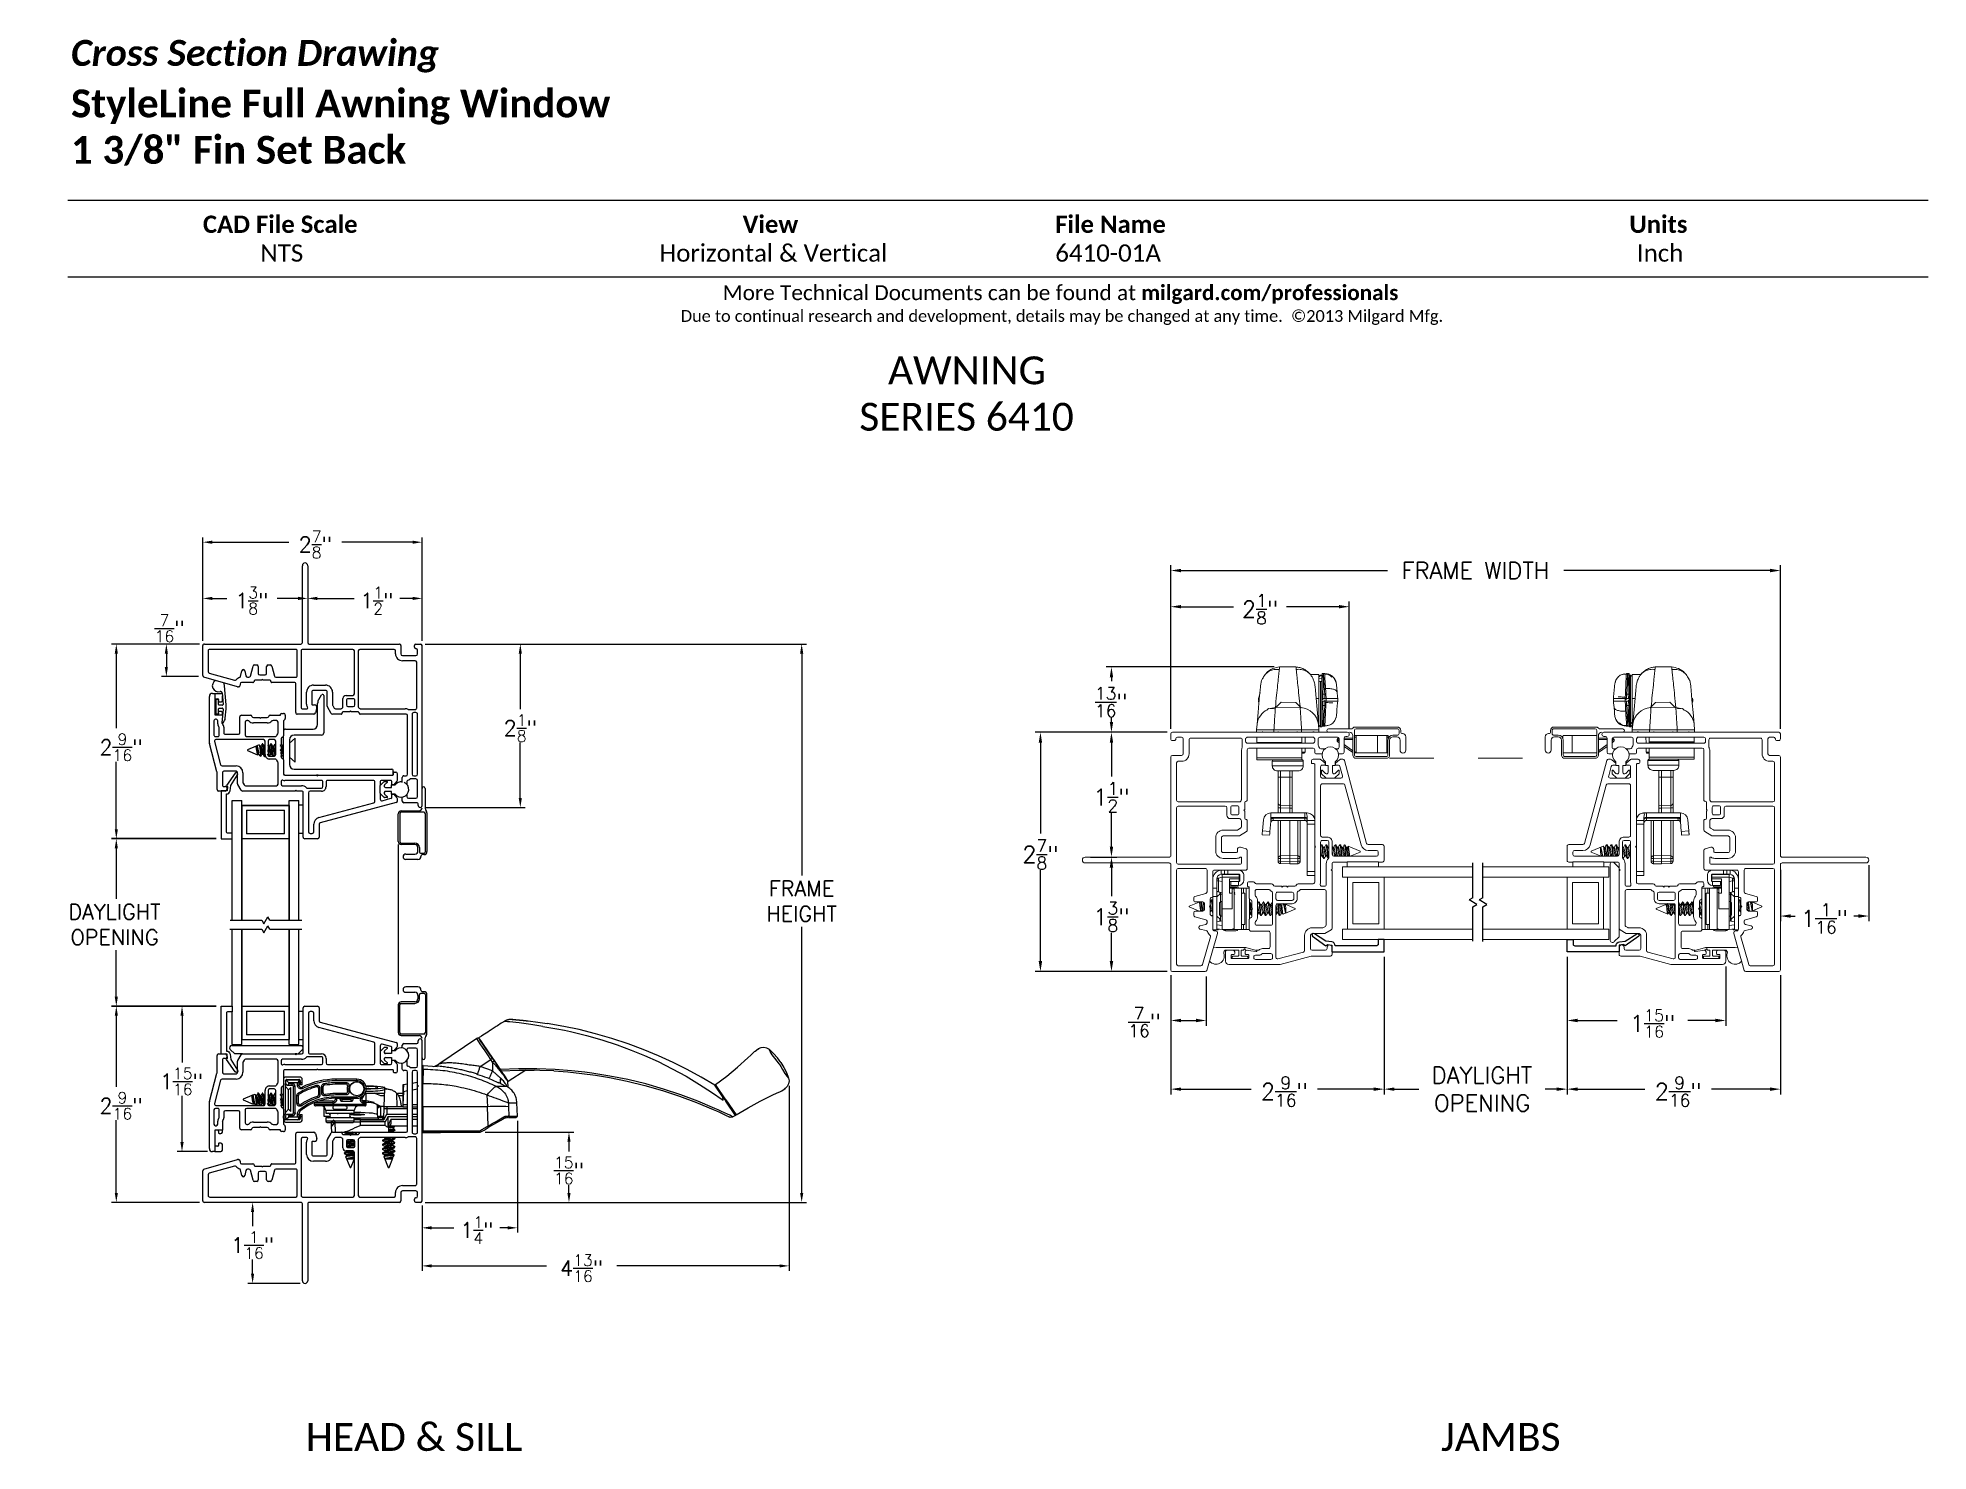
# Paper-space layout 'Sheet1' of a CAD drawing. Extents: x -1.2 to 8.65, y 1.28 to 8.64.
# The model-space entities are those that its viewports show. They can reach past a viewport. Long polylines and large blocks are cut down to what shows.
import ezdxf

# ---------------------------------------------------------------- set-up
doc = ezdxf.new("R2010")
doc.units = 0
doc.header["$LTSCALE"] = 0.3
doc.header["$MEASUREMENT"] = 0
doc.linetypes.add('HIDDEN', pattern=[0.375, 0.25, -0.125])
doc.layers.get('0').update_dxf_attribs({"linetype": 'CONTINUOUS'})
doc.layers.get('Defpoints').update_dxf_attribs({"linetype": 'CONTINUOUS'})
for name, color, linetype in [('DIM2', 8, 'CONTINUOUS'), ('HL0012$0$PART', 7, 'CONTINUOUS'), ('VA5000$0$SECTION', 7, 'CONTINUOUS'), ('VP', 3, 'CONTINUOUS')]:
    doc.layers.add(name, color=color, linetype=linetype)
doc.layers.get('VP').off()
doc.styles.add('ARCHITECTURAL', font='simplex.shx', dxfattribs={"height": 0.2})
doc.styles.get("Standard").update_dxf_attribs({"font": 'simplex.shx'})
doc.dimstyles.new('DIM-MMSTACKED', dxfattribs={"dimscale": 0, "dimtxt": 0.125, "dimasz": 0.125, "dimexe": 0.063, "dimexo": 0.063, "dimgap": 0.07, "dimtad": 0, "dimtih": 1, "dimtoh": 1, "dimdec": 4, "dimzin": 4, "dimdsep": 46, "dimlunit": 4, "dimtxsty": 'ARCHITECTURAL', "dimcen": 0.02, "dimclrt": 7, "dimadec": 0, "dimazin": 0, "dimtfac": 0.75, "dimtdec": 4, "dimtmove": 2, "dimatfit": 3, "dimfxl": 0, "dimfrac": 1, "dimtolj": 1, "dimtzin": 4, "dimarcsym": 0})

psp = doc.layouts.new('Sheet1')

# ---------------------------------------------------------------- texts
at = {"layer": 'DIM2', "ltscale": 3.333333, "attachment_point": 1}
for s, width, insert, char_height in [('{\\fCalibri|b1|i1|c0|p34;\\H1.08x;\\C14;Cross Section Drawing\\P\\fCalibri|b0|i1|c0|p34;\\H0.14815x;\\C256;\\P\\fCalibri|b1|i0|c0|p34;\\H7.25x;\\C251;StyleLine Full Awning Window\\P1 3/8" Fin Set Back}', 7.724979, (-1.0289, 8.6288), 0.125), ('{\\fCalibri|b0|i0|c0|p34;\\H1.04x;\\W6.7812;\\C49;  \\W1;More Technical Documents can be found at \\fCalibri|b1|i0|c0|p34;milgard.com/professionals\\P\\fCalibri|b0|i0|c0|p34;\\H0.78205x;\\W7.2147;\\C256; \\W1;Due to continual research and development, details may be changed at any time.  ©2013 Milgard Mfg.\\H1.4935x; }', 4.312545, (1.9939, 7.351), 0.075), ('{\\fCalibri|b0|i0|c0|p34;\\W9.8962;\\C7;         \\W1;AWNING\\P\\W9.5714;         \\W1;SERIES 6410}', 10.010654, (-1.3225, 6.9796), 0.145), ('{\\fCalibri|b0|i0|c0|p34;\\W6.7558;\\C7;  \\W1;HEAD & SILL}', 2.514609, (-0.4955, 1.4222), 0.145), ('{\\fCalibri|b0|i0|c0|p34;\\W9.1694;\\C7;  \\W1;JAMBS}', 2.514609, (5.1725, 1.4222), 0.145)]:
    psp.add_mtext_dynamic_manual_height_columns(s, width=width, gutter_width=0.375, heights=[0], dxfattribs=dict(at, insert=insert, char_height=char_height))
at = {"layer": 'DIM2', "color": 251, "ltscale": 3.333333, "char_height": 0.09, "attachment_point": 1}
for s, width, insert in [('{\\fCalibri|b1|i0|c0|p34;\\W1.942; \\W1;CAD File Scale\\P\\fCalibri|b0|i0|c0|p34;\\W5.6762;  \\W1;NTS}', 0.936502, (-0.4023, 7.7135)), ('{\\fCalibri|b1|i0|c0|p34;\\W7.1752;  \\W1;View\\P\\fCalibri|b0|i0|c0|p34;\\W0.53297; \\W1;Horizontal & Vertical}', 1.211714, (2.0204, 7.7135)), ('{\\fCalibri|b1|i0|c0|p34;File Name\\P\\fCalibri|b0|i0|c0|p34;6410-01A}', 2.840719, (4.0995, 7.7135)), ('{\\fCalibri|b1|i0|c0|p34;\\W5.0023;  \\W1;Units\\P\\fCalibri|b0|i0|c0|p34;\\W5.5687;  \\W1;Inch}', 0.936502, (6.7768, 7.7135))]:
    psp.add_mtext_dynamic_manual_height_columns(s, width=width, gutter_width=0.375, heights=[0], dxfattribs=dict(at, insert=insert))

msp = doc.modelspace()

# ---------------------------------------------------------------- blocks, each defined once
blk = doc.blocks.new('*D0')
at = {"color": 0, "lineweight": -2}
for p, q in [((55.898, 14.564), (55.898, 12.913)), ((53.335, 14.346), (53.335, 12.913)), ((53.46, 12.976), (54.301, 12.976)), ((55.773, 12.976), (55.1, 12.976))]:
    blk.add_line(p, q, dxfattribs=at)
at = {"color": 0}
for points in [[(53.46, 12.996), (53.46, 12.955), (53.335, 12.976)], [(55.773, 12.996), (55.773, 12.955), (55.898, 12.976)]]:
    blk.add_solid(points, dxfattribs=at)
at = {"layer": 'Defpoints', "color": 0}
for p in [(55.898, 14.627), (53.335, 14.409), (55.898, 12.976)]:
    blk.add_point(p, dxfattribs=at)
at = {"color": 7, "insert": (54.7, 13.126), "char_height": 0.2, "attachment_point": 2, "style": 'ARCHITECTURAL'}
blk.add_mtext('\\A1;2{\\H0.75x;\\S9/16;}"', dxfattribs=at)
blk = doc.blocks.new('*D1')
at = {"color": 0, "lineweight": -2}
for p, q in [((60.661, 15.611), (60.661, 14.993)), ((61.724, 15.666), (61.724, 14.993)), ((60.786, 15.056), (60.84, 15.056)), ((61.599, 15.056), (61.544, 15.056))]:
    blk.add_line(p, q, dxfattribs=at)
at = {"color": 0}
for points in [[(60.786, 15.077), (60.786, 15.035), (60.661, 15.056)], [(61.599, 15.077), (61.599, 15.035), (61.724, 15.056)]]:
    blk.add_solid(points, dxfattribs=at)
at = {"layer": 'Defpoints', "color": 0}
for p in [(61.724, 15.729), (60.661, 15.674), (60.661, 15.056)]:
    blk.add_point(p, dxfattribs=at)
at = {"color": 7, "insert": (61.192, 15.206), "char_height": 0.2, "attachment_point": 2, "style": 'ARCHITECTURAL'}
blk.add_mtext('\\A1;1{\\H0.75x;\\S1/16;}"', dxfattribs=at)
blk = doc.blocks.new('*D2')
at = {"color": 0, "lineweight": -2}
for p, q in [((58.099, 14.564), (58.099, 12.913)), ((60.661, 14.346), (60.661, 12.913)), ((58.224, 12.976), (59.033, 12.976)), ((60.536, 12.976), (59.833, 12.976))]:
    blk.add_line(p, q, dxfattribs=at)
at = {"color": 0}
for points in [[(58.224, 12.996), (58.224, 12.955), (58.099, 12.976)], [(60.536, 12.996), (60.536, 12.955), (60.661, 12.976)]]:
    blk.add_solid(points, dxfattribs=at)
at = {"layer": 'Defpoints', "color": 0}
for p in [(58.099, 14.627), (60.661, 14.409), (58.099, 12.976)]:
    blk.add_point(p, dxfattribs=at)
at = {"color": 7, "insert": (59.433, 13.126), "char_height": 0.2, "attachment_point": 2, "style": 'ARCHITECTURAL'}
blk.add_mtext('\\A1;2{\\H0.75x;\\S9/16;}"', dxfattribs=at)
blk = doc.blocks.new('*D3')
at = {"color": 0, "lineweight": -2}
for p, q in [((53.292, 17.264), (52.559, 17.264)), ((52.622, 17.139), (52.622, 16.734)), ((52.622, 15.889), (52.622, 16.294)), ((52.371, 15.764), (52.685, 15.764))]:
    blk.add_line(p, q, dxfattribs=at)
at = {"color": 0}
for points in [[(52.602, 17.139), (52.643, 17.139), (52.622, 17.264)], [(52.602, 15.889), (52.643, 15.889), (52.622, 15.764)]]:
    blk.add_solid(points, dxfattribs=at)
at = {"layer": 'Defpoints', "color": 0}
for p in [(52.622, 17.264), (53.355, 17.264), (52.308, 15.764)]:
    blk.add_point(p, dxfattribs=at)
at = {"color": 7, "insert": (52.622, 16.664), "char_height": 0.2, "attachment_point": 2, "style": 'ARCHITECTURAL'}
blk.add_mtext('\\A1;1{\\H0.75x;\\S1/2;}"', dxfattribs=at)
blk = doc.blocks.new('*D4')
at = {"color": 0, "lineweight": -2}
for p, q in [((52.371, 15.764), (52.685, 15.764)), ((52.622, 15.639), (52.622, 15.296)), ((52.622, 14.514), (52.622, 14.856)), ((53.292, 14.389), (52.559, 14.389))]:
    blk.add_line(p, q, dxfattribs=at)
at = {"color": 0}
for points in [[(52.602, 15.639), (52.643, 15.639), (52.622, 15.764)], [(52.602, 14.514), (52.643, 14.514), (52.622, 14.389)]]:
    blk.add_solid(points, dxfattribs=at)
at = {"layer": 'Defpoints', "color": 0}
for p in [(52.308, 15.764), (52.622, 15.764), (53.355, 14.389)]:
    blk.add_point(p, dxfattribs=at)
at = {"color": 7, "insert": (52.622, 15.226), "char_height": 0.2, "attachment_point": 2, "style": 'ARCHITECTURAL'}
blk.add_mtext('\\A1;1{\\H0.75x;\\S3/8;}"', dxfattribs=at)
blk = doc.blocks.new('*D5')
at = {"color": 0, "lineweight": -2}
for p, q in [((53.292, 17.264), (51.706, 17.264)), ((51.769, 17.139), (51.769, 16.046)), ((51.769, 14.514), (51.769, 15.606)), ((53.292, 14.389), (51.706, 14.389))]:
    blk.add_line(p, q, dxfattribs=at)
at = {"color": 0}
for points in [[(51.748, 17.139), (51.789, 17.139), (51.769, 17.264)], [(51.748, 14.514), (51.789, 14.514), (51.769, 14.389)]]:
    blk.add_solid(points, dxfattribs=at)
at = {"layer": 'Defpoints', "color": 0}
for p in [(51.769, 17.264), (53.355, 17.264), (53.355, 14.389)]:
    blk.add_point(p, dxfattribs=at)
at = {"color": 7, "insert": (51.769, 15.976), "char_height": 0.2, "attachment_point": 2, "style": 'ARCHITECTURAL'}
blk.add_mtext('\\A1;2{\\H0.75x;\\S7/8;}"', dxfattribs=at)
blk = doc.blocks.new('*D6')
at = {"color": 0, "lineweight": -2}
for p, q in [((58.099, 14.564), (58.099, 13.738)), ((60.005, 14.451), (60.005, 13.738)), ((58.224, 13.801), (58.701, 13.801)), ((59.88, 13.801), (59.55, 13.801))]:
    blk.add_line(p, q, dxfattribs=at)
at = {"color": 0}
for points in [[(58.224, 13.822), (58.224, 13.78), (58.099, 13.801)], [(59.88, 13.822), (59.88, 13.78), (60.005, 13.801)]]:
    blk.add_solid(points, dxfattribs=at)
at = {"layer": 'Defpoints', "color": 0}
for p in [(58.099, 14.627), (60.005, 14.514), (60.005, 13.801)]:
    blk.add_point(p, dxfattribs=at)
at = {"color": 7, "insert": (59.126, 13.932), "char_height": 0.2, "attachment_point": 2, "style": 'ARCHITECTURAL'}
blk.add_mtext('\\A1;1{\\H0.7x;\\S15/16;}"', dxfattribs=at)
blk = doc.blocks.new('*D7')
at = {"color": 0, "lineweight": -2}
for p, q in [((54.025, 36.172), (54.025, 35.743)), ((54.15, 35.806), (54.634, 35.806)), ((55.4, 35.806), (55.232, 35.806)), ((55.525, 35.251), (55.525, 35.869))]:
    blk.add_line(p, q, dxfattribs=at)
at = {"color": 0}
for points in [[(54.15, 35.827), (54.15, 35.785), (54.025, 35.806)], [(55.4, 35.827), (55.4, 35.785), (55.525, 35.806)]]:
    blk.add_solid(points, dxfattribs=at)
at = {"layer": 'Defpoints', "color": 0}
for p in [(54.025, 36.235), (54.025, 35.806), (55.525, 35.188)]:
    blk.add_point(p, dxfattribs=at)
at = {"color": 7, "insert": (54.933, 35.956), "char_height": 0.2, "attachment_point": 2, "style": 'ARCHITECTURAL'}
blk.add_mtext('\\A1;1{\\H0.75x;\\S1/2;}"', dxfattribs=at)
blk = doc.blocks.new('*D8')
at = {"color": 0, "lineweight": -2}
for p, q in [((53.872, 27.885), (53.24, 27.885)), ((53.303, 27.76), (53.303, 27.574)), ((53.303, 26.948), (53.303, 27.134)), ((53.927, 26.823), (53.24, 26.823))]:
    blk.add_line(p, q, dxfattribs=at)
at = {"color": 0}
for points in [[(53.282, 27.76), (53.323, 27.76), (53.303, 27.885)], [(53.282, 26.948), (53.323, 26.948), (53.303, 26.823)]]:
    blk.add_solid(points, dxfattribs=at)
at = {"layer": 'Defpoints', "color": 0}
for p in [(53.935, 27.885), (53.303, 26.823), (53.99, 26.823)]:
    blk.add_point(p, dxfattribs=at)
at = {"color": 7, "insert": (53.303, 27.504), "char_height": 0.2, "attachment_point": 2, "style": 'ARCHITECTURAL'}
blk.add_mtext('\\A1;1{\\H0.75x;\\S1/16;}"', dxfattribs=at)
blk = doc.blocks.new('*D9')
at = {"color": 0, "lineweight": -2}
for p, q in [((52.65, 35.251), (52.65, 36.606)), ((55.525, 35.251), (55.525, 36.606)), ((52.775, 36.543), (53.776, 36.543)), ((55.4, 36.543), (54.475, 36.543))]:
    blk.add_line(p, q, dxfattribs=at)
at = {"color": 0}
for points in [[(52.775, 36.564), (52.775, 36.522), (52.65, 36.543)], [(55.4, 36.564), (55.4, 36.522), (55.525, 36.543)]]:
    blk.add_solid(points, dxfattribs=at)
at = {"layer": 'Defpoints', "color": 0}
for p in [(52.65, 36.543), (52.65, 35.188), (55.525, 35.188)]:
    blk.add_point(p, dxfattribs=at)
at = {"color": 7, "insert": (54.125, 36.693), "char_height": 0.2, "attachment_point": 2, "style": 'ARCHITECTURAL'}
blk.add_mtext('\\A1;2{\\H0.75x;\\S7/8;}"', dxfattribs=at)
blk = doc.blocks.new('*D10')
at = {"color": 0, "lineweight": -2}
for p, q in [((52.607, 35.208), (51.452, 35.208)), ((51.515, 35.083), (51.515, 34.104)), ((51.515, 32.779), (51.515, 33.664)), ((52.825, 32.654), (51.452, 32.654))]:
    blk.add_line(p, q, dxfattribs=at)
at = {"color": 0}
for points in [[(51.495, 35.083), (51.536, 35.083), (51.515, 35.208)], [(51.495, 32.779), (51.536, 32.779), (51.515, 32.654)]]:
    blk.add_solid(points, dxfattribs=at)
at = {"layer": 'Defpoints', "color": 0}
for p in [(52.67, 35.208), (51.515, 32.654), (52.888, 32.654)]:
    blk.add_point(p, dxfattribs=at)
at = {"color": 7, "insert": (51.578, 34.034), "char_height": 0.2, "attachment_point": 2, "style": 'ARCHITECTURAL'}
blk.add_mtext('\\A1;2{\\H0.75x;\\S9/16;}"', dxfattribs=at)
blk = doc.blocks.new('*D11')
at = {"color": 0, "lineweight": -2}
for p, q in [((52.825, 30.457), (52.314, 30.457)), ((52.377, 30.332), (52.377, 29.721)), ((52.377, 28.675), (52.377, 29.281)), ((52.713, 28.55), (52.314, 28.55))]:
    blk.add_line(p, q, dxfattribs=at)
at = {"color": 0}
for points in [[(52.356, 30.332), (52.398, 30.332), (52.377, 30.457)], [(52.356, 28.675), (52.398, 28.675), (52.377, 28.55)]]:
    blk.add_solid(points, dxfattribs=at)
at = {"layer": 'Defpoints', "color": 0}
for p in [(52.888, 30.457), (52.377, 28.55), (52.776, 28.55)]:
    blk.add_point(p, dxfattribs=at)
at = {"color": 7, "insert": (52.369, 29.651), "char_height": 0.2, "attachment_point": 2, "style": 'ARCHITECTURAL'}
blk.add_mtext('\\A1;1{\\H0.75x;\\S15/16;}"', dxfattribs=at)
blk = doc.blocks.new('*D12')
at = {"color": 0, "lineweight": -2}
for p, q in [((52.825, 30.457), (51.452, 30.457)), ((51.515, 30.332), (51.515, 29.402)), ((51.515, 28.01), (51.515, 28.962)), ((52.607, 27.885), (51.452, 27.885))]:
    blk.add_line(p, q, dxfattribs=at)
at = {"color": 0}
for points in [[(51.495, 30.332), (51.536, 30.332), (51.515, 30.457)], [(51.495, 28.01), (51.536, 28.01), (51.515, 27.885)]]:
    blk.add_solid(points, dxfattribs=at)
at = {"layer": 'Defpoints', "color": 0}
for p in [(51.515, 30.457), (52.888, 30.457), (52.67, 27.885)]:
    blk.add_point(p, dxfattribs=at)
at = {"color": 7, "insert": (51.578, 29.332), "char_height": 0.2, "attachment_point": 2, "style": 'ARCHITECTURAL'}
blk.add_mtext('\\A1;2{\\H0.75x;\\S9/16;}"', dxfattribs=at)
blk = doc.blocks.new('*D13')
at = {"color": 0, "lineweight": -2}
for p, q in [((54.025, 36.172), (54.025, 35.743)), ((52.65, 35.251), (52.65, 35.869)), ((52.775, 35.806), (52.963, 35.806)), ((53.9, 35.806), (53.624, 35.806))]:
    blk.add_line(p, q, dxfattribs=at)
at = {"color": 0}
for points in [[(52.775, 35.827), (52.775, 35.785), (52.65, 35.806)], [(53.9, 35.827), (53.9, 35.785), (54.025, 35.806)]]:
    blk.add_solid(points, dxfattribs=at)
at = {"layer": 'Defpoints', "color": 0}
for p in [(54.025, 36.235), (52.65, 35.806), (52.65, 35.188)]:
    blk.add_point(p, dxfattribs=at)
at = {"color": 7, "insert": (53.293, 35.956), "char_height": 0.2, "attachment_point": 2, "style": 'ARCHITECTURAL'}
blk.add_mtext('\\A1;1{\\H0.75x;\\S3/8;}"', dxfattribs=at)
blk = doc.blocks.new('*D14')
at = {"color": 0, "lineweight": -2}
for p, q in [((55.898, 14.564), (55.898, 12.913)), ((58.099, 14.564), (58.099, 12.913)), ((56.023, 12.976), (56.315, 12.976)), ((57.974, 12.976), (57.836, 12.976))]:
    blk.add_line(p, q, dxfattribs=at)
at = {"color": 0}
for points in [[(56.023, 12.996), (56.023, 12.955), (55.898, 12.976)], [(57.974, 12.996), (57.974, 12.955), (58.099, 12.976)]]:
    blk.add_solid(points, dxfattribs=at)
at = {"layer": 'Defpoints', "color": 0}
for p in [(55.898, 14.627), (58.099, 14.627), (58.099, 12.976)]:
    blk.add_point(p, dxfattribs=at)
at = {"color": 7, "insert": (57.076, 13.242), "char_height": 0.2, "attachment_point": 2, "style": 'ARCHITECTURAL'}
blk.add_mtext('\\A1;DAYLIGHT\\POPENING', dxfattribs=at)
blk = doc.blocks.new('*D15')
at = {"color": 0, "lineweight": -2}
for p, q in [((52.825, 32.655), (51.452, 32.655)), ((51.515, 32.53), (51.515, 31.865)), ((51.515, 30.581), (51.515, 31.192)), ((52.825, 30.456), (51.452, 30.456))]:
    blk.add_line(p, q, dxfattribs=at)
at = {"color": 0}
for points in [[(51.495, 32.53), (51.536, 32.53), (51.515, 32.655)], [(51.495, 30.581), (51.536, 30.581), (51.515, 30.456)]]:
    blk.add_solid(points, dxfattribs=at)
at = {"layer": 'Defpoints', "color": 0}
for p in [(52.888, 32.655), (51.515, 30.456), (52.888, 30.456)]:
    blk.add_point(p, dxfattribs=at)
at = {"color": 7, "insert": (51.492, 31.795), "char_height": 0.2, "attachment_point": 2, "style": 'ARCHITECTURAL'}
blk.add_mtext('\\A1;DAYLIGHT\\POPENING', dxfattribs=at)
blk = doc.blocks.new('*D16')
at = {"color": 0, "lineweight": -2}
for p, q in [((56.351, 28.805), (57.515, 28.805)), ((57.452, 28.68), (57.452, 28.552)), ((57.452, 28.01), (57.452, 28.112)), ((55.568, 27.885), (57.515, 27.885))]:
    blk.add_line(p, q, dxfattribs=at)
at = {"color": 0}
for points in [[(57.431, 28.68), (57.473, 28.68), (57.452, 28.805)], [(57.431, 28.01), (57.473, 28.01), (57.452, 27.885)]]:
    blk.add_solid(points, dxfattribs=at)
at = {"layer": 'Defpoints', "color": 0}
for p in [(56.288, 28.805), (55.505, 27.885), (57.452, 27.885)]:
    blk.add_point(p, dxfattribs=at)
at = {"color": 7, "insert": (57.452, 28.482), "char_height": 0.2, "attachment_point": 2, "style": 'ARCHITECTURAL'}
blk.add_mtext('\\A1;{\\H0.75x;\\S15/16;}"', dxfattribs=at)
blk = doc.blocks.new('*D17')
at = {"color": 0, "lineweight": -2}
for p, q in [((56.775, 28.955), (56.775, 27.488)), ((55.525, 27.842), (55.525, 27.488)), ((55.65, 27.551), (55.943, 27.551)), ((56.65, 27.551), (56.547, 27.551))]:
    blk.add_line(p, q, dxfattribs=at)
at = {"color": 0}
for points in [[(55.65, 27.572), (55.65, 27.53), (55.525, 27.551)], [(56.65, 27.572), (56.65, 27.53), (56.775, 27.551)]]:
    blk.add_solid(points, dxfattribs=at)
at = {"layer": 'Defpoints', "color": 0}
for p in [(56.775, 29.018), (55.525, 27.905), (55.525, 27.551)]:
    blk.add_point(p, dxfattribs=at)
at = {"color": 7, "insert": (56.245, 27.701), "char_height": 0.2, "attachment_point": 2, "style": 'ARCHITECTURAL'}
blk.add_mtext('\\A1;1{\\H0.75x;\\S1/4;}"', dxfattribs=at)
blk = doc.blocks.new('*D18')
at = {"color": 0, "lineweight": -2}
for p, q in [((54.579, 18.05), (52.559, 18.05)), ((52.622, 17.925), (52.622, 17.877)), ((52.622, 17.389), (52.622, 17.437)), ((53.292, 17.264), (52.559, 17.264))]:
    blk.add_line(p, q, dxfattribs=at)
at = {"color": 0}
for points in [[(52.602, 17.925), (52.643, 17.925), (52.622, 18.05)], [(52.602, 17.389), (52.643, 17.389), (52.622, 17.264)]]:
    blk.add_solid(points, dxfattribs=at)
at = {"layer": 'Defpoints', "color": 0}
for p in [(52.622, 18.05), (54.642, 18.05), (53.355, 17.264)]:
    blk.add_point(p, dxfattribs=at)
at = {"color": 7, "insert": (52.622, 17.807), "char_height": 0.2, "attachment_point": 2, "style": 'ARCHITECTURAL'}
blk.add_mtext('\\A1;{\\H0.75x;\\S13/16;}"', dxfattribs=at)
blk = doc.blocks.new('*D20')
at = {"color": 0, "lineweight": -2}
for p, q in [((55.568, 35.208), (60.567, 35.208)), ((60.504, 35.083), (60.504, 32.172)), ((60.504, 28.01), (60.504, 31.498)), ((55.568, 27.885), (60.567, 27.885))]:
    blk.add_line(p, q, dxfattribs=at)
at = {"color": 0}
for points in [[(60.483, 35.083), (60.525, 35.083), (60.504, 35.208)], [(60.483, 28.01), (60.525, 28.01), (60.504, 27.885)]]:
    blk.add_solid(points, dxfattribs=at)
at = {"layer": 'Defpoints', "color": 0}
for p in [(55.505, 35.208), (55.505, 27.885), (60.504, 27.885)]:
    blk.add_point(p, dxfattribs=at)
at = {"color": 7, "insert": (60.504, 32.102), "char_height": 0.2, "attachment_point": 2, "style": 'ARCHITECTURAL'}
blk.add_mtext('\\A1;FRAME\\PHEIGHT', dxfattribs=at)
blk = doc.blocks.new('*D21')
at = {"color": 0, "lineweight": -2}
for p, q in [((53.335, 17.307), (53.335, 19.271)), ((53.46, 19.208), (55.938, 19.208)), ((60.536, 19.208), (58.059, 19.208)), ((60.661, 17.307), (60.661, 19.271))]:
    blk.add_line(p, q, dxfattribs=at)
at = {"color": 0}
for points in [[(53.46, 19.229), (53.46, 19.187), (53.335, 19.208)], [(60.536, 19.229), (60.536, 19.187), (60.661, 19.208)]]:
    blk.add_solid(points, dxfattribs=at)
at = {"layer": 'Defpoints', "color": 0}
for p in [(60.661, 19.208), (53.335, 17.244), (60.661, 17.244)]:
    blk.add_point(p, dxfattribs=at)
at = {"color": 7, "insert": (56.998, 19.308), "char_height": 0.2, "attachment_point": 2, "style": 'ARCHITECTURAL'}
blk.add_mtext('\\A1;FRAME WIDTH', dxfattribs=at)
blk = doc.blocks.new('*D22')
at = {"color": 0, "lineweight": -2}
for p, q in [((55.568, 35.208), (56.877, 35.208)), ((56.814, 35.083), (56.814, 34.355)), ((56.814, 33.188), (56.814, 33.915)), ((55.563, 33.063), (56.877, 33.063))]:
    blk.add_line(p, q, dxfattribs=at)
at = {"color": 0}
for points in [[(56.793, 35.083), (56.834, 35.083), (56.814, 35.208)], [(56.793, 33.188), (56.834, 33.188), (56.814, 33.063)]]:
    blk.add_solid(points, dxfattribs=at)
at = {"layer": 'Defpoints', "color": 0}
for p in [(55.505, 35.208), (55.5, 33.063), (56.814, 33.063)]:
    blk.add_point(p, dxfattribs=at)
at = {"color": 7, "insert": (56.814, 34.285), "char_height": 0.2, "attachment_point": 2, "style": 'ARCHITECTURAL'}
blk.add_mtext('\\A1;2{\\H0.75x;\\S1/8;}"', dxfattribs=at)
blk = doc.blocks.new('*D23')
at = {"color": 0, "lineweight": -2}
for p, q in [((52.607, 35.208), (52.109, 35.208)), ((52.172, 35.083), (52.172, 34.907)), ((52.591, 34.782), (52.109, 34.782))]:
    blk.add_line(p, q, dxfattribs=at)
at = {"color": 0}
for points in [[(52.151, 35.083), (52.192, 35.083), (52.172, 35.208)], [(52.151, 34.907), (52.192, 34.907), (52.172, 34.782)]]:
    blk.add_solid(points, dxfattribs=at)
at = {"layer": 'Defpoints', "color": 0}
for p in [(52.67, 35.208), (52.172, 34.782), (52.654, 34.782)]:
    blk.add_point(p, dxfattribs=at)
at = {"color": 7, "insert": (52.215, 35.593), "char_height": 0.2, "attachment_point": 2, "style": 'ARCHITECTURAL'}
blk.add_mtext('\\A1;{\\H0.75x;\\S7/16;}"', dxfattribs=at)
blk = doc.blocks.new('*D24')
at = {"color": 0, "lineweight": -2}
for p, q in [((53.335, 14.346), (53.335, 13.738)), ((53.762, 14.33), (53.762, 13.738)), ((53.46, 13.801), (53.637, 13.801))]:
    blk.add_line(p, q, dxfattribs=at)
at = {"color": 0}
for points in [[(53.46, 13.822), (53.46, 13.78), (53.335, 13.801)], [(53.637, 13.822), (53.637, 13.78), (53.762, 13.801)]]:
    blk.add_solid(points, dxfattribs=at)
at = {"layer": 'Defpoints', "color": 0}
for p in [(53.335, 14.409), (53.762, 14.393), (53.762, 13.801)]:
    blk.add_point(p, dxfattribs=at)
at = {"color": 7, "insert": (53.022, 13.962), "char_height": 0.2, "attachment_point": 2, "style": 'ARCHITECTURAL'}
blk.add_mtext('\\A1;{\\H0.75x;\\S7/16;}"', dxfattribs=at)
blk = doc.blocks.new('*D25')
at = {"color": 0, "lineweight": -2}
for p, q in [((53.335, 17.307), (53.335, 18.836)), ((53.46, 18.773), (54.09, 18.773)), ((55.355, 18.773), (54.726, 18.773)), ((55.48, 17.302), (55.48, 18.836))]:
    blk.add_line(p, q, dxfattribs=at)
at = {"color": 0}
for points in [[(53.46, 18.794), (53.46, 18.753), (53.335, 18.773)], [(55.355, 18.794), (55.355, 18.753), (55.48, 18.773)]]:
    blk.add_solid(points, dxfattribs=at)
at = {"layer": 'Defpoints', "color": 0}
for p in [(55.48, 18.773), (53.335, 17.244), (55.48, 17.239)]:
    blk.add_point(p, dxfattribs=at)
at = {"color": 7, "insert": (54.408, 18.923), "char_height": 0.2, "attachment_point": 2, "style": 'ARCHITECTURAL'}
blk.add_mtext('\\A1;2{\\H0.75x;\\S1/8;}"', dxfattribs=at)
blk = doc.blocks.new('VA5000')
at = {"layer": 'VA5000$0$SECTION', "linetype": 'Continuous'}
blk.add_lwpolyline([(-0.15, -0.187, 0.907322), (-0.12, -0.212), (-0.005, -0.049), (-0.019, -0.031), (-0.013, 0.023), (0.066, 0.023), (0.066, 0.649), (-0.08, 0.649), (-0.08, 0.578), (-0.025, 0.578, -0.414214), (-0.005, 0.558), (-0.005, 0.062, 0.385829), (-0.052, 0.021), (-0.061, -0.049), (-0.15, -0.188)], format="xyb", dxfattribs=at)
blk = doc.blocks.new('HL0012', base_point=(26.878, 18.967))
at = {"layer": 'HL0012$0$PART', "linetype": 'Continuous', "extrusion": (0, 0, -1)}
for p, q in [((26.847, 19.764), (26.843, 19.763)), ((26.85, 19.766), (26.847, 19.764)), ((26.854, 19.767), (26.85, 19.766)), ((26.859, 19.769), (26.854, 19.767)), ((26.863, 19.771), (26.859, 19.769)), ((26.868, 19.772), (26.863, 19.771)), ((26.872, 19.773), (26.868, 19.772)), ((26.876, 19.774), (26.872, 19.773)), ((26.88, 19.775), (26.876, 19.774)), ((26.883, 19.776), (26.88, 19.775)), ((26.887, 19.777), (26.883, 19.776)), ((26.89, 19.777), (26.887, 19.777)), ((26.893, 19.778), (26.89, 19.777)), ((26.896, 19.778), (26.893, 19.778)), ((26.898, 19.779), (26.896, 19.778)), ((26.901, 19.779), (26.898, 19.779)), ((26.903, 19.779), (26.901, 19.779)), ((26.906, 19.779), (26.903, 19.779)), ((26.908, 19.78), (26.906, 19.779)), ((26.91, 19.78), (26.908, 19.78)), ((26.912, 19.78), (26.91, 19.78)), ((26.915, 19.78), (26.912, 19.78)), ((26.917, 19.78), (26.915, 19.78)), ((26.919, 19.78), (26.917, 19.78)), ((26.921, 19.78), (26.919, 19.78)), ((26.923, 19.78), (26.921, 19.78)), ((26.925, 19.78), (26.923, 19.78)), ((26.927, 19.78), (26.925, 19.78)), ((26.929, 19.78), (26.927, 19.78)), ((26.93, 19.78), (26.929, 19.78)), ((26.932, 19.78), (26.93, 19.78)), ((26.933, 19.78), (26.932, 19.78)), ((26.934, 19.78), (26.933, 19.78)), ((26.935, 19.78), (26.934, 19.78)), ((26.936, 19.78), (26.935, 19.78)), ((26.936, 19.78), (26.936, 19.78)), ((26.937, 19.78), (26.936, 19.78)), ((26.938, 19.78), (26.937, 19.78)), ((26.938, 19.78), (26.938, 19.78)), ((26.938, 19.78), (26.938, 19.78)), ((26.939, 19.78), (26.938, 19.78)), ((26.939, 19.78), (26.94, 19.78)), ((26.939, 19.78), (26.939, 19.78)), ((26.939, 19.78), (26.939, 19.78)), ((26.939, 19.78), (26.939, 19.78)), ((26.939, 19.78), (26.939, 19.78)), ((26.939, 19.78), (26.939, 19.78)), ((26.939, 19.78), (26.939, 19.78)), ((26.939, 19.78), (26.939, 19.78)), ((26.939, 19.78), (26.939, 19.78)), ((26.94, 19.78), (26.939, 19.78)), ((26.94, 19.78), (26.941, 19.78)), ((26.941, 19.78), (26.94, 19.78)), ((26.941, 19.78), (26.942, 19.78)), ((26.941, 19.78), (26.941, 19.78)), ((26.942, 19.78), (26.943, 19.779)), ((26.943, 19.779), (26.944, 19.779)), ((26.944, 19.779), (26.946, 19.779)), ((26.946, 19.779), (26.947, 19.779)), ((26.947, 19.779), (26.949, 19.779)), ((26.949, 19.779), (26.951, 19.779)), ((26.951, 19.779), (26.953, 19.779)), ((26.953, 19.779), (26.956, 19.778)), ((26.956, 19.778), (26.958, 19.778)), ((26.958, 19.778), (26.961, 19.778)), ((26.961, 19.778), (26.963, 19.778)), ((26.963, 19.778), (26.966, 19.778)), ((26.966, 19.778), (26.969, 19.777)), ((26.969, 19.777), (26.972, 19.777)), ((26.972, 19.777), (26.975, 19.777)), ((26.975, 19.777), (26.978, 19.776)), ((26.978, 19.776), (26.982, 19.776)), ((26.982, 19.776), (26.985, 19.776)), ((26.985, 19.776), (26.988, 19.776)), ((26.988, 19.776), (26.992, 19.775)), ((26.992, 19.775), (26.996, 19.775)), ((26.996, 19.775), (26.999, 19.775)), ((26.999, 19.775), (27.003, 19.774)), ((27.003, 19.774), (27.007, 19.774)), ((27.007, 19.774), (27.01, 19.774)), ((27.01, 19.774), (27.014, 19.773)), ((27.014, 19.773), (27.018, 19.773)), ((27.018, 19.773), (27.022, 19.773)), ((27.022, 19.773), (27.026, 19.772)), ((27.026, 19.772), (27.03, 19.772)), ((27.03, 19.772), (27.034, 19.771)), ((27.034, 19.771), (27.038, 19.771)), ((27.038, 19.771), (27.042, 19.771)), ((27.042, 19.771), (27.046, 19.77)), ((27.046, 19.77), (27.05, 19.77)), ((27.05, 19.77), (27.055, 19.769)), ((27.055, 19.769), (27.059, 19.769)), ((27.059, 19.769), (27.063, 19.769)), ((27.063, 19.769), (27.067, 19.768)), ((27.067, 19.768), (27.071, 19.768)), ((27.071, 19.768), (27.076, 19.767)), ((27.076, 19.767), (27.08, 19.767)), ((27.08, 19.767), (27.084, 19.766)), ((27.084, 19.766), (27.088, 19.766)), ((27.088, 19.766), (27.093, 19.766)), ((27.093, 19.766), (27.097, 19.765)), ((27.097, 19.765), (27.101, 19.765)), ((27.101, 19.765), (27.106, 19.764)), ((27.106, 19.764), (27.11, 19.764)), ((27.11, 19.764), (27.114, 19.763)), ((26.5, 19.542), (26.493, 19.537)), ((26.507, 19.546), (26.5, 19.542)), ((26.531, 19.562), (26.513, 19.55)), ((26.549, 19.574), (26.531, 19.562)), ((26.569, 19.586), (26.549, 19.574)), ((26.589, 19.6), (26.569, 19.586)), ((26.611, 19.614), (26.589, 19.6)), ((26.633, 19.628), (26.611, 19.614)), ((26.645, 19.636), (26.633, 19.628)), ((26.657, 19.644), (26.645, 19.636)), ((26.67, 19.652), (26.657, 19.644)), ((26.682, 19.66), (26.67, 19.652)), ((26.696, 19.669), (26.682, 19.66)), ((26.71, 19.678), (26.696, 19.669)), ((26.724, 19.687), (26.71, 19.678)), ((26.739, 19.697), (26.724, 19.687)), ((26.755, 19.707), (26.739, 19.697)), ((26.771, 19.718), (26.755, 19.707)), ((26.788, 19.729), (26.771, 19.718)), ((26.806, 19.74), (26.788, 19.729)), ((26.813, 19.745), (26.806, 19.74)), ((26.821, 19.75), (26.813, 19.745)), ((26.827, 19.754), (26.821, 19.75)), ((26.832, 19.757), (26.827, 19.754)), ((26.836, 19.759), (26.832, 19.757)), ((26.84, 19.761), (26.836, 19.759)), ((26.843, 19.763), (26.84, 19.761)), ((27.114, 19.763), (27.119, 19.763)), ((27.119, 19.763), (27.123, 19.762)), ((27.123, 19.762), (27.128, 19.762)), ((27.128, 19.762), (27.132, 19.761)), ((27.132, 19.761), (27.137, 19.761)), ((27.137, 19.761), (27.141, 19.76)), ((27.141, 19.76), (27.267, 19.745)), ((27.267, 19.745), (27.389, 19.727)), ((27.609, 19.688), (27.389, 19.727)), ((27.81, 19.646), (27.609, 19.688)), ((28.026, 19.592), (27.81, 19.646)), ((28.24, 19.53), (28.026, 19.592)), ((28.452, 19.46), (28.24, 19.53)), ((28.652, 19.385), (28.452, 19.46)), ((28.849, 19.304), (28.652, 19.385)), ((30.022, 19.275), (30.062, 19.313)), ((30.062, 19.313), (30.101, 19.351)), ((30.101, 19.351), (30.109, 19.358)), ((30.109, 19.358), (30.118, 19.365)), ((30.118, 19.365), (30.16, 19.393)), ((30.194, 19.409), (30.16, 19.393)), ((30.234, 19.413), (30.194, 19.409)), ((30.273, 19.404), (30.234, 19.413)), ((30.306, 19.384), (30.273, 19.404)), ((30.361, 19.331), (30.306, 19.384)), ((30.411, 19.274), (30.361, 19.331)), ((27.014, 19.133), (26.773, 19.123)), ((26.785, 19.104), (27.023, 19.113)), ((27.255, 19.133), (27.014, 19.133)), ((27.023, 19.113), (27.22, 19.113)), ((27.297, 19.112), (27.22, 19.113)), ((27.496, 19.123), (27.255, 19.133)), ((27.48, 19.104), (27.297, 19.112)), ((27.477, 19.104), (27.661, 19.091)), ((27.708, 19.107), (27.496, 19.123)), ((27.661, 19.091), (27.844, 19.072)), ((27.883, 19.087), (27.708, 19.107)), ((27.975, 19.076), (27.883, 19.087)), ((29.043, 19.216), (28.849, 19.304)), ((29.229, 19.123), (29.043, 19.216)), ((29.412, 19.024), (29.229, 19.123)), ((29.746, 19.036), (29.886, 19.153)), ((29.886, 19.153), (30.022, 19.275)), ((30.456, 19.214), (30.411, 19.274)), ((26.877, 18.966), (26.873, 18.974)), ((27.844, 19.072), (28.027, 19.048)), ((28.213, 19.037), (27.975, 19.076)), ((28.027, 19.048), (28.208, 19.018)), ((28.208, 19.018), (28.442, 18.971)), ((28.449, 18.99), (28.213, 19.037)), ((28.442, 18.971), (28.673, 18.915)), ((28.683, 18.933), (28.449, 18.99)), ((28.673, 18.915), (28.902, 18.849)), ((28.915, 18.866), (28.683, 18.933)), ((29.143, 18.791), (28.915, 18.866)), ((29.59, 18.919), (29.412, 19.024)), ((29.6, 18.926), (29.746, 19.036)), ((30.47, 18.844), (30.511, 18.872)), ((28.902, 18.849), (29.128, 18.775)), ((29.128, 18.775), (29.351, 18.692)), ((29.369, 18.706), (29.143, 18.791)), ((29.351, 18.692), (29.57, 18.6)), ((29.591, 18.612), (29.369, 18.706)), ((30.025, 18.622), (30.186, 18.709)), ((30.186, 18.709), (30.35, 18.789)), ((30.35, 18.789), (30.4, 18.811)), ((30.4, 18.811), (30.45, 18.833)), ((30.45, 18.833), (30.46, 18.838)), ((30.46, 18.838), (30.47, 18.844)), ((29.57, 18.6), (29.611, 18.581)), ((29.635, 18.592), (29.591, 18.612)), ((29.611, 18.581), (29.65, 18.563)), ((29.678, 18.573), (29.635, 18.592)), ((29.65, 18.563), (29.687, 18.546)), ((29.718, 18.554), (29.678, 18.573)), ((29.687, 18.546), (29.721, 18.53)), ((29.754, 18.536), (29.718, 18.554)), ((29.721, 18.53), (29.749, 18.517)), ((29.749, 18.517), (29.771, 18.506)), ((29.785, 18.522), (29.754, 18.536)), ((29.771, 18.506), (29.773, 18.505)), ((29.773, 18.505), (29.775, 18.504)), ((29.775, 18.504), (29.776, 18.503)), ((29.776, 18.503), (29.778, 18.503)), ((29.778, 18.503), (29.78, 18.502)), ((29.78, 18.502), (29.781, 18.501)), ((29.781, 18.501), (29.783, 18.5)), ((29.783, 18.5), (29.784, 18.5)), ((29.784, 18.5), (29.785, 18.499)), ((29.808, 18.51), (29.785, 18.522)), ((29.785, 18.499), (29.786, 18.499)), ((29.786, 18.499), (29.787, 18.498)), ((29.787, 18.498), (29.788, 18.498)), ((29.787, 18.498), (29.787, 18.498)), ((29.788, 18.498), (29.789, 18.497)), ((29.789, 18.497), (29.789, 18.497)), ((29.789, 18.497), (29.789, 18.497)), ((29.789, 18.497), (29.789, 18.497)), ((29.811, 18.509), (29.808, 18.51)), ((29.813, 18.508), (29.811, 18.509)), ((29.815, 18.507), (29.813, 18.508)), ((29.817, 18.506), (29.815, 18.507)), ((29.819, 18.505), (29.817, 18.506)), ((29.821, 18.504), (29.819, 18.505)), ((29.822, 18.503), (29.821, 18.504)), ((29.824, 18.502), (29.822, 18.503)), ((29.825, 18.502), (29.824, 18.502)), ((29.826, 18.501), (29.825, 18.502)), ((29.827, 18.501), (29.826, 18.501)), ((29.827, 18.501), (29.827, 18.501)), ((29.828, 18.5), (29.827, 18.501)), ((29.828, 18.5), (29.828, 18.5)), ((29.828, 18.5), (29.828, 18.5)), ((29.869, 18.528), (30.025, 18.622))]:
    blk.add_line(p, q, dxfattribs=at)
at = {"layer": 'HL0012$0$PART', "linetype": 'Continuous'}
for p, q in [((26.933, 19.78), (26.936, 19.78)), ((26.936, 19.78), (26.939, 19.78)), ((26.939, 19.78), (26.939, 19.78)), ((27.075, 19.767), (27.076, 19.767)), ((26.686, 19.252), (26.493, 19.537)), ((26.827, 19.751), (26.82, 19.75)), ((26.844, 19.751), (26.827, 19.751)), ((26.871, 19.75), (26.844, 19.751)), ((26.903, 19.748), (26.871, 19.75)), ((26.94, 19.745), (26.903, 19.748)), ((26.98, 19.74), (26.94, 19.745)), ((27.024, 19.735), (26.98, 19.74)), ((27.177, 19.715), (27.024, 19.735)), ((27.332, 19.688), (27.177, 19.715)), ((27.332, 19.688), (27.517, 19.657)), ((27.517, 19.657), (27.617, 19.637)), ((27.617, 19.637), (27.698, 19.62)), ((27.698, 19.62), (27.905, 19.569)), ((27.905, 19.569), (28.109, 19.511)), ((26.678, 19.263), (26.51, 19.512)), ((28.109, 19.511), (28.311, 19.445)), ((28.311, 19.445), (28.491, 19.378)), ((28.491, 19.378), (28.669, 19.305)), ((30.16, 19.393), (30.16, 19.392)), ((30.16, 19.392), (30.161, 19.386)), ((30.307, 19.377), (30.306, 19.384)), ((30.316, 19.358), (30.307, 19.377)), ((30.343, 19.317), (30.316, 19.358)), ((30.378, 19.27), (30.343, 19.317)), ((26.686, 19.252), (26.872, 18.975)), ((26.703, 19.226), (26.872, 18.975)), ((27.112, 19.113), (26.878, 18.967)), ((28.669, 19.305), (28.845, 19.226)), ((28.845, 19.226), (29.031, 19.133)), ((29.031, 19.133), (29.213, 19.034)), ((30.408, 19.231), (30.378, 19.27)), ((30.432, 19.197), (30.408, 19.231)), ((30.432, 19.197), (30.454, 19.163)), ((30.454, 19.163), (30.479, 19.121)), ((30.456, 19.214), (30.495, 19.15)), ((30.479, 19.121), (30.51, 19.07)), ((30.495, 19.15), (30.529, 19.082)), ((26.873, 18.974), (26.872, 18.975)), ((26.873, 18.974), (26.872, 18.975)), ((29.213, 19.034), (29.391, 18.928)), ((29.391, 18.928), (29.547, 18.827)), ((29.59, 18.919), (29.59, 18.919)), ((29.691, 18.77), (29.591, 18.919)), ((29.734, 18.727), (29.6, 18.926)), ((29.643, 18.863), (29.633, 18.857)), ((30.51, 18.873), (30.505, 18.876)), ((30.51, 19.07), (30.537, 19.03)), ((30.511, 18.872), (30.51, 18.873)), ((30.539, 18.898), (30.511, 18.872)), ((30.529, 19.082), (30.557, 19.011)), ((30.537, 19.03), (30.551, 19.014)), ((30.558, 18.934), (30.539, 18.898)), ((30.551, 19.014), (30.557, 19.011)), ((30.557, 19.011), (30.564, 18.973)), ((30.564, 18.973), (30.558, 18.934)), ((29.547, 18.827), (29.699, 18.722)), ((29.691, 18.77), (29.733, 18.708)), ((29.691, 18.768), (29.691, 18.77)), ((29.692, 18.766), (29.691, 18.768)), ((29.694, 18.757), (29.692, 18.766)), ((29.696, 18.748), (29.694, 18.757)), ((29.698, 18.739), (29.696, 18.748)), ((29.699, 18.733), (29.698, 18.739)), ((29.699, 18.728), (29.699, 18.733)), ((29.699, 18.725), (29.699, 18.728)), ((29.699, 18.722), (29.699, 18.725)), ((29.859, 18.521), (29.733, 18.708)), ((29.734, 18.727), (29.869, 18.528)), ((29.741, 18.52), (29.742, 18.52)), ((29.742, 18.52), (29.742, 18.52)), ((29.789, 18.497), (29.828, 18.5)), ((29.826, 18.591), (29.816, 18.584)), ((29.859, 18.521), (29.828, 18.5))]:
    blk.add_line(p, q, dxfattribs=at)
blk = doc.blocks.new('*D36')
at = {"color": 0, "lineweight": -2}
for p, q in [((60.339, 29.415), (60.339, 26.989)), ((55.525, 27.842), (55.525, 26.989)), ((55.65, 27.052), (57.157, 27.052)), ((60.214, 27.052), (58.078, 27.052))]:
    blk.add_line(p, q, dxfattribs=at)
at = {"color": 0}
for points in [[(55.65, 27.072), (55.65, 27.031), (55.525, 27.052)], [(60.214, 27.072), (60.214, 27.031), (60.339, 27.052)]]:
    blk.add_solid(points, dxfattribs=at)
at = {"layer": 'Defpoints', "color": 0}
for p in [(60.339, 29.478), (55.525, 27.905), (55.525, 27.052)]:
    blk.add_point(p, dxfattribs=at)
at = {"color": 7, "insert": (57.618, 27.202), "char_height": 0.2, "attachment_point": 2, "style": 'ARCHITECTURAL'}
blk.add_mtext('\\A1;4{\\H0.75x;\\S13/16;}"', dxfattribs=at)

# ---------------------------------------------------------------- dimensions: what is measured, and where the dimension line sits
at = {"color": 0}
for base, p1, p2, picture, middle in [((52.65019, 36.54326), (55.52519, 35.18793), (52.65019, 35.18793), '*D9', (54.12539, 36.54326)), ((52.65019, 35.80624), (54.02519, 36.23543), (52.65019, 35.18793), '*D13', (53.29342, 35.80624)), ((54.02519, 35.80624), (55.52519, 35.18793), (54.02519, 36.23543), '*D7', (54.93306, 35.80624)), ((55.525186, 27.05162), (60.338841, 29.478122), (55.525186, 27.905073), '*D36', (57.6179, 27.05162)), ((55.52519, 27.551), (56.77545, 29.01756), (55.52519, 27.90507), '*D17', (56.24509, 27.551)), ((55.48048, 18.77347), (53.33548, 17.24375), (55.48048, 17.23875), '*D25', (54.40798, 18.77347)), ((60.66109, 15.05575), (61.72359, 15.72875), (60.66109, 15.67375), '*D1', (61.19234, 15.05575)), ((55.89804, 12.97555), (53.33548, 14.40875), (55.89804, 14.62683), '*D0', (54.70042, 12.97555)), ((58.09859, 12.97555), (60.66109, 14.40875), (58.09859, 14.62705), '*D2', (59.43299, 12.97555)), ((53.7618281, 13.80078), (53.3354779, 14.4087469), (53.7618281, 14.3927739), '*D24', (53.0221968, 13.8116854))]:
    dim = msp.add_linear_dim(base=base, p1=p1, p2=p2, dimstyle='DIM-MMSTACKED', override={"dimscale": 1, "dimpost": '\\X'}, dxfattribs=at)
    dim.commit()
    dim.dimension.update_dxf_attribs({"geometry": picture, "text_midpoint": middle, "dimtype": 160})
for base, p1, p2, picture, middle in [((52.1716414, 34.781584), (52.6701854, 35.2079336), (52.6542125, 34.781584), '*D23', (52.215017, 35.4428837)), ((51.5155, 32.65443), (52.67019, 35.20793), (52.88846, 32.65443), '*D10', (51.5785, 33.88418)), ((56.81364, 33.06293), (55.50519, 35.20793), (55.50019, 33.06293), '*D22', (56.81364, 34.13543)), ((51.5155, 30.45657), (52.67019, 27.88507), (52.88846, 30.45657), '*D12', (51.5785, 29.18187)), ((52.3771376073, 28.5503207308), (52.88845519, 30.4565707308), (52.7759134327, 28.5503207308), '*D11', (52.3694384728, 29.500882385)), ((57.45177, 27.88507), (56.28811, 28.80453), (55.50519, 27.88507), '*D16', (57.45241, 28.3318)), ((53.30261, 26.82257), (53.93519, 27.88507), (53.99019, 26.82257), '*D8', (53.30261, 27.35382)), ((52.62241, 18.04983), (53.35548, 17.26375), (54.64244, 18.04983), '*D18', (52.62241, 17.65679)), ((51.7686, 17.26375), (53.35548, 14.38875), (53.35548, 17.26375), '*D5', (51.7686, 15.82625)), ((52.62241, 17.26375), (52.30798, 15.76375), (53.35548, 17.26375), '*D3', (52.62241, 16.51375)), ((52.62241, 15.76375), (53.35548, 14.38875), (52.30798, 15.76375), '*D4', (52.62241, 15.07625))]:
    dim = msp.add_linear_dim(base=base, p1=p1, p2=p2, angle=90, dimstyle='DIM-MMSTACKED', override={"dimscale": 1, "dimpost": '\\X'}, dxfattribs=at)
    dim.commit()
    dim.dimension.update_dxf_attribs({"geometry": picture, "text_midpoint": middle, "dimtype": 160})
for base, p1, p2, text, picture, middle in [((60.50432, 27.88507), (55.50519, 35.20793), (55.50519, 27.88507), 'FRAME\\PHEIGHT', '*D20', (60.50432, 31.83509)), ((51.5155, 30.45645), (52.88833, 32.65479), (52.88846, 30.45645), 'DAYLIGHT\\POPENING', '*D15', (51.49191, 31.52818))]:
    dim = msp.add_linear_dim(base=base, p1=p1, p2=p2, angle=90, text=text, dimstyle='DIM-MMSTACKED', override={"dimscale": 1, "dimpost": '\\X'}, dxfattribs=at)
    dim.commit()
    dim.dimension.update_dxf_attribs({"geometry": picture, "text_midpoint": middle, "dimtype": 160})
for base, p1, p2, text, picture, middle in [((60.66109, 19.20791), (53.33548, 17.24375), (60.66109, 17.24375), 'FRAME WIDTH', '*D21', (56.99828, 19.20791)), ((58.09859, 12.97555), (55.89804, 14.62683), (58.09859, 14.62705), 'DAYLIGHT\\POPENING', '*D14', (57.07557, 12.97555)), ((60.00484, 13.80078), (58.09859, 14.62705), (60.00484, 14.51447), '1{\\H0.7x;\\S15#16;}"', '*D6', (59.12578, 13.79203))]:
    dim = msp.add_linear_dim(base=base, p1=p1, p2=p2, text=text, dimstyle='DIM-MMSTACKED', override={"dimscale": 1, "dimpost": '\\X'}, dxfattribs=at)
    dim.commit()
    dim.dimension.update_dxf_attribs({"geometry": picture, "text_midpoint": middle, "dimtype": 160})

# ---------------------------------------------------------------- linework, layer by layer
for p, q in [((53.95519, 35.22793), (53.95519, 36.23543)), ((54.02519, 36.23543), (54.02519, 35.22793)), ((52.65019, 34.79362), (52.65019, 35.18793)), ((52.67019, 35.20793), (53.93519, 35.20793)), ((52.72019, 35.11793), (52.72019, 34.84637)), ((53.86919, 35.13793), (52.74019, 35.13793)), ((53.88919, 34.79293), (53.88919, 35.11793)), ((53.93919, 35.11793), (53.93919, 34.37843)), ((54.61819, 35.13793), (53.95919, 35.13793)), ((54.04519, 35.20793), (55.22719, 35.20793)), ((54.63819, 34.55343), (54.63819, 35.11793)), ((54.68819, 35.11793), (54.68819, 34.38441)), ((55.15719, 35.13793), (54.70819, 35.13793)), ((55.17719, 35.07793), (55.17719, 35.11793)), ((55.24719, 35.18793), (55.24719, 35.07793)), ((55.26719, 35.05793), (55.44519, 35.05793)), ((55.43519, 34.98793), (55.26719, 34.98793)), ((55.42519, 35.16793), (55.42519, 35.18793)), ((55.44519, 35.20793), (55.50519, 35.20793)), ((55.46519, 35.07793), (55.46519, 35.12793)), ((55.52519, 33.08793), (55.52519, 35.18793)), ((53.10648, 34.64771), (52.66467, 34.7744)), ((52.73467, 34.82714), (53.06726, 34.73178)), ((53.14519, 34.78337), (53.16157, 34.85726)), ((53.20062, 34.85726), (53.21584, 34.7886)), ((53.23537, 34.77293), (53.25397, 34.77293)), ((53.27329, 34.78776), (53.30821, 34.91811)), ((53.32753, 34.93293), (53.35619, 34.93293)), ((53.37619, 34.91293), (53.37619, 34.82293)), ((53.39619, 34.80293), (53.46619, 34.80293)), ((53.48619, 34.82293), (53.48619, 34.91293)), ((53.50619, 34.93293), (53.53484, 34.93293)), ((53.55416, 34.91811), (53.58909, 34.78776)), ((53.6084, 34.77293), (53.86919, 34.77293)), ((55.45519, 34.36843), (55.45519, 34.96793)), ((52.77591, 34.56068), (52.80591, 34.56068)), ((52.80591, 34.56068), (52.80591, 34.28068)), ((52.80591, 34.56068), (52.88591, 34.56068)), ((52.90245, 34.56644), (52.91556, 34.41655)), ((52.95598, 34.41183), (52.93439, 34.65862)), ((53.11919, 34.64693), (53.112, 34.64693)), ((53.13919, 34.68293), (53.13919, 34.66693)), ((53.30619, 34.70293), (53.15919, 34.70293)), ((53.42019, 34.73293), (53.33619, 34.73293)), ((53.43119, 34.74393), (53.42019, 34.73293)), ((53.44219, 34.73293), (53.43119, 34.74393)), ((53.52619, 34.73293), (53.44219, 34.73293)), ((53.84919, 34.70293), (53.55619, 34.70293)), ((53.86919, 34.30843), (53.86919, 34.68293)), ((54.01019, 34.41843), (54.01019, 34.57843)), ((54.08019, 34.57843), (54.08019, 34.41843)), ((54.10019, 34.66843), (54.26019, 34.66843)), ((54.26019, 34.59843), (54.10019, 34.59843)), ((54.17131, 34.48187), (54.20822, 34.54043)), ((54.23591, 34.53243), (54.23591, 34.04243)), ((54.28019, 34.39379), (54.28019, 34.57843)), ((54.35019, 34.57843), (54.35019, 34.41255)), ((54.52819, 34.53343), (54.61819, 34.53343)), ((52.73591, 33.90705), (52.73591, 34.52068)), ((52.81591, 34.49068), (52.84591, 34.49068)), ((52.82091, 34.46918), (52.82091, 34.30218)), ((52.84591, 34.47918), (52.83091, 34.47918)), ((52.85591, 34.48068), (52.85591, 34.46918)), ((52.85591, 34.41568), (52.85591, 34.46918)), ((52.85591, 34.30218), (52.85591, 34.35568)), ((52.86591, 34.44818), (52.88591, 34.44818)), ((52.9056, 34.40568), (52.86591, 34.40568)), ((52.86591, 34.36568), (52.90558, 34.36568)), ((52.88591, 34.32318), (52.86591, 34.32318)), ((52.91554, 34.35477), (52.89888, 34.17213)), ((52.90591, 34.46818), (52.90591, 34.52684)), ((52.90591, 34.28068), (52.90591, 34.30318)), ((52.94474, 34.23625), (52.95588, 34.35844)), ((53.95919, 34.35843), (54.01535, 34.35843)), ((54.09019, 34.40843), (54.11519, 34.40843)), ((54.14416, 34.37067), (54.1261, 34.30326)), ((54.15591, 34.15243), (54.15591, 34.42855)), ((54.33215, 34.29843), (54.28286, 34.38379)), ((54.35286, 34.40255), (54.37256, 34.36843)), ((54.38988, 34.35843), (54.45783, 34.35843)), ((54.46783, 34.36111), (54.47819, 34.36709)), ((54.48819, 34.38441), (54.48819, 34.49343)), ((54.57719, 34.31843), (54.49319, 34.31843)), ((54.53319, 34.46843), (54.53319, 34.40843)), ((54.62319, 34.48843), (54.55319, 34.48843)), ((54.55319, 34.38843), (54.62319, 34.38843)), ((54.58819, 34.32943), (54.57719, 34.31843)), ((54.59919, 34.31843), (54.58819, 34.32943)), ((54.68319, 34.31843), (54.59919, 34.31843)), ((54.64319, 34.40843), (54.64319, 34.46843)), ((54.69819, 34.36709), (54.70854, 34.36111)), ((54.71854, 34.35843), (55.30519, 34.35843)), ((55.35101, 34.34843), (55.43519, 34.34843)), ((55.44519, 34.30843), (55.41519, 34.30843)), ((52.79591, 34.20068), (52.79591, 34.01393)), ((52.80591, 34.28068), (52.81591, 34.28068)), ((52.81591, 34.28068), (52.84591, 34.28068)), ((52.82591, 34.22068), (52.81591, 34.22068)), ((52.83091, 34.29218), (52.84591, 34.29218)), ((52.84591, 34.28068), (52.90591, 34.28068)), ((52.84591, 34.16068), (52.84591, 34.20068)), ((52.85591, 34.30218), (52.85591, 34.29068)), ((52.86591, 34.01393), (52.86591, 34.11596)), ((52.90591, 34.28068), (52.90591, 34.24922)), ((52.90591, 34.16595), (52.90591, 34.16068)), ((52.90875, 34.16751), (52.91586, 34.17462)), ((52.92591, 34.11596), (52.92591, 34.04393)), ((53.13591, 34.04393), (53.13591, 34.25393)), ((53.15591, 34.27393), (53.27482, 34.27393)), ((53.20591, 34.18393), (53.20591, 34.01393)), ((53.23805, 34.20393), (53.22591, 34.20393)), ((53.31355, 34.24393), (53.39419, 34.24393)), ((53.49482, 34.17393), (53.31355, 34.17393)), ((53.39419, 34.24393), (53.40419, 34.23393)), ((53.40419, 34.23393), (53.41419, 34.24393)), ((53.41419, 34.24393), (53.49482, 34.24393)), ((53.53355, 34.27393), (53.65982, 34.27393)), ((53.61591, 34.20393), (53.57032, 34.20393)), ((53.63591, 34.04256), (53.63591, 34.18393)), ((53.66982, 34.28393), (53.66982, 34.28593)), ((53.67982, 34.29593), (53.70982, 34.29593)), ((53.70591, 34.19065), (53.70591, 34.0058)), ((53.72396, 34.21698), (53.71177, 34.20479)), ((53.72982, 34.27593), (53.72982, 34.23112)), ((53.73591, 34.09243), (54.09591, 34.09243)), ((54.10678, 34.28843), (53.88919, 34.28843)), ((54.46319, 34.28843), (54.34947, 34.28843)), ((55.31519, 34.28843), (54.71319, 34.28843)), ((55.33519, 33.49893), (55.33519, 34.26843)), ((55.39519, 34.28843), (55.39519, 33.49893)), ((55.46519, 33.49893), (55.46519, 34.28843)), ((52.83524, 33.53196), (52.73659, 33.9019)), ((52.80187, 33.92878), (52.88307, 33.62428)), ((52.81591, 33.99393), (52.84591, 33.99393)), ((53.44591, 33.95393), (52.82119, 33.95393)), ((52.94591, 34.02393), (53.11591, 34.02393)), ((53.22591, 33.99393), (53.5964, 33.99393)), ((53.35014, 33.86736), (53.23684, 33.82043)), ((53.35706, 33.86736), (53.35014, 33.86736)), ((53.35014, 33.86736), (53.35014, 33.8521)), ((53.38917, 33.88353), (53.359, 33.87103)), ((53.41261, 33.86736), (53.40006, 33.86736)), ((53.43692, 33.89743), (53.42997, 33.89743)), ((53.46591, 33.86736), (53.45562, 33.86736)), ((53.46591, 33.75893), (53.46591, 33.93393)), ((53.50591, 33.93393), (53.50591, 33.75893)), ((53.51264, 33.86491), (53.50591, 33.87615)), ((53.52372, 33.86736), (53.51117, 33.86736)), ((53.58591, 33.95393), (53.52591, 33.95393)), ((53.54803, 33.89743), (53.54109, 33.89743)), ((53.57928, 33.86736), (53.56673, 33.86736)), ((53.60359, 33.89743), (53.59664, 33.89743)), ((53.60531, 33.89548), (53.60359, 33.89585)), ((53.60591, 33.8949), (53.60529, 33.89596)), ((53.60591, 33.75893), (53.60591, 33.93393)), ((53.67591, 33.88743), (53.66591, 33.87743)), ((53.66591, 33.87743), (53.67591, 33.86743)), ((53.67591, 33.96707), (53.67591, 33.88743)), ((53.67591, 33.86743), (53.67591, 33.82543)), ((53.69039, 33.86736), (53.67784, 33.86736)), ((53.70591, 33.68707), (53.70591, 34.0058)), ((53.86184, 33.97143), (53.78591, 33.90543)), ((53.78591, 33.95243), (53.78591, 33.62743)), ((54.20591, 34.01243), (53.84591, 34.01243)), ((53.86184, 33.65943), (53.86184, 33.97143)), ((53.23684, 33.82043), (53.23684, 33.81043)), ((53.23684, 33.81043), (53.36689, 33.75656)), ((53.37095, 33.7635), (53.38358, 33.7635)), ((53.39545, 33.74473), (53.41138, 33.73813)), ((53.4265, 33.7635), (53.43915, 33.7635)), ((53.45775, 33.73343), (53.4647, 33.73343)), ((53.4664, 33.7349), (53.47144, 33.74343)), ((53.50673, 33.75663), (53.50591, 33.76164)), ((53.52591, 33.73893), (53.58591, 33.73893)), ((53.5964, 33.69893), (53.52591, 33.69893)), ((53.53761, 33.7635), (53.55026, 33.7635)), ((53.59317, 33.7635), (53.60581, 33.7635)), ((53.60456, 33.76561), (53.60581, 33.7635)), ((53.63591, 33.36943), (53.63591, 33.6503)), ((53.67591, 33.82543), (53.66591, 33.81543)), ((53.66591, 33.81543), (53.67591, 33.80543)), ((53.67396, 33.80738), (53.67218, 33.82406)), ((53.67591, 33.80543), (53.67591, 33.7258)), ((53.67591, 33.73891), (53.67836, 33.73474)), ((53.67997, 33.73343), (53.68692, 33.73343)), ((53.70428, 33.7635), (53.70591, 33.7635)), ((53.70591, 33.68707), (53.70591, 33.50743)), ((53.78591, 33.72543), (53.86184, 33.65943)), ((52.83591, 33.29943), (52.83591, 33.52681)), ((52.90239, 33.60943), (53.08591, 33.60943)), ((52.90591, 33.51943), (52.90591, 33.35943)), ((53.08591, 33.53943), (52.92591, 33.53943)), ((53.10591, 33.37479), (53.10591, 33.51943)), ((53.17591, 33.51943), (53.17591, 33.39355)), ((53.67591, 33.4016), (53.67591, 33.36943)), ((53.72591, 33.48743), (54.14091, 33.48743)), ((54.20591, 33.41743), (53.72591, 33.41743)), ((53.84591, 33.56743), (55.13091, 33.56743)), ((54.14091, 33.48743), (54.15091, 33.47743)), ((54.16091, 33.48743), (54.14091, 33.48743)), ((54.15091, 33.47743), (54.16091, 33.48743)), ((54.16091, 33.48743), (55.14091, 33.48743)), ((54.22591, 33.33743), (54.22591, 33.39743)), ((54.26591, 33.39743), (54.26591, 33.33743)), ((54.88591, 33.41743), (54.28591, 33.41743)), ((54.90591, 33.143), (54.90591, 33.39743)), ((54.97591, 33.39743), (54.97591, 33.35029)), ((54.97738, 33.35382), (55.02802, 33.40447)), ((55.11091, 33.41743), (54.99591, 33.41743)), ((55.03156, 33.40593), (55.06691, 33.40593)), ((55.07045, 33.3974), (55.03213, 33.35907)), ((55.13091, 33.36243), (55.13091, 33.39743)), ((55.14591, 33.50243), (55.14591, 33.55243)), ((55.15091, 33.49743), (55.15091, 33.51743)), ((55.19623, 33.41048), (55.15591, 33.36243)), ((55.16091, 33.52743), (55.18091, 33.52743)), ((55.20091, 33.42334), (55.20091, 33.50743)), ((55.26519, 33.39093), (55.26519, 33.45893)), ((55.28519, 33.47893), (55.31519, 33.47893)), ((55.32519, 33.40354), (55.32519, 33.36689)), ((55.44519, 33.43893), (55.37519, 33.43893)), ((55.41519, 33.47893), (55.44519, 33.47893)), ((55.46519, 33.20593), (55.46519, 33.41893)), ((52.94091, 33.27943), (52.85591, 33.27943)), ((52.92591, 33.33943), (52.94091, 33.33943)), ((53.1521, 33.28943), (53.10859, 33.36479)), ((53.86091, 33.27943), (53.16942, 33.27943)), ((53.17859, 33.38355), (53.19252, 33.35943)), ((53.20984, 33.34943), (53.61591, 33.34943)), ((53.69591, 33.34943), (53.94591, 33.34943)), ((53.87091, 33.28943), (53.86091, 33.27943)), ((53.88091, 33.27943), (53.87091, 33.28943)), ((53.94591, 33.27943), (53.88091, 33.27943)), ((53.96591, 32.67443), (53.96591, 33.25943)), ((54.02348, 33.31743), (54.20591, 33.31743)), ((54.03591, 33.25743), (54.03591, 32.74443)), ((54.20591, 33.27743), (54.05591, 33.27743)), ((54.97591, 33.24957), (54.97591, 33.35029)), ((54.97591, 33.24957), (54.97591, 33.17247)), ((55.02802, 33.19539), (54.97738, 33.24604)), ((55.00109, 33.15315), (55.11609, 33.18397)), ((55.06691, 33.19393), (55.03156, 33.19393)), ((55.03213, 33.24079), (55.07045, 33.20247)), ((55.04627, 33.32493), (55.12591, 33.32493)), ((55.12591, 33.27493), (55.04627, 33.27493)), ((55.12591, 33.32493), (55.12591, 33.35993)), ((55.12591, 33.35993), (55.17091, 33.35993)), ((55.12591, 33.23993), (55.12591, 33.27493)), ((55.17091, 33.23993), (55.12591, 33.23993)), ((55.15591, 33.36243), (55.13091, 33.36243)), ((55.13091, 33.20328), (55.13091, 33.23743)), ((55.13091, 33.23743), (55.15591, 33.23743)), ((55.15591, 33.23743), (55.19623, 33.18938)), ((55.20091, 33.14957), (55.20091, 33.17652)), ((55.26519, 33.14593), (55.26519, 33.20095)), ((55.32519, 33.23297), (55.32519, 33.20593)), ((55.34519, 33.18593), (55.44519, 33.18593)), ((55.56519, 33.31293), (55.56519, 33.04875)), ((53.03446, 32.72543), (53.03446, 33.15443)), ((53.03446, 33.15443), (53.15946, 33.15443)), ((53.15946, 33.09193), (53.15946, 33.15443)), ((53.15946, 31.58428), (53.15946, 33.09193)), ((53.78446, 33.09193), (53.15946, 33.09193)), ((53.22196, 33.02943), (53.22196, 32.71693)), ((53.22196, 33.02943), (53.72196, 33.02943)), ((53.72196, 32.71693), (53.72196, 33.02943)), ((53.78446, 33.15443), (53.90946, 33.15443)), ((53.78446, 33.09193), (53.78446, 33.15443)), ((53.78446, 31.58428), (53.78446, 33.09193)), ((53.90946, 31.58428), (53.90946, 33.15443)), ((53.96591, 33.09643), (53.90946, 33.09643)), ((54.17262, 32.93116), (54.89109, 33.12368)), ((55.18609, 33.13025), (54.19074, 32.86355)), ((55.21269, 32.61793), (55.21269, 32.98043)), ((55.23269, 32.98043), (55.23269, 32.61793)), ((55.25269, 33.02043), (55.48519, 33.02043)), ((55.54869, 33.00043), (55.25269, 33.00043)), ((55.45519, 33.12593), (55.28519, 33.12593)), ((55.47519, 33.08793), (55.47519, 33.10593)), ((55.56869, 32.48543), (55.56869, 32.98043)), ((55.58869, 32.99211), (55.58869, 32.48543)), ((53.72196, 32.71693), (53.22196, 32.71693)), ((53.96591, 32.72143), (53.90946, 32.72143)), ((54.05591, 32.72443), (54.08591, 32.72443)), ((54.10591, 32.74443), (54.10591, 32.84423)), ((54.17591, 32.84423), (54.17591, 32.67443)), ((53.03446, 31.58428), (53.03446, 32.65443)), ((53.78446, 32.65443), (53.15946, 32.65443)), ((54.15591, 32.65443), (53.98591, 32.65443)), ((55.21269, 32.57793), (55.21269, 30.68304)), ((55.25269, 32.59793), (55.43069, 32.59793)), ((55.43069, 32.57793), (55.25269, 32.57793)), ((55.47069, 32.49293), (55.47069, 32.53793)), ((55.49069, 32.53793), (55.49069, 32.48543)), ((55.31119, 32.45293), (55.43069, 32.45293)), ((55.47069, 32.38293), (55.31119, 32.38293)), ((55.51069, 32.46543), (55.54869, 32.46543)), ((55.51069, 32.42543), (55.51069, 32.42293)), ((55.54869, 32.44543), (55.53069, 32.44543)), ((53.00647, 31.58428), (53.42176, 31.58428)), ((53.42176, 31.58428), (53.44941, 31.53639)), ((53.44941, 31.53639), (53.50241, 31.62819)), ((53.52776, 31.58428), (53.50241, 31.62819)), ((53.52776, 31.58428), (53.94983, 31.58428)), ((53.00416, 31.46686), (53.42176, 31.46686)), ((53.03446, 30.45657), (53.03446, 31.46686)), ((53.15946, 30.01907), (53.15946, 31.46686)), ((53.42176, 31.46686), (53.44941, 31.41897)), ((53.44941, 31.41897), (53.50241, 31.51077)), ((53.52776, 31.46686), (53.50241, 31.51077)), ((53.52776, 31.46686), (53.94983, 31.46686)), ((53.78446, 30.01907), (53.78446, 31.46686)), ((53.90946, 29.95657), (53.90946, 31.46686)), ((55.21269, 30.68304), (55.21269, 30.61507)), ((55.47069, 30.71007), (55.31119, 30.71007)), ((55.51069, 30.66757), (55.51069, 30.67007)), ((53.15946, 30.45657), (53.78446, 30.45657)), ((53.98591, 30.45657), (54.15591, 30.45657)), ((55.21269, 30.47507), (55.21269, 30.11257)), ((55.23269, 30.11257), (55.23269, 30.47507)), ((55.43069, 30.51507), (55.25269, 30.51507)), ((55.25269, 30.49507), (55.43069, 30.49507)), ((55.31119, 30.64007), (55.43069, 30.64007)), ((55.47069, 30.60007), (55.47069, 30.55507)), ((55.49069, 30.55507), (55.49069, 30.60757)), ((55.51069, 30.62757), (55.54869, 30.62757)), ((55.54869, 30.64757), (55.53069, 30.64757)), ((55.56869, 30.60757), (55.56869, 30.11257)), ((55.58869, 30.10089), (55.58869, 30.60757)), ((53.03446, 29.95657), (53.03446, 30.38557)), ((53.22196, 30.39407), (53.72196, 30.39407)), ((53.22196, 30.39407), (53.22196, 30.08157)), ((53.72196, 30.08157), (53.72196, 30.39407)), ((53.96591, 30.38957), (53.90946, 30.38957)), ((53.96591, 29.85157), (53.96591, 30.43657)), ((54.03591, 30.36657), (54.03591, 29.85357)), ((54.08591, 30.38657), (54.05591, 30.38657)), ((54.10591, 30.26677), (54.10591, 30.36657)), ((54.17591, 30.43657), (54.17591, 30.26677)), ((54.19074, 30.24745), (55.18609, 29.98075)), ((53.15946, 29.95657), (53.15946, 30.01907)), ((53.15946, 30.01907), (53.78446, 30.01907)), ((53.72196, 30.08157), (53.22196, 30.08157)), ((53.78446, 29.95657), (53.78446, 30.01907)), ((53.96591, 30.01457), (53.90946, 30.01457)), ((54.89109, 29.98732), (54.17262, 30.17984)), ((55.54869, 30.09257), (55.25269, 30.09257)), ((55.25269, 30.07257), (55.48519, 30.07257)), ((55.47519, 29.98707), (55.47519, 30.00507)), ((55.52519, 27.90507), (55.52519, 30.00507)), ((55.56519, 29.78007), (55.56519, 30.04425)), ((56.24209, 30.03376), (55.74503, 29.69849)), ((52.83591, 29.58419), (52.83591, 29.81157)), ((52.85591, 29.83157), (52.94091, 29.83157)), ((52.94091, 29.77157), (52.92591, 29.77157)), ((53.06849, 29.83157), (53.0097, 29.89036)), ((53.03091, 29.94157), (53.93591, 29.94157)), ((53.03446, 29.95657), (53.15946, 29.95657)), ((53.16942, 29.83157), (53.06849, 29.83157)), ((53.10859, 29.74621), (53.1521, 29.82157)), ((53.16942, 29.83157), (53.86091, 29.83157)), ((53.61591, 29.76157), (53.20984, 29.76157)), ((53.94591, 29.76157), (53.69591, 29.76157)), ((53.78446, 29.95657), (53.90946, 29.95657)), ((53.86091, 29.83157), (53.87091, 29.82157)), ((53.88091, 29.83157), (53.86091, 29.83157)), ((53.87091, 29.82157), (53.88091, 29.83157)), ((53.88091, 29.83157), (53.94591, 29.83157)), ((53.95713, 29.89036), (53.89834, 29.83157)), ((54.20591, 29.79357), (54.02348, 29.79357)), ((54.05591, 29.83357), (54.20591, 29.83357)), ((54.22591, 29.71357), (54.22591, 29.77357)), ((54.26591, 29.77357), (54.26591, 29.71357)), ((54.90591, 29.71357), (54.90591, 29.96801)), ((54.97591, 29.93853), (54.97591, 29.86143)), ((54.97591, 29.86143), (54.97591, 29.76071)), ((54.97591, 29.76071), (54.97591, 29.71357)), ((55.02802, 29.91561), (54.97738, 29.86496)), ((55.11609, 29.92704), (55.00109, 29.95785)), ((55.06691, 29.91707), (55.03156, 29.91707)), ((55.03213, 29.87021), (55.07045, 29.90854)), ((55.12591, 29.83607), (55.04627, 29.83607)), ((55.04627, 29.78607), (55.12591, 29.78607)), ((55.12591, 29.87107), (55.12591, 29.83607)), ((55.17091, 29.87107), (55.12591, 29.87107)), ((55.12591, 29.78607), (55.12591, 29.75107)), ((55.13091, 29.87357), (55.13091, 29.90772)), ((55.15591, 29.87357), (55.13091, 29.87357)), ((55.19623, 29.92162), (55.15591, 29.87357)), ((55.20091, 29.93448), (55.20091, 29.96143)), ((55.26519, 29.91005), (55.26519, 29.94707)), ((55.28519, 29.96707), (55.45519, 29.96707)), ((55.32519, 29.88707), (55.32519, 29.87803)), ((55.44519, 29.90707), (55.34519, 29.90707)), ((55.46519, 29.67407), (55.46519, 29.88707)), ((56.28773, 29.66705), (56.42637, 29.76056)), ((56.4504, 29.72493), (56.42637, 29.76056)), ((56.47608, 29.74051), (56.45124, 29.77734)), ((52.73659, 29.2091), (52.83524, 29.57904)), ((52.90591, 29.75157), (52.90591, 29.59157)), ((52.92591, 29.57157), (53.08591, 29.57157)), ((53.10591, 29.59157), (53.10591, 29.73621)), ((53.17591, 29.71746), (53.17591, 29.59157)), ((53.19252, 29.75157), (53.17859, 29.72745)), ((53.63591, 29.4607), (53.63591, 29.74157)), ((53.67591, 29.74157), (53.67591, 29.7094)), ((53.70591, 29.60357), (53.70591, 29.42394)), ((53.72591, 29.69357), (54.20591, 29.69357)), ((54.14091, 29.62357), (53.72591, 29.62357)), ((54.15091, 29.63357), (54.14091, 29.62357)), ((54.16091, 29.62357), (54.15091, 29.63357)), ((55.14091, 29.62357), (54.16091, 29.62357)), ((54.28591, 29.69357), (54.88591, 29.69357)), ((54.97738, 29.75718), (55.02802, 29.70654)), ((54.99591, 29.69357), (55.11091, 29.69357)), ((55.03156, 29.70507), (55.06691, 29.70507)), ((55.07045, 29.71361), (55.03213, 29.75193)), ((55.12591, 29.75107), (55.17091, 29.75107)), ((55.13091, 29.71357), (55.13091, 29.74857)), ((55.13091, 29.74857), (55.15591, 29.74857)), ((55.15091, 29.59357), (55.15091, 29.61357)), ((55.15591, 29.74857), (55.19623, 29.70052)), ((55.18091, 29.58357), (55.16091, 29.58357)), ((55.20091, 29.60357), (55.20091, 29.68766)), ((55.26519, 29.63407), (55.26519, 29.71209)), ((55.31519, 29.61407), (55.28519, 29.61407)), ((55.32519, 29.74411), (55.32519, 29.68947)), ((55.33519, 28.82457), (55.33519, 29.59407)), ((55.37519, 29.65407), (55.44519, 29.65407)), ((55.39519, 29.59407), (55.39519, 28.80457)), ((55.44519, 29.61407), (55.41519, 29.61407)), ((55.46519, 28.80457), (55.46519, 29.59407)), ((55.5389, 29.67953), (55.72515, 29.66722)), ((55.71232, 29.68009), (55.71138, 29.67685)), ((56.44754, 29.60871), (56.28773, 29.66705)), ((56.44788, 29.61049), (56.44754, 29.60871)), ((56.45017, 29.72438), (56.44788, 29.61049)), ((56.45017, 29.72438), (56.4504, 29.72493)), ((52.88307, 29.48672), (52.80187, 29.18222)), ((53.08591, 29.50157), (52.90239, 29.50157)), ((53.37419, 29.31557), (53.36694, 29.31557)), ((53.38113, 29.31557), (53.37419, 29.31557)), ((53.42974, 29.31557), (53.42868, 29.31557)), ((53.43669, 29.31557), (53.42974, 29.31557)), ((53.46591, 29.17707), (53.46591, 29.35207)), ((53.50591, 29.35207), (53.50591, 29.17707)), ((53.52591, 29.41207), (53.5964, 29.41207)), ((53.58591, 29.37207), (53.52591, 29.37207)), ((53.54086, 29.31557), (53.5398, 29.31557)), ((53.5478, 29.31557), (53.54086, 29.31557)), ((53.59641, 29.31557), (53.59535, 29.31557)), ((53.60336, 29.31557), (53.59641, 29.31557)), ((53.60498, 29.31364), (53.60336, 29.31399)), ((53.60591, 29.31265), (53.60496, 29.31426)), ((53.60591, 29.17707), (53.60591, 29.35207)), ((53.67591, 29.30557), (53.66591, 29.29557)), ((53.67591, 29.38521), (53.67591, 29.30557)), ((53.70591, 29.10521), (53.70591, 29.42394)), ((53.92491, 29.52857), (53.73591, 29.52857)), ((53.73591, 29.47357), (53.73591, 29.44357)), ((53.73591, 29.03857), (53.73591, 29.44357)), ((53.77303, 29.36087), (53.73591, 29.40357)), ((53.77591, 29.45357), (53.74177, 29.48771)), ((53.75091, 29.49857), (53.90991, 29.49857)), ((53.75591, 29.49357), (53.89091, 29.49357)), ((53.75591, 29.42357), (53.82091, 29.42357)), ((53.80605, 29.38957), (53.77303, 29.36087)), ((53.77303, 29.10627), (53.77303, 29.36087)), ((53.77591, 29.44357), (53.77591, 29.45357)), ((53.89091, 29.45357), (53.77591, 29.45357)), ((53.77591, 29.44357), (53.82091, 29.44357)), ((53.80605, 29.07757), (53.80605, 29.38957)), ((53.82091, 29.42357), (53.82091, 29.44357)), ((53.84091, 29.05857), (53.84091, 29.40357)), ((53.86091, 29.40357), (53.84091, 29.40357)), ((53.86091, 29.05857), (53.86091, 29.40357)), ((53.89091, 29.42342), (53.89091, 29.45357)), ((53.89091, 29.42342), (53.91091, 29.42342)), ((53.91091, 29.47357), (53.91091, 29.42342)), ((53.92491, 29.48357), (53.92491, 29.45857)), ((53.92491, 29.45857), (53.95491, 29.45857)), ((53.92491, 29.45857), (53.92491, 29.42857)), ((53.95491, 29.42857), (53.92491, 29.42857)), ((53.95491, 29.45857), (53.95491, 29.49857)), ((53.95491, 29.42857), (53.95491, 29.45857)), ((54.16591, 29.38214), (54.16591, 29.2944)), ((54.18591, 29.38214), (54.16591, 29.38214)), ((54.18591, 29.38214), (54.18591, 29.2944)), ((54.20891, 29.32006), (54.20891, 29.40531)), ((54.20891, 29.40531), (54.22891, 29.40531)), ((54.20891, 29.32006), (54.22891, 29.32006)), ((54.22891, 29.32006), (54.22891, 29.40531)), ((54.39836, 29.48057), (54.39836, 29.50057)), ((54.66891, 29.50057), (54.39836, 29.50057)), ((54.66891, 29.48057), (54.39836, 29.48057)), ((54.56804, 29.41757), (54.56637, 29.40614)), ((54.56637, 29.345), (54.56804, 29.33357)), ((54.66891, 29.48057), (54.66891, 29.50057)), ((54.73646, 29.24034), (54.77798, 29.31451)), ((54.78016, 29.31857), (54.78918, 29.31857)), ((54.78918, 29.31857), (54.89702, 29.31857)), ((54.78918, 29.31857), (54.78918, 29.21333)), ((54.79913, 29.40366), (54.79075, 29.4035)), ((54.82532, 29.37895), (54.81232, 29.37893)), ((54.98243, 29.28257), (54.89702, 29.31857)), ((54.89702, 29.31857), (55.03191, 29.31857)), ((55.03032, 29.14651), (55.03811, 29.36957)), ((55.05867, 29.36957), (55.03811, 29.36957)), ((55.03884, 29.36957), (55.0388, 29.39175)), ((55.20079, 29.13957), (55.19621, 29.31069)), ((55.20145, 29.31857), (55.27519, 29.31857)), ((55.27519, 29.42764), (55.2818, 29.42881)), ((55.27519, 29.42764), (55.27519, 29.40664)), ((55.27519, 29.40664), (55.27519, 29.16957)), ((55.28101, 29.3365), (55.27519, 29.16957)), ((55.33519, 29.34605), (55.28101, 29.3365)), ((55.2818, 29.42881), (55.33519, 29.43822)), ((55.39519, 29.4488), (55.46019, 29.46026)), ((55.46841, 29.36954), (55.39519, 29.35663)), ((55.46019, 29.46026), (55.46519, 29.46026)), ((55.47119, 29.41503), (55.48459, 29.41503)), ((55.53647, 29.46147), (55.53649, 29.44506)), ((55.53649, 29.13957), (55.53649, 29.44506)), ((56.62414, 29.40442), (56.52975, 29.45663)), ((56.63648, 29.40352), (56.6239, 29.40393)), ((56.63648, 29.40352), (56.62575, 29.40393)), ((56.65339, 29.39156), (56.65186, 29.47252)), ((52.73591, 28.59032), (52.73591, 29.20395)), ((52.79591, 29.09707), (52.79591, 28.91032)), ((52.84591, 29.11707), (52.81591, 29.11707)), ((52.82119, 29.15707), (53.44591, 29.15707)), ((52.86591, 28.99504), (52.86591, 29.09707)), ((53.11591, 29.08707), (52.94591, 29.08707)), ((53.29435, 29.2855), (53.18105, 29.23857)), ((53.18105, 29.23857), (53.18105, 29.22857)), ((53.18105, 29.22857), (53.3111, 29.1747)), ((53.20591, 29.09707), (53.20591, 28.92707)), ((53.5964, 29.11707), (53.22591, 29.11707)), ((53.30127, 29.2855), (53.29435, 29.2855)), ((53.29435, 29.2855), (53.29435, 29.27025)), ((53.33338, 29.30167), (53.30322, 29.28917)), ((53.31516, 29.18164), (53.3278, 29.18164)), ((53.33967, 29.16287), (53.35367, 29.15707)), ((53.35683, 29.2855), (53.34428, 29.2855)), ((53.37072, 29.18164), (53.38336, 29.18164)), ((53.41238, 29.2855), (53.39983, 29.2855)), ((53.42627, 29.18164), (53.43892, 29.18164)), ((53.46591, 29.2855), (53.45539, 29.2855)), ((53.51241, 29.28305), (53.50591, 29.2939)), ((53.52349, 29.2855), (53.51094, 29.2855)), ((53.52591, 29.15707), (53.58591, 29.15707)), ((53.53738, 29.18164), (53.55003, 29.18164)), ((53.57905, 29.2855), (53.5665, 29.2855)), ((53.59294, 29.18164), (53.60558, 29.18164)), ((53.60444, 29.18355), (53.60591, 29.18107)), ((53.60462, 29.18164), (53.60591, 29.17946)), ((53.66591, 29.29557), (53.67591, 29.28557)), ((53.67591, 29.24357), (53.66591, 29.23357)), ((53.66591, 29.23357), (53.67591, 29.22357)), ((53.67371, 29.22578), (53.67195, 29.24221)), ((53.67591, 29.28557), (53.67591, 29.24357)), ((53.67591, 29.22357), (53.67591, 29.14394)), ((53.67591, 29.21597), (53.68866, 29.22083)), ((53.67591, 29.15667), (53.67802, 29.15309)), ((53.67868, 29.15157), (53.67974, 29.15157)), ((53.67974, 29.15157), (53.68669, 29.15157)), ((53.70591, 29.10521), (53.70591, 28.92036)), ((53.73591, 29.06357), (53.77303, 29.10627)), ((53.77303, 29.10627), (53.80605, 29.07757)), ((53.88391, 29.18526), (53.88391, 29.2853)), ((53.88391, 29.2853), (53.90391, 29.2853)), ((53.88391, 29.18526), (53.90391, 29.18526)), ((53.90391, 29.18526), (53.90391, 29.2853)), ((53.97437, 29.11923), (53.97755, 29.12139)), ((54.10891, 29.19057), (54.10891, 29.17057)), ((54.35891, 29.19057), (54.10891, 29.19057)), ((54.35891, 29.17057), (54.10891, 29.17057)), ((54.35891, 29.15057), (54.12891, 29.15057)), ((54.18591, 29.2944), (54.16591, 29.2944)), ((54.35891, 29.21057), (54.17625, 29.21057)), ((54.23651, 29.13905), (54.23651, 29.01457)), ((54.238, 29.13793), (54.238, 29.01457)), ((54.26116, 29.09057), (54.26116, 29.05357)), ((54.63666, 29.09057), (54.26116, 29.09057)), ((54.35891, 29.19057), (54.35891, 29.21057)), ((54.35891, 29.17057), (54.35891, 29.19057)), ((54.77391, 29.17057), (54.35891, 29.17057)), ((54.35891, 29.15057), (54.35891, 29.17057)), ((54.77391, 29.15057), (54.35891, 29.15057)), ((54.38891, 29.25051), (54.38891, 29.24057)), ((54.38891, 29.24057), (54.40891, 29.24057)), ((54.39836, 29.27057), (54.66891, 29.27057)), ((54.39836, 29.27057), (54.39836, 29.25057)), ((54.39836, 29.25057), (54.66891, 29.25057)), ((54.40891, 29.24057), (54.40891, 29.25057)), ((54.44891, 29.25057), (54.44891, 29.24057)), ((54.47891, 29.24057), (54.44891, 29.24057)), ((54.47891, 29.25057), (54.47891, 29.24057)), ((54.47891, 29.21057), (54.47891, 29.24057)), ((54.47891, 29.24057), (54.59481, 29.24057)), ((54.47891, 29.21057), (54.59481, 29.21057)), ((54.59481, 29.24057), (54.5805, 29.25057)), ((54.59481, 29.21057), (54.59481, 29.24057)), ((54.63666, 29.05357), (54.63666, 29.09057)), ((54.66891, 29.27057), (54.66891, 29.25057)), ((54.7274, 29.2651), (54.71901, 29.25011)), ((54.75391, 29.21057), (54.75391, 29.19057)), ((54.77391, 29.21057), (54.75391, 29.21057)), ((54.75391, 29.19057), (54.77391, 29.19057)), ((54.77391, 29.19057), (54.77391, 29.21057)), ((54.77391, 29.19057), (54.77391, 29.17057)), ((54.79391, 29.19057), (54.77391, 29.19057)), ((54.79391, 29.17057), (54.77391, 29.17057)), ((54.77391, 29.15057), (54.77391, 29.17057)), ((54.79391, 29.17057), (54.79391, 29.19057)), ((54.89643, 29.18345), (54.89645, 29.19505)), ((54.93644, 29.17053), (54.93621, 29.03715)), ((54.94495, 29.12357), (54.93644, 29.17053)), ((54.93696, 29.16765), (54.98221, 29.14857)), ((54.94042, 29.14857), (54.95921, 29.14857)), ((54.95845, 29.12357), (54.94495, 29.12357)), ((54.95921, 29.14857), (54.95845, 29.12357)), ((54.95921, 29.14857), (54.98469, 29.14857)), ((55.03507, 29.28257), (54.98243, 29.28257)), ((54.98469, 29.01457), (54.98469, 29.14857)), ((54.98469, 29.14857), (55.02639, 29.14857)), ((55.02532, 29.00335), (55.02906, 29.11062)), ((55.06287, 29.11062), (55.02906, 29.11062)), ((55.06385, 29.13957), (55.03007, 29.13957)), ((55.06287, 29.11062), (55.06286, 29.03957)), ((55.33519, 29.11062), (55.06286, 29.11062)), ((55.27519, 29.13957), (55.06385, 29.13957)), ((55.27519, 29.28257), (55.21768, 29.28257)), ((55.24856, 29.1862), (55.25019, 29.13957)), ((55.24987, 29.14857), (55.27519, 29.14857)), ((55.27519, 29.16957), (55.33519, 29.16957)), ((55.27519, 29.16957), (55.27519, 29.13957)), ((55.27519, 29.13957), (55.33519, 29.13957)), ((55.39519, 29.16957), (55.46519, 29.16957)), ((55.39519, 29.13957), (55.46519, 29.13957)), ((55.46519, 29.11062), (55.39519, 29.11062)), ((55.53649, 29.13957), (55.53648, 28.82456)), ((56.38253, 29.13957), (55.53649, 29.13957)), ((56.37689, 29.29488), (56.38253, 29.13957)), ((56.3917, 28.88703), (56.38253, 29.13957)), ((56.65845, 29.191), (56.66012, 29.13957)), ((56.66012, 29.13957), (56.66408, 29.01756)), ((56.77545, 29.01756), (56.76936, 29.19192)), ((52.81591, 28.89032), (52.82591, 28.89032)), ((52.84591, 28.91032), (52.84591, 28.95032)), ((52.90591, 28.95032), (52.90591, 28.83032)), ((52.92591, 29.06707), (52.92591, 28.99504)), ((53.13591, 28.85707), (53.13591, 29.06707)), ((53.22591, 28.90707), (53.23805, 28.90707)), ((53.31355, 28.93707), (53.49482, 28.93707)), ((53.39419, 28.86707), (53.31355, 28.86707)), ((53.40419, 28.87707), (53.39419, 28.86707)), ((53.41419, 28.86707), (53.40419, 28.87707)), ((53.49482, 28.86707), (53.41419, 28.86707)), ((53.57032, 28.90707), (53.61591, 28.90707)), ((53.63591, 28.92707), (53.63591, 29.06844)), ((53.70848, 29.01857), (53.70591, 29.01857)), ((53.70591, 28.98857), (53.70848, 28.98857)), ((53.70848, 29.01857), (53.73591, 29.01857)), ((53.70848, 28.98857), (53.70848, 29.01857)), ((53.73591, 28.98857), (53.70848, 28.98857)), ((53.71177, 28.90621), (53.72396, 28.89402)), ((53.7279, 29.03857), (53.72413, 29.03857)), ((53.7279, 28.96857), (53.72413, 28.96857)), ((53.75591, 28.96857), (53.7279, 28.96857)), ((53.72982, 28.87988), (53.72982, 28.83507)), ((53.73591, 29.01857), (53.73591, 28.98857)), ((53.73591, 28.93857), (53.92491, 28.93857)), ((53.74177, 28.97443), (53.77591, 29.00857)), ((53.82091, 29.03857), (53.75591, 29.03857)), ((53.89091, 28.96857), (53.75591, 28.96857)), ((53.77591, 29.00857), (53.77591, 29.01857)), ((53.82091, 29.01857), (53.77591, 29.01857)), ((53.77591, 29.00857), (53.89091, 29.00857)), ((53.82091, 29.03857), (53.82091, 29.01857)), ((53.84091, 29.05857), (53.86091, 29.05857)), ((53.89091, 29.00857), (53.89091, 29.04223)), ((53.89091, 29.04223), (53.91091, 29.04223)), ((53.91091, 29.04223), (53.91091, 28.98857)), ((53.92491, 29.03857), (53.92491, 29.00857)), ((53.92491, 29.03857), (53.95491, 29.03857)), ((53.95491, 29.00857), (53.92491, 29.00857)), ((53.92491, 29.00857), (53.92491, 28.98357)), ((53.95491, 29.00857), (53.95491, 29.03857)), ((53.95491, 28.96857), (53.95491, 29.00857)), ((54.23651, 29.01457), (54.238, 29.01457)), ((54.238, 29.01457), (54.32214, 29.01457)), ((54.26116, 29.05357), (54.44891, 29.05357)), ((54.26116, 28.99557), (54.26116, 28.95357)), ((54.63666, 28.99557), (54.26116, 28.99557)), ((54.26116, 28.95357), (54.63666, 28.95357)), ((54.28116, 28.93357), (54.44891, 28.93357)), ((54.33719, 28.92644), (54.33764, 28.93957)), ((54.33719, 28.87957), (54.33719, 28.92644)), ((54.3398, 28.80457), (54.33719, 28.87957)), ((54.39125, 28.80457), (54.38719, 28.93957)), ((54.41911, 29.04135), (54.41897, 29.05357)), ((54.44891, 29.05357), (54.63666, 29.05357)), ((54.44891, 28.93357), (54.61666, 28.93357)), ((54.62769, 28.93957), (54.71219, 28.93957)), ((54.63666, 28.95357), (54.63666, 28.99557)), ((54.94484, 28.98957), (54.63666, 28.98957)), ((54.71219, 28.97062), (54.63666, 28.97062)), ((54.71219, 28.96957), (54.63666, 28.96957)), ((54.71219, 28.97062), (54.71219, 28.98957)), ((54.71219, 28.97062), (55.00918, 28.97062)), ((54.71219, 28.97062), (54.71219, 28.96957)), ((54.71219, 28.96957), (55.02245, 28.96957)), ((54.71219, 28.96957), (54.71219, 28.93957)), ((54.71219, 28.93957), (54.71219, 28.89529)), ((55.03977, 28.93957), (54.71219, 28.93957)), ((55.03972, 28.89529), (54.71219, 28.89529)), ((54.93621, 29.03715), (54.94484, 28.98957)), ((54.94484, 28.98957), (54.95908, 28.98957)), ((54.95983, 29.01457), (54.95908, 28.98957)), ((54.95938, 28.99957), (55.0107, 28.99957)), ((54.95983, 29.01457), (54.98469, 29.01457)), ((54.98469, 29.01457), (55.02571, 29.01457)), ((55.02247, 28.99149), (55.00918, 28.97062)), ((55.02245, 28.96957), (55.06286, 29.03957)), ((55.02245, 28.96957), (55.02247, 28.99149)), ((55.02247, 28.99149), (55.02532, 29.00335)), ((55.03972, 28.89529), (55.03977, 28.93957)), ((55.08019, 29.00957), (55.03977, 28.93957)), ((55.06286, 29.03957), (55.33519, 29.03957)), ((55.08004, 28.8741), (55.08019, 29.00957)), ((55.08004, 28.8741), (55.08661, 28.8741)), ((55.08019, 29.00957), (55.33519, 29.00957)), ((55.08736, 28.89556), (55.08661, 28.8741)), ((55.0898, 28.86847), (55.11697, 28.86847)), ((55.33519, 28.88457), (55.11595, 28.88457)), ((55.15626, 28.86847), (55.11697, 28.86847)), ((55.12013, 28.97529), (55.33519, 28.97529)), ((55.16919, 28.83722), (55.14517, 28.85108)), ((55.15626, 28.86847), (55.17026, 28.88457)), ((55.39519, 29.03957), (55.46519, 29.03957)), ((55.39519, 29.00957), (55.46519, 29.00957)), ((55.39519, 28.97529), (55.46519, 28.97529)), ((55.46519, 28.88457), (55.39519, 28.88457)), ((56.39316, 28.86518), (56.3917, 28.88703)), ((56.60855, 28.98953), (56.58759, 28.97743)), ((56.60855, 28.98953), (56.63855, 28.99757)), ((56.61729, 28.99458), (56.61434, 28.99288)), ((56.65745, 29.01757), (56.63855, 28.99757)), ((56.63855, 28.99757), (56.6449, 28.99757)), ((56.66408, 29.01756), (56.6449, 28.99757)), ((56.65746, 28.99757), (56.75614, 28.99757)), ((56.75614, 28.99757), (56.77545, 29.01756)), ((52.81591, 28.83032), (52.80591, 28.83032)), ((52.80591, 28.83032), (52.80591, 28.55032)), ((52.84591, 28.83032), (52.81591, 28.83032)), ((52.90591, 28.83032), (52.84591, 28.83032)), ((52.85591, 28.82032), (52.85591, 28.79782)), ((52.85591, 28.65282), (52.85591, 28.63032)), ((52.86591, 28.78782), (52.88591, 28.78782)), ((52.88591, 28.66282), (52.86591, 28.66282)), ((52.90591, 28.80782), (52.90591, 28.83032)), ((52.90591, 28.57032), (52.90591, 28.64282)), ((53.27482, 28.83707), (53.15591, 28.83707)), ((53.65982, 28.83707), (53.53355, 28.83707)), ((53.66982, 28.82507), (53.66982, 28.82707)), ((53.70982, 28.81507), (53.67982, 28.81507)), ((53.86919, 28.41007), (53.86919, 28.78457)), ((53.88919, 28.80457), (54.10678, 28.80457)), ((53.93919, 28.71457), (53.93919, 27.97507)), ((54.01535, 28.73457), (53.95919, 28.73457)), ((54.01019, 28.51457), (54.01019, 28.67457)), ((54.08019, 28.67457), (54.08019, 28.51457)), ((54.11519, 28.68457), (54.09019, 28.68457)), ((54.1261, 28.78975), (54.14416, 28.72234)), ((54.28019, 28.51457), (54.28019, 28.69921)), ((54.28286, 28.70921), (54.33215, 28.79457)), ((54.3398, 28.80457), (54.34319, 28.80457)), ((54.34947, 28.80457), (54.46319, 28.80457)), ((54.35019, 28.68046), (54.35019, 28.51457)), ((54.37256, 28.72457), (54.35286, 28.69046)), ((54.45783, 28.73457), (54.38988, 28.73457)), ((54.47819, 28.72591), (54.46783, 28.73189)), ((54.46932, 28.80457), (54.71319, 28.80457)), ((54.48819, 28.59957), (54.48819, 28.70859)), ((54.49319, 28.77457), (54.57719, 28.77457)), ((54.50519, 28.80457), (54.50519, 28.8025)), ((54.53319, 28.68457), (54.53319, 28.62457)), ((54.53526, 28.67402), (54.53319, 28.67522)), ((54.53319, 28.67504), (54.53526, 28.67371)), ((54.54169, 28.66457), (54.53319, 28.65912)), ((54.53526, 28.78513), (54.53526, 28.77457)), ((54.53526, 28.67402), (54.53526, 28.66045)), ((54.5396, 28.77484), (54.53916, 28.77457)), ((54.62319, 28.70457), (54.55319, 28.70457)), ((54.57719, 28.77457), (54.58819, 28.76357)), ((54.58819, 28.76357), (54.59919, 28.77457)), ((54.59919, 28.77457), (54.68319, 28.77457)), ((54.63719, 28.64391), (54.64319, 28.64749)), ((54.63912, 28.79902), (54.63912, 28.80457)), ((54.63912, 28.68791), (54.63912, 28.69667)), ((54.63912, 28.63236), (54.63912, 28.64506)), ((54.64319, 28.63112), (54.63912, 28.63354)), ((54.64319, 28.62457), (54.64319, 28.68457)), ((54.66919, 28.77472), (54.66919, 28.78166)), ((54.68819, 28.70859), (54.68819, 27.97507)), ((54.70854, 28.73189), (54.69819, 28.72591)), ((54.71319, 28.80457), (55.31519, 28.80457)), ((55.30519, 28.73457), (54.71854, 28.73457)), ((55.00519, 28.69833), (55.00519, 28.69139)), ((55.03526, 28.67402), (55.00519, 28.69139)), ((55.00519, 28.64277), (55.00519, 28.63583)), ((55.03526, 28.61847), (55.00519, 28.63583)), ((55.03526, 28.72958), (55.02661, 28.73457)), ((55.03526, 28.72958), (55.03526, 28.71601)), ((55.03526, 28.67402), (55.03526, 28.66045)), ((55.13912, 28.80457), (55.13912, 28.812)), ((55.13912, 28.68791), (55.13912, 28.70061)), ((55.13912, 28.63236), (55.13912, 28.64506)), ((55.16792, 28.72758), (55.15606, 28.73457)), ((55.16919, 28.83027), (55.16919, 28.83722)), ((55.16919, 28.71916), (55.16919, 28.72611)), ((55.16919, 28.66361), (55.16919, 28.67055)), ((55.43519, 28.74457), (55.35101, 28.74457)), ((55.41519, 28.78457), (55.44519, 28.78457)), ((55.45519, 28.12507), (55.45519, 28.72457)), ((55.5892, 28.80457), (55.52876, 28.80457)), ((55.5323, 28.80457), (55.53519, 28.79957)), ((55.53519, 28.79957), (55.76519, 28.79957)), ((55.53648, 28.82456), (56.28329, 28.82456)), ((55.76519, 28.79957), (55.76807, 28.80457)), ((56.28329, 28.82456), (56.28813, 28.8047)), ((52.66467, 28.31861), (53.10648, 28.4453)), ((52.80591, 28.55032), (52.77591, 28.55032)), ((52.80591, 28.55032), (52.88591, 28.55032)), ((52.84591, 28.62032), (52.81591, 28.62032)), ((53.112, 28.44607), (53.11919, 28.44607)), ((53.13919, 28.42607), (53.13919, 28.41007)), ((54.10019, 28.49457), (54.26019, 28.49457)), ((54.26019, 28.42457), (54.10019, 28.42457)), ((54.50519, 28.52936), (54.50771, 28.52326)), ((54.51624, 28.52936), (54.50522, 28.52936)), ((54.53526, 28.50736), (54.50771, 28.52326)), ((54.52299, 28.48639), (54.58219, 28.34347)), ((54.61819, 28.55957), (54.52819, 28.55957)), ((54.54169, 28.49791), (54.52972, 28.49023)), ((54.53526, 28.61847), (54.53391, 28.61925)), ((54.53526, 28.61847), (54.53526, 28.61571)), ((54.53526, 28.55957), (54.53526, 28.54934)), ((54.53526, 28.50736), (54.53526, 28.49378)), ((54.54318, 28.45677), (54.61499, 28.45677)), ((54.55319, 28.60457), (54.62319, 28.60457)), ((54.59219, 28.34347), (54.63819, 28.45452)), ((54.63072, 28.60616), (54.62412, 28.60534)), ((54.63702, 28.47714), (54.63819, 28.47783)), ((54.63719, 28.5328), (54.63819, 28.53339)), ((54.63819, 27.97507), (54.63819, 28.53957)), ((55.00519, 28.58722), (55.00519, 28.58027)), ((55.03526, 28.56291), (55.00519, 28.58027)), ((55.00519, 28.52936), (55.00771, 28.52326)), ((55.01624, 28.52936), (55.00522, 28.52936)), ((55.03526, 28.50736), (55.00771, 28.52326)), ((55.02299, 28.48639), (55.08219, 28.34347)), ((55.04169, 28.49791), (55.02972, 28.49023)), ((55.03526, 28.61847), (55.03526, 28.60489)), ((55.03526, 28.56291), (55.03526, 28.54934)), ((55.03526, 28.50736), (55.03526, 28.49378)), ((55.04318, 28.45677), (55.11499, 28.45677)), ((55.09219, 28.34347), (55.14206, 28.46388)), ((55.13702, 28.47714), (55.14799, 28.48369)), ((55.13912, 28.5768), (55.13912, 28.5895)), ((55.13912, 28.52125), (55.13912, 28.53395)), ((55.13912, 28.46569), (55.13912, 28.47839)), ((55.14052, 28.46603), (55.13912, 28.46687)), ((55.15147, 28.48659), (55.16052, 28.50844)), ((55.16919, 28.60805), (55.16919, 28.615)), ((55.16919, 28.5525), (55.16919, 28.55944)), ((52.65019, 27.90507), (52.65019, 28.29939)), ((52.72019, 28.24664), (52.72019, 27.97507)), ((53.06726, 28.36123), (52.73467, 28.26586)), ((53.16157, 28.23574), (53.14519, 28.30964)), ((53.15919, 28.39007), (53.30619, 28.39007)), ((53.21584, 28.3044), (53.20062, 28.23574)), ((53.25397, 28.32007), (53.23537, 28.32007)), ((53.30821, 28.1749), (53.27329, 28.30525)), ((53.33619, 28.36007), (53.42019, 28.36007)), ((53.37619, 28.27007), (53.37619, 28.18007)), ((53.46619, 28.29007), (53.39619, 28.29007)), ((53.42019, 28.36007), (53.43119, 28.34907)), ((53.43119, 28.34907), (53.44219, 28.36007)), ((53.44219, 28.36007), (53.52619, 28.36007)), ((53.48619, 28.18007), (53.48619, 28.27007)), ((53.58909, 28.30525), (53.55416, 28.1749)), ((53.55619, 28.39007), (53.84919, 28.39007)), ((53.86919, 28.32007), (53.6084, 28.32007)), ((53.88919, 27.97507), (53.88919, 28.30007)), ((54.58219, 28.34347), (54.58719, 28.34347)), ((54.58719, 28.34347), (54.59219, 28.34347)), ((55.08219, 28.34347), (55.08719, 28.34347)), ((55.08719, 28.34347), (55.09219, 28.34347)), ((52.74019, 27.95507), (53.86919, 27.95507)), ((53.35619, 28.16007), (53.32753, 28.16007)), ((53.53484, 28.16007), (53.50619, 28.16007)), ((53.95919, 27.95507), (54.61819, 27.95507)), ((54.70819, 27.95507), (55.15719, 27.95507)), ((55.17719, 27.97507), (55.17719, 28.01507)), ((55.24719, 28.01507), (55.24719, 27.90507)), ((55.26719, 28.10507), (55.43519, 28.10507)), ((55.44519, 28.03507), (55.26719, 28.03507)), ((55.46519, 27.96507), (55.46519, 28.01507)), ((53.93519, 27.88507), (52.67019, 27.88507)), ((53.95519, 26.85757), (53.95519, 27.86507)), ((54.02519, 27.86507), (54.02519, 26.85757)), ((55.22719, 27.88507), (54.04519, 27.88507)), ((55.42519, 27.90507), (55.42519, 27.92507)), ((55.50519, 27.88507), (55.44519, 27.88507)), ((56.96601, 15.27445), (56.96601, 15.69652)), ((57.08343, 15.27445), (57.08343, 15.69652)), ((56.96601, 15.27445), (56.92209, 15.2491)), ((57.0139, 15.1961), (56.92209, 15.2491)), ((57.08343, 15.27445), (57.03951, 15.2491)), ((57.13132, 15.1961), (57.03951, 15.2491)), ((56.96601, 15.16845), (57.0139, 15.1961)), ((56.96601, 14.75316), (56.96601, 15.16845)), ((57.08343, 15.16845), (57.13132, 15.1961)), ((57.08343, 14.75085), (57.08343, 15.16845))]:
    msp.add_line(p, q)
at = {"linetype": 'Continuous'}
msp.add_line((52.95946, 32.77227), (52.95946, 33.22368), dxfattribs=at)
at = {"color": 0}
for p, q in [((53.15946, 33.09193), (53.78446, 33.09193)), ((53.15946, 33.09193), (53.78446, 33.09193)), ((53.15946, 33.09193), (53.15946, 31.58428)), ((53.15946, 33.09193), (53.78446, 33.09193)), ((53.15946, 33.09193), (53.15946, 31.58428)), ((53.15946, 33.09193), (53.78446, 33.09193)), ((53.15946, 33.09193), (53.15946, 31.58428)), ((53.78446, 33.09193), (53.78446, 31.58428)), ((53.78446, 33.09193), (53.78446, 31.58428)), ((53.78446, 33.09193), (53.78446, 31.58428)), ((53.15946, 31.46686), (53.15946, 30.01907)), ((53.15946, 31.46686), (53.15946, 30.01907)), ((53.15946, 31.46686), (53.15946, 30.01907)), ((53.78446, 31.46686), (53.78446, 30.01907)), ((53.78446, 31.46686), (53.78446, 30.01907)), ((53.78446, 31.46686), (53.78446, 30.01907)), ((53.15946, 30.01907), (53.78446, 30.01907)), ((53.15946, 30.01907), (53.78446, 30.01907)), ((53.15946, 30.01907), (53.78446, 30.01907))]:
    msp.add_line(p, q, dxfattribs=at)
at = {"color": 7, "linetype": 'Continuous', "lineweight": 15}
for p, q in [((54.64244, 18.04983), (54.83952, 18.04983)), ((55.11503, 17.95875), (55.01314, 17.95875)), ((55.11498, 17.95875), (55.11498, 17.66971)), ((55.13495, 17.9523), (55.11498, 17.93335)), ((55.14848, 17.95159), (55.13495, 17.9523)), ((55.13495, 17.9523), (55.13495, 17.9472)), ((55.14848, 17.94652), (55.13495, 17.9472)), ((55.14848, 17.95159), (55.14848, 17.94652)), ((55.14848, 17.94652), (55.14848, 17.90821)), ((55.17353, 17.96874), (55.15372, 17.96873)), ((55.15372, 17.96867), (55.17303, 17.96868)), ((55.18714, 17.96874), (55.16772, 17.96875)), ((55.16772, 17.96869), (55.16772, 17.96874)), ((55.16772, 17.96869), (55.18701, 17.96867)), ((55.17935, 17.96663), (55.17221, 17.96716)), ((55.17303, 17.96874), (55.17303, 17.96868)), ((55.18665, 17.96609), (55.18695, 17.96864)), ((55.18695, 17.96874), (55.18702, 17.96771)), ((58.8106, 17.9629), (58.78467, 17.96644)), ((58.82336, 17.96317), (58.80939, 17.9638)), ((58.82362, 17.96875), (58.80962, 17.96875)), ((58.84325, 17.96875), (58.8224, 17.96875)), ((58.84307, 17.95619), (58.82299, 17.95522)), ((58.82362, 17.96875), (58.82322, 17.9601)), ((58.84285, 17.96875), (58.84307, 17.95619)), ((58.84287, 17.96771), (58.84285, 17.96875)), ((58.84515, 17.83701), (58.84287, 17.96771)), ((58.86162, 17.9523), (58.84809, 17.95159)), ((58.84809, 17.36895), (58.84809, 17.95159)), ((58.88159, 17.93335), (58.86162, 17.9523)), ((58.86162, 17.36827), (58.86162, 17.9523)), ((58.98342, 17.95875), (58.88154, 17.95875)), ((58.88159, 17.66971), (58.88159, 17.95875)), ((59.35413, 18.04983), (59.15705, 18.04983)), ((55.14848, 17.90821), (55.11498, 17.90989)), ((55.11498, 17.51338), (55.11498, 17.87009)), ((55.14848, 17.87512), (55.13495, 17.87575)), ((55.13495, 17.87575), (55.13495, 17.33096)), ((55.14848, 17.90821), (55.14848, 17.87512)), ((55.14848, 17.87512), (55.14848, 17.33167)), ((55.1525, 17.80375), (55.14848, 17.80376)), ((55.15083, 17.8035), (55.14848, 17.8035)), ((55.16248, 17.66875), (55.16339, 17.72084)), ((55.16339, 17.72084), (55.19851, 17.72084)), ((55.18693, 17.66878), (55.18451, 17.72087)), ((55.20094, 17.66875), (55.19851, 17.72084)), ((55.31227, 17.8908), (55.2994, 17.90971)), ((55.30842, 17.89511), (55.30308, 17.90664)), ((55.32165, 17.86658), (55.31531, 17.88025)), ((55.32176, 17.86557), (55.32168, 17.86642)), ((55.33968, 17.68932), (55.33481, 17.74498)), ((58.6755, 17.86871), (58.66976, 17.83672)), ((58.79805, 17.72084), (58.79632, 17.68377)), ((58.79805, 17.72084), (58.83318, 17.72084)), ((58.84718, 17.72082), (58.81205, 17.72081)), ((58.83318, 17.72084), (58.83409, 17.66875)), ((58.84569, 17.80659), (58.84515, 17.83701)), ((58.84588, 17.80624), (58.84568, 17.80673)), ((58.84574, 17.80372), (58.84569, 17.80659)), ((58.84718, 17.72081), (58.84789, 17.67978)), ((58.85133, 17.80344), (58.84809, 17.80344)), ((58.88159, 17.93335), (58.88159, 17.66971)), ((54.38848, 17.66854), (54.38848, 17.64473)), ((54.38855, 17.6385), (54.39506, 17.61467)), ((54.49065, 17.52749), (54.49069, 17.52954)), ((54.49069, 17.52954), (54.51104, 17.54919)), ((54.51104, 17.54919), (54.58202, 17.54795)), ((54.60237, 17.5676), (54.58952, 17.55519)), ((54.60237, 17.5676), (54.66341, 17.62654)), ((54.60237, 17.5676), (54.89733, 17.56245)), ((54.66341, 17.62654), (54.83838, 17.62349)), ((54.83838, 17.62349), (54.89733, 17.56245)), ((54.89716, 17.5531), (54.89733, 17.56245)), ((55.11498, 17.66971), (55.08209, 17.66971)), ((55.11498, 17.51338), (55.11498, 17.29375)), ((55.14524, 17.50405), (55.14848, 17.50405)), ((55.14847, 17.63879), (55.18693, 17.63878)), ((55.14848, 17.66878), (55.14867, 17.67983)), ((55.14848, 17.66878), (55.18693, 17.66878)), ((55.14939, 17.58668), (55.14867, 17.62772)), ((55.14867, 17.62772), (55.14872, 17.62517)), ((55.14867, 17.62772), (55.14867, 17.62772)), ((55.14939, 17.58668), (55.18451, 17.58668)), ((55.15069, 17.50125), (55.15088, 17.50077)), ((55.15083, 17.50377), (55.15088, 17.50091)), ((55.15088, 17.50091), (55.15141, 17.47048)), ((55.16248, 17.65472), (55.16248, 17.66875)), ((55.20094, 17.66875), (55.16248, 17.66875)), ((55.16248, 17.63875), (55.20094, 17.63875)), ((55.16339, 17.58665), (55.16248, 17.63875)), ((55.19852, 17.58665), (55.16339, 17.58665)), ((55.18693, 17.63878), (55.18624, 17.62375)), ((55.18693, 17.66878), (55.18749, 17.66878)), ((55.18749, 17.63878), (55.18693, 17.63878)), ((55.19852, 17.58665), (55.20025, 17.62372)), ((55.20025, 17.62372), (55.20094, 17.63875)), ((55.20094, 17.66875), (55.20148, 17.66875)), ((55.20094, 17.63875), (55.20148, 17.63875)), ((55.20148, 17.66875), (55.20148, 17.63875)), ((55.34148, 17.66875), (55.20148, 17.66875)), ((55.20148, 17.63875), (55.34147, 17.63875)), ((55.34148, 17.66875), (55.33968, 17.68932)), ((55.34148, 17.63875), (55.3397, 17.61843)), ((55.34147, 17.63875), (55.34148, 17.63875)), ((55.34148, 17.66875), (55.34148, 17.63875)), ((58.65509, 17.66875), (58.65686, 17.68906)), ((58.65509, 17.63875), (58.65509, 17.66875)), ((58.6551, 17.66875), (58.65509, 17.66875)), ((58.65509, 17.63875), (58.79509, 17.63875)), ((58.65509, 17.63875), (58.65689, 17.61818)), ((58.79509, 17.66875), (58.6551, 17.66875)), ((58.65689, 17.61818), (58.66176, 17.56251)), ((58.79562, 17.66875), (58.79509, 17.66875)), ((58.79509, 17.63875), (58.79509, 17.66875)), ((58.79562, 17.63875), (58.79509, 17.63875)), ((58.79632, 17.68377), (58.79562, 17.66875)), ((58.83409, 17.66875), (58.79562, 17.66875)), ((58.79562, 17.63875), (58.83409, 17.63875)), ((58.79562, 17.63875), (58.79805, 17.58665)), ((58.83318, 17.58665), (58.79805, 17.58665)), ((58.80907, 17.66872), (58.80964, 17.66871)), ((58.80964, 17.63872), (58.80907, 17.63872)), ((58.80964, 17.66871), (58.81032, 17.68374)), ((58.8481, 17.66871), (58.80964, 17.66871)), ((58.84809, 17.63872), (58.80964, 17.63872)), ((58.80964, 17.63872), (58.81205, 17.58662)), ((58.83409, 17.63875), (58.83318, 17.58665)), ((58.83409, 17.65277), (58.83409, 17.63875)), ((58.84574, 17.504), (58.84809, 17.504)), ((58.84789, 17.67978), (58.84785, 17.68232)), ((58.84789, 17.67978), (58.84789, 17.67978)), ((58.84809, 17.63872), (58.84789, 17.62766)), ((58.84819, 17.66871), (58.848, 17.67978)), ((58.84809, 17.66871), (58.84809, 17.63872)), ((58.88159, 17.66971), (58.91448, 17.66971)), ((58.88159, 17.29375), (58.88159, 17.66971)), ((59.09924, 17.56245), (59.15818, 17.62349)), ((59.09924, 17.56245), (59.3942, 17.5676)), ((59.09924, 17.56245), (59.0994, 17.5531)), ((59.15818, 17.62349), (59.33316, 17.62654)), ((59.33316, 17.62654), (59.3942, 17.5676)), ((59.40705, 17.55519), (59.3942, 17.5676)), ((59.41454, 17.54795), (59.48553, 17.54919)), ((59.48553, 17.54919), (59.50588, 17.52954)), ((59.50588, 17.52954), (59.50591, 17.52749)), ((59.60148, 17.61504), (59.60802, 17.63901)), ((59.60809, 17.63896), (59.60809, 17.66276)), ((54.36698, 17.29375), (54.37296, 17.36215)), ((54.36698, 17.29375), (54.36698, 17.26375)), ((54.9077, 17.29366), (54.57426, 17.29366)), ((54.57426, 17.26371), (54.57426, 17.29366)), ((54.9077, 17.26371), (54.9077, 17.29366)), ((55.05459, 17.26375), (55.05459, 17.2734)), ((55.11498, 17.29375), (55.109, 17.36215)), ((55.11598, 17.29875), (55.11498, 17.35604)), ((55.11498, 17.29375), (55.11498, 17.26375)), ((55.11509, 17.34981), (55.13495, 17.33096)), ((55.11509, 17.2734), (55.11598, 17.29875)), ((55.13495, 17.33096), (55.14848, 17.33167)), ((55.15141, 17.47048), (55.1537, 17.33978)), ((55.15332, 17.33875), (55.17417, 17.33874)), ((55.1535, 17.3513), (55.17358, 17.35228)), ((55.15372, 17.33875), (55.1535, 17.35131)), ((55.1537, 17.33978), (55.15372, 17.33875)), ((55.17295, 17.33874), (55.17335, 17.34739)), ((55.17295, 17.33875), (55.18695, 17.33875)), ((55.17321, 17.34432), (55.18718, 17.3437)), ((55.18597, 17.34459), (55.2119, 17.34105)), ((55.23048, 17.30375), (55.49466, 17.30375)), ((55.32107, 17.43879), (55.32681, 17.47077)), ((55.54298, 17.28725), (55.54298, 16.99125)), ((55.5513, 17.32725), (56.05798, 17.32725)), ((56.05798, 17.30725), (55.56298, 17.30725)), ((56.07798, 17.24925), (56.07798, 17.28725)), ((56.09798, 17.28725), (56.09798, 17.26925)), ((57.89859, 17.28725), (57.89859, 17.26925)), ((57.91859, 17.24925), (57.91859, 17.28725)), ((58.44527, 17.32725), (57.93859, 17.32725)), ((57.93859, 17.30725), (58.43359, 17.30725)), ((58.45359, 17.28725), (58.45359, 16.99125)), ((58.76609, 17.30375), (58.50191, 17.30375)), ((58.67481, 17.44192), (58.67489, 17.44108)), ((58.67492, 17.44092), (58.68126, 17.42724)), ((58.68429, 17.4167), (58.69717, 17.39778)), ((58.68815, 17.41238), (58.69349, 17.40086)), ((58.80943, 17.33876), (58.82885, 17.33875)), ((58.80962, 17.33876), (58.80955, 17.33978)), ((58.82885, 17.3388), (58.80956, 17.33882)), ((58.80991, 17.34141), (58.80962, 17.33885)), ((58.81722, 17.34087), (58.82435, 17.34034)), ((58.82303, 17.33876), (58.84285, 17.33876)), ((58.84285, 17.33882), (58.82354, 17.33882)), ((58.82354, 17.33876), (58.82354, 17.33882)), ((58.82885, 17.3388), (58.82885, 17.33875)), ((58.84809, 17.36895), (58.86162, 17.36827)), ((58.84809, 17.36659), (58.84809, 17.36895)), ((58.86162, 17.36596), (58.84809, 17.36659)), ((58.84809, 17.33167), (58.84809, 17.36659)), ((58.84809, 17.33167), (58.86162, 17.33096)), ((58.86162, 17.36827), (58.88159, 17.3864)), ((58.88159, 17.3827), (58.86162, 17.36596)), ((58.86162, 17.36827), (58.86162, 17.36596)), ((58.86162, 17.33096), (58.86162, 17.36596)), ((58.86162, 17.33096), (58.88148, 17.34981)), ((58.88159, 17.35604), (58.88059, 17.29875)), ((58.88147, 17.2734), (58.88059, 17.29875)), ((58.88159, 17.2722), (58.88147, 17.2734)), ((58.88159, 17.29375), (58.88757, 17.36215)), ((58.88159, 17.26375), (58.88159, 17.29375)), ((58.94198, 17.26375), (58.94198, 17.2734)), ((59.08887, 17.29366), (59.42231, 17.29366)), ((59.08887, 17.29366), (59.08887, 17.26371)), ((59.42231, 17.26371), (59.42231, 17.29366)), ((59.6236, 17.36215), (59.62959, 17.29375)), ((59.62959, 17.29375), (59.62959, 17.26375)), ((53.33548, 17.18375), (53.33548, 17.24375)), ((55.45548, 17.26375), (53.35548, 17.26375)), ((53.37548, 17.16375), (53.35548, 17.16375)), ((53.46548, 17.20375), (53.41548, 17.20375)), ((53.48548, 17.00575), (53.48548, 17.18375)), ((53.55548, 17.17375), (53.55548, 17.00575)), ((54.17498, 17.19375), (53.57548, 17.19375)), ((54.18498, 16.45711), (54.18498, 17.04375)), ((54.19498, 17.08957), (54.19498, 17.17375)), ((54.23498, 17.18375), (54.23498, 17.15375)), ((55.04448, 17.20375), (54.25498, 17.20375)), ((54.25498, 17.13375), (55.04448, 17.13375)), ((54.25498, 17.05375), (54.25498, 16.45175)), ((55.04448, 17.07375), (54.27498, 17.07375)), ((54.37098, 17.14275), (54.37098, 17.20375)), ((54.91098, 17.14275), (54.37098, 17.14275)), ((54.37098, 17.13982), (54.37098, 17.14275)), ((54.91098, 17.13982), (54.37098, 17.13982)), ((54.37098, 17.13375), (54.37098, 17.13982)), ((54.37098, 16.95735), (54.37098, 17.07375)), ((54.91098, 17.14275), (54.91098, 17.20375)), ((54.91098, 17.13982), (54.91098, 17.14275)), ((54.91098, 17.13375), (54.91098, 17.13982)), ((54.91098, 16.95735), (54.91098, 17.07375)), ((54.94938, 17.02366), (54.94982, 17.07375)), ((54.95034, 17.13375), (54.95096, 17.20375)), ((55.05598, 17.20375), (55.05071, 17.20375)), ((55.06448, 17.15375), (55.06448, 17.18375)), ((55.06448, 17.02375), (55.06448, 17.05375)), ((55.10448, 17.18375), (55.10448, 17.11375)), ((55.33748, 17.20375), (55.12448, 17.20375)), ((55.13987, 17.06375), (55.18552, 17.06375)), ((55.31944, 17.06375), (55.33748, 17.06375)), ((55.34338, 17.14845), (55.35748, 17.13831)), ((55.35748, 17.16048), (55.35389, 17.16306)), ((55.35748, 17.08375), (55.35748, 17.18375)), ((55.41748, 17.19375), (55.41748, 17.02375)), ((55.52298, 17.19375), (55.41748, 17.19375)), ((55.41748, 17.17575), (55.52298, 17.17575)), ((55.52298, 17.04147), (55.41748, 17.11734)), ((55.41748, 17.09517), (55.52138, 17.02045)), ((55.45548, 17.21375), (55.43748, 17.21375)), ((55.52298, 16.99125), (55.52298, 17.22375)), ((55.54298, 17.22575), (55.56098, 17.22575)), ((55.56098, 17.20575), (55.54298, 17.20575)), ((55.56098, 17.22575), (55.56098, 17.20575)), ((55.56098, 17.22575), (55.82038, 17.22575)), ((55.56098, 17.04075), (55.56098, 17.20575)), ((55.56098, 17.04075), (55.56098, 17.01575)), ((55.82038, 17.01575), (55.82038, 17.22575)), ((55.82038, 17.22575), (55.92869, 17.22575)), ((55.92869, 17.22575), (55.9466, 17.22575)), ((55.94852, 17.20575), (55.9306, 17.20575)), ((55.9306, 17.03575), (55.9306, 17.20575)), ((55.94548, 16.99125), (55.94548, 17.16925)), ((55.94852, 17.18811), (55.94852, 17.20575)), ((55.96548, 17.16925), (55.96548, 16.99125)), ((56.00548, 17.22925), (56.05798, 17.22925)), ((56.05048, 17.20925), (56.00548, 17.20925)), ((56.09048, 17.04975), (56.09048, 17.16925)), ((56.11798, 17.24925), (56.12048, 17.24925)), ((56.16048, 17.20925), (56.16048, 17.04975)), ((57.83609, 17.20925), (57.83609, 17.04975)), ((57.87859, 17.24925), (57.87609, 17.24925)), ((57.90609, 17.04975), (57.90609, 17.16925)), ((57.99109, 17.22925), (57.93859, 17.22925)), ((57.94609, 17.20925), (57.99109, 17.20925)), ((58.03109, 17.16925), (58.03109, 16.99125)), ((58.04805, 17.18811), (58.04805, 17.20575)), ((58.04996, 17.22575), (58.15827, 17.22575)), ((58.05109, 16.99125), (58.05109, 17.16925)), ((58.15827, 17.01575), (58.15827, 17.22575)), ((58.15827, 17.22575), (58.45359, 17.22575)), ((58.47359, 16.99125), (58.47359, 17.22375)), ((58.47359, 17.19375), (58.57909, 17.19375)), ((58.57909, 17.17575), (58.47359, 17.17575)), ((58.47359, 17.04147), (58.57909, 17.11734)), ((58.57909, 17.09517), (58.47518, 17.02045)), ((58.54109, 17.26375), (60.64109, 17.26375)), ((58.54109, 17.21375), (58.55909, 17.21375)), ((58.57909, 17.19375), (58.57909, 17.02375)), ((58.63909, 17.08375), (58.63909, 17.18375)), ((58.63909, 17.16048), (58.64267, 17.16306)), ((58.65318, 17.14845), (58.63909, 17.13831)), ((58.65909, 17.20375), (58.87209, 17.20375)), ((58.67713, 17.06375), (58.65909, 17.06375)), ((58.85669, 17.06375), (58.81105, 17.06375)), ((58.89209, 17.18375), (58.89209, 17.11375)), ((58.93209, 17.15375), (58.93209, 17.18375)), ((58.93209, 17.02375), (58.93209, 17.05375)), ((58.94585, 17.20375), (58.94059, 17.20375)), ((58.95209, 17.20375), (59.74159, 17.20375)), ((59.74159, 17.13375), (58.95209, 17.13375)), ((58.95209, 17.07375), (59.72159, 17.07375)), ((59.04622, 17.13375), (59.04561, 17.20375)), ((59.04718, 17.02366), (59.04675, 17.07375)), ((59.08559, 17.20375), (59.08559, 17.14975)), ((59.08559, 17.14975), (59.62559, 17.14975)), ((59.08559, 17.14975), (59.08559, 17.14682)), ((59.08559, 17.14682), (59.62559, 17.14682)), ((59.08559, 17.14682), (59.08559, 17.13375)), ((59.08559, 17.07375), (59.08559, 16.96435)), ((59.62559, 17.20375), (59.62559, 17.14975)), ((59.62559, 17.14975), (59.62559, 17.14682)), ((59.62559, 17.14682), (59.62559, 17.13375)), ((59.62559, 17.07375), (59.62559, 16.96435)), ((59.74159, 17.05375), (59.74159, 16.45175)), ((59.76159, 17.18375), (59.76159, 17.15375)), ((59.80159, 17.08957), (59.80159, 17.17375)), ((59.81159, 16.45711), (59.81159, 17.04375)), ((59.82159, 17.19375), (60.42109, 17.19375)), ((60.44109, 17.17375), (60.44109, 17.00575)), ((60.51109, 17.00575), (60.51109, 17.18375)), ((60.53109, 17.20375), (60.58109, 17.20375)), ((60.62109, 17.16375), (60.64109, 17.16375)), ((60.66109, 17.18375), (60.66109, 17.24375)), ((53.33548, 15.78375), (53.33548, 16.96575)), ((53.35548, 16.98575), (53.46548, 16.98575)), ((53.40548, 16.89575), (53.40548, 16.44675)), ((53.46548, 16.91575), (53.42548, 16.91575)), ((54.91098, 16.95735), (54.37098, 16.95735)), ((54.37098, 16.93275), (54.37098, 16.95735)), ((54.67977, 16.93275), (54.37098, 16.93275)), ((54.55448, 16.91775), (54.55448, 16.86175)), ((54.67977, 16.93275), (54.80219, 16.93275)), ((54.91098, 16.93275), (54.80219, 16.93275)), ((54.93938, 17.01375), (54.91098, 17.01375)), ((54.91098, 16.93275), (54.91098, 16.95735)), ((54.91098, 16.93275), (54.91248, 16.93275)), ((54.92748, 16.86175), (54.92748, 16.91775)), ((55.02498, 16.91947), (55.02498, 16.89947)), ((55.03498, 16.88948), (55.05498, 16.88948)), ((55.04498, 16.93947), (55.12907, 16.93947)), ((55.06498, 16.87947), (55.06498, 15.89947)), ((55.1535, 17.00375), (55.08448, 17.00375)), ((55.13498, 16.73447), (55.13498, 16.84947)), ((55.18998, 16.89447), (55.14193, 16.9348)), ((55.15498, 16.86947), (55.18998, 16.86947)), ((55.18998, 16.86947), (55.18998, 16.89447)), ((55.19248, 16.86447), (55.19248, 16.90947)), ((55.22748, 16.86447), (55.19248, 16.86447)), ((55.22748, 16.78483), (55.22748, 16.86447)), ((55.27748, 16.86447), (55.27748, 16.78483)), ((55.31248, 16.86447), (55.27748, 16.86447)), ((55.31248, 16.90947), (55.31248, 16.86447)), ((55.36303, 16.9348), (55.31498, 16.89447)), ((55.31498, 16.89447), (55.31498, 16.86947)), ((55.31498, 16.86947), (55.34912, 16.86947)), ((55.39748, 17.00375), (55.35145, 17.00375)), ((55.36844, 16.85465), (55.39926, 16.73965)), ((55.37589, 16.93947), (55.40284, 16.93947)), ((55.68886, 15.9293), (55.42216, 16.92465)), ((55.52138, 17.02045), (55.52298, 17.01939)), ((55.56098, 17.01575), (55.54298, 17.01575)), ((55.56098, 17.01575), (55.82038, 17.01575)), ((55.56298, 16.97125), (55.92548, 16.97125)), ((55.92548, 16.95125), (55.56298, 16.95125)), ((55.82038, 17.01575), (55.92869, 17.01575)), ((55.94548, 17.01575), (55.92869, 17.01575)), ((58.05109, 17.01575), (58.15827, 17.01575)), ((58.43359, 16.97125), (58.07109, 16.97125)), ((58.07109, 16.95125), (58.43359, 16.95125)), ((58.15827, 17.01575), (58.45359, 17.01575)), ((58.30771, 15.9293), (58.57441, 16.92465)), ((58.47518, 17.02045), (58.47359, 17.01939)), ((58.62068, 16.93947), (58.59373, 16.93947)), ((58.62812, 16.85465), (58.59731, 16.73965)), ((58.59909, 17.00375), (58.64511, 17.00375)), ((58.63354, 16.9348), (58.68159, 16.89447)), ((58.68159, 16.86947), (58.64744, 16.86947)), ((58.68159, 16.89447), (58.68159, 16.86947)), ((58.68409, 16.86447), (58.68409, 16.90947)), ((58.71909, 16.86447), (58.68409, 16.86447)), ((58.71909, 16.78483), (58.71909, 16.86447)), ((58.76909, 16.86447), (58.76909, 16.78483)), ((58.80409, 16.86447), (58.76909, 16.86447)), ((58.80409, 16.90947), (58.80409, 16.86447)), ((58.80659, 16.89447), (58.85464, 16.9348)), ((58.80659, 16.86947), (58.80659, 16.89447)), ((58.84159, 16.86947), (58.80659, 16.86947)), ((58.84307, 17.00375), (58.91209, 17.00375)), ((58.86159, 16.73447), (58.86159, 16.84947)), ((58.95159, 16.93947), (58.8675, 16.93947)), ((58.93159, 16.87947), (58.93159, 15.89947)), ((58.96159, 16.88948), (58.94159, 16.88948)), ((58.97159, 16.91947), (58.97159, 16.89947)), ((59.08559, 17.01375), (59.05718, 17.01375)), ((59.06909, 16.92475), (59.06909, 16.86875)), ((59.08409, 16.93975), (59.08559, 16.93975)), ((59.08559, 16.96435), (59.62559, 16.96435)), ((59.08559, 16.96435), (59.08559, 16.93975)), ((59.08559, 16.93975), (59.19438, 16.93975)), ((59.19438, 16.93975), (59.3168, 16.93975)), ((59.3168, 16.93975), (59.62559, 16.93975)), ((59.44209, 16.86875), (59.44209, 16.92475)), ((59.62559, 16.96435), (59.62559, 16.93975)), ((60.64109, 16.98575), (60.53109, 16.98575)), ((60.53109, 16.91575), (60.57109, 16.91575)), ((60.59109, 16.89575), (60.59109, 16.44675)), ((60.66109, 15.78375), (60.66109, 16.96575)), ((54.61648, 16.79975), (54.86548, 16.79975)), ((54.62464, 16.72387), (54.62464, 16.79975)), ((54.62464, 16.41512), (54.62464, 16.72387)), ((54.65359, 16.72387), (54.76464, 16.72387)), ((54.76464, 16.72387), (54.76464, 16.79975)), ((54.76464, 16.72387), (54.79464, 16.72387)), ((54.76464, 16.38189), (54.76464, 16.72387)), ((54.79464, 16.72387), (54.79464, 16.79975)), ((54.79464, 16.38282), (54.79464, 16.72387)), ((55.13498, 16.02447), (55.13498, 16.62447)), ((55.14648, 16.77012), (55.14648, 16.80547)), ((55.19859, 16.71594), (55.14794, 16.76658)), ((55.20212, 16.71447), (55.15498, 16.71447)), ((55.15498, 16.64447), (55.40941, 16.64447)), ((55.15502, 16.80901), (55.19334, 16.77069)), ((55.30283, 16.71447), (55.20212, 16.71447)), ((55.37994, 16.71447), (55.30283, 16.71447)), ((55.35701, 16.76658), (55.30637, 16.71594)), ((55.31162, 16.77069), (55.34994, 16.80901)), ((55.35848, 16.80547), (55.35848, 16.77012)), ((55.42873, 16.62965), (55.62125, 15.91118)), ((58.56784, 16.62965), (58.37532, 15.91118)), ((58.84159, 16.64447), (58.58715, 16.64447)), ((58.61663, 16.71447), (58.69373, 16.71447)), ((58.63809, 16.77012), (58.63809, 16.80547)), ((58.6902, 16.71594), (58.63955, 16.76658)), ((58.64662, 16.80901), (58.68495, 16.77069)), ((58.79444, 16.71447), (58.69373, 16.71447)), ((58.79444, 16.71447), (58.84159, 16.71447)), ((58.84862, 16.76658), (58.79798, 16.71594)), ((58.80323, 16.77069), (58.84155, 16.80901)), ((58.85009, 16.80547), (58.85009, 16.77012)), ((58.86159, 16.02447), (58.86159, 16.62447)), ((59.13109, 16.80675), (59.38009, 16.80675)), ((59.20193, 16.80675), (59.20193, 16.72387)), ((59.23193, 16.72387), (59.20193, 16.72387)), ((59.20193, 16.72387), (59.20193, 16.38282)), ((59.23193, 16.80675), (59.23193, 16.72387)), ((59.34295, 16.72387), (59.23193, 16.72387)), ((59.23193, 16.72387), (59.23193, 16.38189)), ((59.37193, 16.80675), (59.37193, 16.72387)), ((59.37193, 16.72387), (59.37193, 16.41512)), ((53.40548, 16.35675), (53.40548, 15.69775)), ((53.42548, 16.42675), (54.159, 16.42675)), ((53.98998, 16.37675), (53.42548, 16.37675)), ((54.00998, 16.26675), (54.00998, 16.35675)), ((54.05498, 16.36175), (54.05498, 16.29175)), ((54.13498, 16.38175), (54.07498, 16.38175)), ((54.15498, 16.29175), (54.15498, 16.36175)), ((54.17632, 16.43675), (54.1823, 16.44711)), ((54.22498, 16.42175), (54.22498, 16.33775)), ((54.62464, 16.35559), (54.62464, 16.41512)), ((54.65359, 16.38535), (54.76464, 16.38189)), ((54.76464, 16.38189), (54.79464, 16.38282)), ((54.79464, 16.38282), (54.79464, 16.35308)), ((59.20193, 16.38282), (59.23193, 16.38189)), ((59.20193, 16.35308), (59.20193, 16.38282)), ((59.23193, 16.38189), (59.34297, 16.38535)), ((59.37193, 16.41512), (59.37193, 16.35559)), ((59.77159, 16.42175), (59.77159, 16.33775)), ((59.82025, 16.43675), (59.81427, 16.44711)), ((60.57109, 16.42675), (59.83757, 16.42675)), ((59.84159, 16.29175), (59.84159, 16.36175)), ((59.86159, 16.38175), (59.92159, 16.38175)), ((59.94159, 16.36175), (59.94159, 16.29175)), ((59.98659, 16.26675), (59.98659, 16.35675)), ((60.00659, 16.37675), (60.57109, 16.37675)), ((60.59109, 16.35675), (60.59109, 15.69775)), ((54.159, 16.22675), (54.04998, 16.22675)), ((54.07498, 16.27175), (54.13498, 16.27175)), ((54.1823, 16.20639), (54.17632, 16.21675)), ((54.18498, 16.12844), (54.18498, 16.19639)), ((54.22498, 16.33775), (54.21398, 16.32675)), ((54.21398, 16.32675), (54.22498, 16.31575)), ((54.22498, 16.31575), (54.22498, 16.23175)), ((54.25498, 16.20175), (54.25498, 16.08803)), ((54.43663, 16.07864), (54.44832, 16.21232)), ((54.52628, 16.0708), (54.53703, 16.19362)), ((54.53798, 16.1995), (54.53703, 16.19362)), ((54.53798, 16.23947), (54.53798, 16.29447)), ((54.53798, 16.29447), (54.94498, 16.29447)), ((54.5693, 16.23947), (54.53798, 16.23947)), ((54.53798, 16.20375), (54.53798, 16.23947)), ((54.53798, 16.1995), (54.53798, 16.20375)), ((54.94498, 16.20447), (54.56547, 16.20447)), ((54.5693, 16.23947), (54.56854, 16.23084)), ((54.94498, 16.23084), (54.56854, 16.23084)), ((54.94498, 16.23947), (54.5693, 16.23947)), ((54.62464, 16.35559), (54.65359, 16.35559)), ((54.62464, 16.29447), (54.62464, 16.35559)), ((54.62464, 15.74788), (54.62464, 16.20447)), ((54.76464, 16.35216), (54.65359, 16.35559)), ((54.79464, 16.35308), (54.76464, 16.35216)), ((54.76464, 16.29447), (54.76464, 16.35216)), ((54.76464, 15.78174), (54.76464, 16.20447)), ((54.79464, 16.29447), (54.79464, 16.35308)), ((54.88964, 15.74841), (54.88964, 16.20447)), ((54.94498, 16.23947), (54.94498, 16.29447)), ((54.94498, 16.29447), (54.96156, 16.29447)), ((54.94498, 16.23084), (54.94498, 16.23947)), ((54.94498, 16.20447), (54.94498, 16.23084)), ((54.97498, 16.29447), (54.96156, 16.29447)), ((54.97498, 16.20447), (54.97498, 16.24823)), ((55.06498, 16.20447), (54.97498, 16.20447)), ((54.97498, 16.20447), (54.97498, 16.15947)), ((55.06498, 16.15947), (54.97498, 16.15947)), ((54.97498, 16.15947), (54.97498, 15.58947)), ((58.93159, 16.20447), (59.02159, 16.20447)), ((58.93159, 16.15947), (59.02159, 16.15947)), ((59.02159, 16.29447), (59.035, 16.29447)), ((59.02159, 16.24823), (59.02159, 16.20447)), ((59.02159, 16.15947), (59.02159, 16.20447)), ((59.02159, 15.58947), (59.02159, 16.15947)), ((59.035, 16.29447), (59.05159, 16.29447)), ((59.05159, 16.29447), (59.05159, 16.23947)), ((59.05159, 16.29447), (59.45859, 16.29447)), ((59.05159, 16.23947), (59.05159, 16.23084)), ((59.05159, 16.23947), (59.42727, 16.23947)), ((59.05159, 16.23084), (59.05159, 16.20447)), ((59.05159, 16.23084), (59.42802, 16.23084)), ((59.05159, 16.20447), (59.4311, 16.20447)), ((59.10693, 16.20447), (59.10693, 15.74849)), ((59.23193, 16.35216), (59.20193, 16.35308)), ((59.20193, 16.35308), (59.20193, 16.29447)), ((59.34297, 16.35559), (59.23193, 16.35216)), ((59.23193, 16.35216), (59.23193, 16.29447)), ((59.23193, 16.20447), (59.23193, 15.78174)), ((59.37193, 16.35559), (59.34297, 16.35559)), ((59.37193, 16.35559), (59.37193, 16.29447)), ((59.37193, 16.20447), (59.37193, 15.74788)), ((59.42727, 16.23947), (59.45859, 16.23947)), ((59.42802, 16.23084), (59.42727, 16.23947)), ((59.42802, 16.23084), (59.4311, 16.20447)), ((59.45859, 16.23947), (59.45859, 16.29447)), ((59.45859, 16.20375), (59.45859, 16.23947)), ((59.45859, 16.20375), (59.45859, 16.1995)), ((59.45954, 16.19362), (59.45859, 16.1995)), ((59.45954, 16.19362), (59.47028, 16.0708)), ((59.54824, 16.21232), (59.55994, 16.07864)), ((59.74159, 16.20175), (59.74159, 16.08803)), ((59.77159, 16.33775), (59.78259, 16.32675)), ((59.78259, 16.32675), (59.77159, 16.31575)), ((59.77159, 16.31575), (59.77159, 16.23175)), ((59.81159, 16.12844), (59.81159, 16.19639)), ((59.81427, 16.20639), (59.82025, 16.21675)), ((59.83757, 16.22675), (59.94659, 16.22675)), ((59.92159, 16.27175), (59.86159, 16.27175)), ((53.87498, 15.83875), (53.87498, 15.99875)), ((53.94498, 15.99875), (53.94498, 15.83875)), ((53.96498, 16.08875), (54.13086, 16.08875)), ((54.14962, 16.01875), (53.96498, 16.01875)), ((54.14086, 16.09143), (54.17498, 16.11112)), ((54.24498, 16.07071), (54.15962, 16.02143)), ((54.52236, 16.02597), (54.4327, 16.03381)), ((54.43663, 16.07864), (54.52628, 16.0708)), ((55.13498, 15.46447), (55.13498, 15.94447)), ((55.1425, 15.91004), (55.13498, 15.89724)), ((55.15108, 15.91147), (55.14414, 15.91147)), ((55.21498, 16.00447), (55.15498, 16.00447)), ((55.15498, 15.96447), (55.21498, 15.96447)), ((55.20664, 15.91147), (55.19969, 15.91147)), ((55.23498, 15.94447), (55.23498, 15.76204)), ((55.27498, 15.79447), (55.27498, 15.94447)), ((55.31775, 15.91147), (55.3108, 15.91147)), ((55.3733, 15.91147), (55.36636, 15.91147)), ((55.43059, 15.90902), (55.42467, 15.91147)), ((55.42467, 15.90759), (55.42467, 15.91147)), ((55.87798, 15.91447), (55.70818, 15.91447)), ((58.11859, 15.91447), (58.28839, 15.91447)), ((58.57189, 15.91121), (58.56907, 15.90815)), ((58.57189, 15.91147), (58.57068, 15.91097)), ((58.57818, 15.91147), (58.57189, 15.91147)), ((58.57189, 15.91147), (58.57189, 15.91121)), ((58.63374, 15.91147), (58.62679, 15.91147)), ((58.68929, 15.91147), (58.68235, 15.91147)), ((58.72159, 15.79447), (58.72159, 15.94447)), ((58.76159, 15.94447), (58.76159, 15.76204)), ((58.78159, 16.00447), (58.84159, 16.00447)), ((58.84159, 15.96447), (58.78159, 15.96447)), ((58.80041, 15.91147), (58.79346, 15.91147)), ((58.85596, 15.91147), (58.84902, 15.91147)), ((58.86159, 15.90327), (58.85763, 15.90997)), ((58.86159, 15.46447), (58.86159, 15.94447)), ((59.47028, 16.0708), (59.55994, 16.07864)), ((59.56386, 16.03381), (59.47421, 16.02597)), ((59.75159, 16.07071), (59.83695, 16.02143)), ((59.8557, 16.09143), (59.82159, 16.11112)), ((59.84695, 16.01875), (60.03159, 16.01875)), ((60.03159, 16.08875), (59.8657, 16.08875)), ((60.05159, 15.99875), (60.05159, 15.83875)), ((60.12159, 15.83875), (60.12159, 15.99875)), ((52.30798, 15.76375), (53.31548, 15.76375)), ((53.31548, 15.69375), (52.30798, 15.69375)), ((53.42548, 15.67775), (54.16498, 15.67775)), ((53.96498, 15.81875), (54.12498, 15.81875)), ((54.12498, 15.74875), (53.96498, 15.74875)), ((54.13498, 15.82875), (54.13498, 15.85375)), ((54.17274, 15.88272), (54.24015, 15.86466)), ((54.18498, 15.69775), (54.18498, 15.75391)), ((54.25498, 15.84534), (54.25498, 15.62775)), ((54.62464, 15.7156), (54.62464, 15.74788)), ((54.65359, 15.74788), (54.62464, 15.74788)), ((54.62464, 15.7156), (54.65359, 15.7156)), ((54.65359, 15.77786), (54.76464, 15.78174)), ((54.65359, 15.74788), (54.76464, 15.75176)), ((54.65359, 15.74788), (54.65359, 15.7156)), ((54.76464, 15.71172), (54.65359, 15.7156)), ((54.76464, 15.68174), (54.65359, 15.68562)), ((54.76464, 15.78174), (54.86069, 15.77839)), ((54.76464, 15.75176), (54.86069, 15.74841)), ((54.76464, 15.75176), (54.76464, 15.71172)), ((54.86069, 15.71508), (54.76464, 15.71172)), ((54.86069, 15.6851), (54.76464, 15.68174)), ((54.86069, 15.71508), (54.86069, 15.74841)), ((54.86069, 15.74841), (54.88964, 15.74841)), ((54.88964, 15.71508), (54.86069, 15.71508)), ((54.88964, 15.74841), (54.88964, 15.71508)), ((54.88964, 15.71507), (54.88964, 15.74841)), ((55.06498, 15.89947), (55.07498, 15.88947)), ((55.06498, 15.89947), (55.06498, 15.87947)), ((55.07498, 15.88947), (55.06498, 15.87947)), ((55.06691, 15.8814), (55.06498, 15.8814)), ((55.06498, 15.87947), (55.06498, 15.46447)), ((55.07488, 15.88957), (55.07461, 15.88911)), ((55.13498, 15.7659), (55.14195, 15.77755)), ((55.14067, 15.77755), (55.1538, 15.77755)), ((55.18233, 15.8814), (55.16972, 15.8814)), ((55.17015, 15.74916), (55.17192, 15.74903)), ((55.17192, 15.74747), (55.17886, 15.74747)), ((55.19446, 15.77861), (55.17709, 15.74916)), ((55.17709, 15.74916), (55.17886, 15.74903)), ((55.18049, 15.74891), (55.18201, 15.75399)), ((55.19446, 15.77861), (55.19622, 15.77853)), ((55.19622, 15.77755), (55.21011, 15.77755)), ((55.20298, 15.68447), (55.20298, 15.43447)), ((55.23498, 15.8814), (55.22526, 15.8814)), ((55.22571, 15.74916), (55.22747, 15.74903)), ((55.22747, 15.74747), (55.22871, 15.74747)), ((55.27298, 15.61947), (55.27298, 15.68447)), ((55.2819, 15.87959), (55.27498, 15.89118)), ((55.29344, 15.8814), (55.28082, 15.8814)), ((55.29298, 15.70447), (55.45598, 15.70447)), ((55.80798, 15.77447), (55.29498, 15.77447)), ((55.30557, 15.77861), (55.30733, 15.77853)), ((55.30652, 15.77447), (55.30841, 15.77755)), ((55.30733, 15.77755), (55.32122, 15.77755)), ((55.349, 15.8814), (55.33638, 15.8814)), ((55.36112, 15.77861), (55.36289, 15.77853)), ((55.36207, 15.77447), (55.36396, 15.77755)), ((55.36289, 15.77755), (55.37678, 15.77755)), ((55.40455, 15.8814), (55.39193, 15.8814)), ((55.41668, 15.77861), (55.41844, 15.77853)), ((55.41763, 15.77447), (55.41952, 15.77755)), ((55.41844, 15.77755), (55.43233, 15.77755)), ((55.46011, 15.8814), (55.44749, 15.8814)), ((55.45598, 15.70802), (55.83098, 15.70802)), ((55.45598, 15.70802), (55.45598, 15.64802)), ((55.61057, 15.83447), (55.4675, 15.89374)), ((55.47223, 15.77861), (55.474, 15.77853)), ((55.47341, 15.77447), (55.47523, 15.77755)), ((55.474, 15.77755), (55.48675, 15.77755)), ((55.4825, 15.78713), (55.4862, 15.77975)), ((55.48827, 15.77496), (55.48612, 15.77861)), ((55.48985, 15.77447), (55.61057, 15.82447)), ((55.61057, 15.83048), (55.61057, 15.83447)), ((55.61057, 15.82447), (55.61057, 15.83048)), ((55.70818, 15.84447), (55.80798, 15.84447)), ((55.82798, 15.82447), (55.82798, 15.79447)), ((55.83098, 15.70802), (55.83098, 15.64802)), ((55.83098, 15.70447), (55.87798, 15.70447)), ((55.89798, 15.72447), (55.89798, 15.89447)), ((58.09859, 15.72447), (58.09859, 15.89447)), ((58.16559, 15.70447), (58.11859, 15.70447)), ((58.16559, 15.70802), (58.16559, 15.64802)), ((58.16559, 15.70802), (58.54059, 15.70802)), ((58.16859, 15.82447), (58.16859, 15.79447)), ((58.28839, 15.84447), (58.18859, 15.84447)), ((58.18859, 15.77447), (58.70159, 15.77447)), ((58.53207, 15.89498), (58.386, 15.83447)), ((58.386, 15.83447), (58.386, 15.82447)), ((58.386, 15.82447), (58.50671, 15.77447)), ((58.4993, 15.88106), (58.4993, 15.8244)), ((58.50829, 15.77496), (58.51045, 15.77861)), ((58.51384, 15.77845), (58.51045, 15.77861)), ((58.51221, 15.77755), (58.52491, 15.77755)), ((58.51284, 15.77682), (58.51329, 15.77755)), ((58.52378, 15.77944), (58.52674, 15.77447)), ((58.54059, 15.70802), (58.54059, 15.64802)), ((58.70359, 15.70447), (58.54059, 15.70447)), ((58.55388, 15.8814), (58.54125, 15.8814)), ((58.56777, 15.77853), (58.566, 15.77861)), ((58.56695, 15.77447), (58.56884, 15.77755)), ((58.56777, 15.77755), (58.58166, 15.77755)), ((58.60943, 15.8814), (58.59681, 15.8814)), ((58.62332, 15.77853), (58.62156, 15.77861)), ((58.62251, 15.77447), (58.6244, 15.77755)), ((58.62332, 15.77755), (58.63721, 15.77755)), ((58.66499, 15.8814), (58.65237, 15.8814)), ((58.6648, 15.69569), (58.72359, 15.6369)), ((58.67888, 15.77853), (58.67711, 15.77861)), ((58.67806, 15.77447), (58.67995, 15.77755)), ((58.67888, 15.77755), (58.69277, 15.77755)), ((58.72055, 15.8814), (58.70792, 15.8814)), ((58.72159, 15.88518), (58.71935, 15.8814)), ((58.72359, 15.61947), (58.72359, 15.68447)), ((58.76456, 15.87959), (58.76159, 15.88457)), ((58.7761, 15.8814), (58.76348, 15.8814)), ((58.76786, 15.74747), (58.77263, 15.74747)), ((58.77086, 15.74916), (58.78822, 15.77861)), ((58.77263, 15.74903), (58.77086, 15.74916)), ((58.78999, 15.77853), (58.78822, 15.77861)), ((58.78999, 15.77755), (58.80388, 15.77755)), ((58.79359, 15.68447), (58.79359, 15.43447)), ((58.83166, 15.8814), (58.81903, 15.8814)), ((58.82197, 15.74897), (58.81947, 15.74916)), ((58.82124, 15.74747), (58.82819, 15.74747)), ((58.82145, 15.74869), (58.82208, 15.74789)), ((58.82642, 15.74916), (58.84378, 15.77861)), ((58.82819, 15.74903), (58.82642, 15.74916)), ((58.83054, 15.75133), (58.82981, 15.74891)), ((58.84555, 15.77853), (58.84378, 15.77861)), ((58.84555, 15.77755), (58.85824, 15.77755)), ((58.85698, 15.77966), (58.86159, 15.77192)), ((58.93159, 15.89947), (58.92159, 15.88947)), ((58.92159, 15.88947), (58.93159, 15.87947)), ((58.93091, 15.88015), (58.92393, 15.89182)), ((58.93159, 15.8814), (58.93016, 15.8814)), ((58.93159, 15.87947), (58.93159, 15.89947)), ((58.93159, 15.87947), (58.93159, 15.46447)), ((59.10693, 15.74849), (59.10693, 15.74845)), ((59.10693, 15.71507), (59.10693, 15.74845)), ((59.10693, 15.74845), (59.13588, 15.74845)), ((59.13588, 15.71507), (59.10693, 15.71507)), ((59.10693, 15.71507), (59.10693, 15.71507)), ((59.23193, 15.78179), (59.13588, 15.77847)), ((59.13588, 15.77847), (59.13589, 15.77843)), ((59.13588, 15.74845), (59.23193, 15.75177)), ((59.13588, 15.74845), (59.13588, 15.71507)), ((59.23193, 15.71172), (59.13588, 15.71507)), ((59.23193, 15.68174), (59.13588, 15.68509)), ((59.13588, 15.68509), (59.13588, 15.68509)), ((59.13589, 15.77843), (59.23193, 15.78175)), ((59.23193, 15.78174), (59.34297, 15.77786)), ((59.23193, 15.71172), (59.23193, 15.75177)), ((59.23193, 15.75177), (59.34297, 15.74788)), ((59.34297, 15.7156), (59.23193, 15.71172)), ((59.34297, 15.68562), (59.23193, 15.68174)), ((59.34297, 15.7156), (59.34297, 15.74788)), ((59.37193, 15.74788), (59.34297, 15.74788)), ((59.34297, 15.7156), (59.37193, 15.7156)), ((59.37193, 15.74788), (59.37193, 15.7156)), ((59.74159, 15.84534), (59.74159, 15.62775)), ((59.82382, 15.88272), (59.75641, 15.86466)), ((59.81159, 15.69775), (59.81159, 15.75391)), ((60.57109, 15.67775), (59.83159, 15.67775)), ((59.86159, 15.82875), (59.86159, 15.85375)), ((60.03159, 15.81875), (59.87159, 15.81875)), ((59.87159, 15.74875), (60.03159, 15.74875)), ((61.68859, 15.76375), (60.68109, 15.76375)), ((60.68109, 15.69375), (61.68859, 15.69375)), ((53.33548, 14.40875), (53.33548, 15.67375)), ((53.40548, 15.60775), (53.40548, 14.47875)), ((53.75048, 15.62775), (53.42548, 15.62775)), ((53.77048, 15.34697), (53.77048, 15.60775)), ((53.84048, 15.58775), (53.84048, 15.29475)), ((53.9798, 15.60775), (53.86048, 15.60775)), ((53.88748, 15.49795), (53.88748, 15.48263)), ((53.88748, 15.38975), (53.88748, 15.48254)), ((53.95248, 15.52375), (53.91046, 15.51249)), ((53.91046, 15.51249), (53.91046, 15.47879)), ((53.95248, 15.47083), (53.91046, 15.47879)), ((53.91046, 15.47879), (53.91046, 15.34701)), ((53.94048, 15.55998), (53.94048, 15.60731)), ((53.94048, 15.55998), (53.95028, 15.56075)), ((53.98048, 15.56075), (53.95028, 15.56075)), ((53.95248, 15.55375), (54.15848, 15.55375)), ((53.95248, 15.52275), (53.95248, 15.55375)), ((53.95248, 15.14275), (53.95248, 15.52275)), ((54.15848, 15.52275), (53.95248, 15.52275)), ((53.9798, 15.60775), (53.98048, 15.60775)), ((53.98048, 15.56075), (53.98048, 15.60775)), ((53.98048, 15.60775), (54.02048, 15.60775)), ((54.02048, 15.56075), (53.98048, 15.56075)), ((54.02048, 15.60775), (54.02048, 15.56075)), ((54.14968, 15.60775), (54.02048, 15.60775)), ((54.02048, 15.56075), (54.15048, 15.56075)), ((54.04248, 15.50175), (54.15848, 15.50175)), ((54.04248, 15.50175), (54.04248, 15.32975)), ((54.07573, 15.47075), (54.04248, 15.47075)), ((54.05648, 15.42375), (54.05648, 15.47075)), ((54.07573, 15.47075), (54.15048, 15.47075)), ((54.23498, 15.60775), (54.14968, 15.60775)), ((54.15048, 15.47075), (54.15048, 15.42375)), ((54.15848, 15.55375), (54.15848, 15.52275)), ((54.15848, 15.52275), (54.15848, 15.50175)), ((54.15848, 15.50175), (54.15848, 15.47306)), ((54.16548, 15.48575), (54.16548, 15.54575)), ((54.21248, 15.48655), (54.21248, 15.54495)), ((54.25648, 15.44838), (54.25648, 15.41838)), ((54.32129, 15.46838), (54.27648, 15.46838)), ((54.34762, 15.45033), (54.33543, 15.46252)), ((55.06498, 15.58947), (54.97498, 15.58947)), ((54.97498, 15.58947), (54.97498, 15.54447)), ((55.06498, 15.54447), (54.97498, 15.54447)), ((55.26298, 15.60947), (55.27298, 15.61947)), ((55.27298, 15.59947), (55.26298, 15.60947)), ((55.27298, 14.90798), (55.27298, 15.59947)), ((56.96601, 15.64802), (55.39798, 15.64802)), ((55.39798, 15.52302), (55.39798, 15.64802)), ((55.4457, 15.52302), (55.39798, 15.52302)), ((56.96601, 15.52302), (55.4457, 15.52302)), ((55.46048, 15.52302), (55.46048, 14.89802)), ((55.83548, 15.46052), (55.52298, 15.46052)), ((55.52298, 15.46052), (55.52298, 14.96052)), ((55.83548, 14.96052), (55.83548, 15.46052)), ((55.89798, 14.89802), (55.89798, 15.52302)), ((58.59859, 15.64802), (57.08343, 15.64802)), ((58.53647, 15.52302), (57.08343, 15.52302)), ((58.09859, 15.52302), (58.09859, 14.89802)), ((58.47359, 15.46052), (58.16109, 15.46052)), ((58.16109, 15.46052), (58.16109, 14.96052)), ((58.47359, 14.96052), (58.47359, 15.46052)), ((58.53609, 14.89802), (58.53609, 15.52302)), ((58.59859, 15.52302), (58.53647, 15.52302)), ((58.59859, 15.52302), (58.59859, 15.64802)), ((58.61359, 14.76947), (58.61359, 15.67447)), ((58.73359, 15.60947), (58.72359, 15.61947)), ((58.72359, 15.61947), (58.72359, 15.59947)), ((58.72359, 15.59947), (58.73359, 15.60947)), ((58.72359, 14.90798), (58.72359, 15.59947)), ((58.93159, 15.58947), (59.02159, 15.58947)), ((58.93159, 15.54447), (59.02159, 15.54447)), ((59.02159, 15.54447), (59.02159, 15.58947)), ((59.64895, 15.45033), (59.66114, 15.46252)), ((59.67528, 15.46838), (59.72009, 15.46838)), ((59.74009, 15.44838), (59.74009, 15.41838)), ((59.76159, 15.60775), (59.84689, 15.60775)), ((59.78409, 15.48655), (59.78409, 15.54495)), ((59.83109, 15.48575), (59.83109, 15.54575)), ((59.83809, 15.55375), (60.04409, 15.55375)), ((59.83809, 15.52275), (59.83809, 15.55375)), ((59.83809, 15.50175), (59.83809, 15.52275)), ((60.04409, 15.52275), (59.83809, 15.52275)), ((59.83809, 15.50175), (59.95409, 15.50175)), ((59.83809, 15.47306), (59.83809, 15.50175)), ((59.97609, 15.56075), (59.84609, 15.56075)), ((59.84609, 15.47075), (59.84609, 15.42375)), ((59.92084, 15.47075), (59.84609, 15.47075)), ((59.84689, 15.60775), (59.97609, 15.60775)), ((59.95409, 15.47075), (59.92084, 15.47075)), ((59.94009, 15.42375), (59.94009, 15.47075)), ((59.95409, 15.32975), (59.95409, 15.50175)), ((59.97609, 15.60775), (59.97609, 15.56075)), ((60.01609, 15.60775), (59.97609, 15.60775)), ((59.97609, 15.56075), (60.01609, 15.56075)), ((60.01609, 15.56075), (60.01609, 15.60775)), ((60.01677, 15.60775), (60.01609, 15.60775)), ((60.01609, 15.56075), (60.04629, 15.56075)), ((60.01677, 15.60775), (60.13609, 15.60775)), ((60.04409, 15.55375), (60.04409, 15.52275)), ((60.08611, 15.51249), (60.04409, 15.52375)), ((60.04409, 15.52275), (60.04409, 15.14275)), ((60.04409, 15.47083), (60.08611, 15.47879)), ((60.05609, 15.55998), (60.04629, 15.56075)), ((60.05609, 15.55998), (60.05609, 15.60731)), ((60.08611, 15.47879), (60.08611, 15.51249)), ((60.08611, 15.34701), (60.08611, 15.47879)), ((60.10909, 15.49795), (60.10909, 15.48263)), ((60.10909, 15.38975), (60.10909, 15.48254)), ((60.15609, 15.58775), (60.15609, 15.29475)), ((60.22609, 15.34697), (60.22609, 15.60775)), ((60.24609, 15.62775), (60.57109, 15.62775)), ((60.59109, 15.60775), (60.59109, 14.47875)), ((60.66109, 14.40875), (60.66109, 15.67375)), ((53.67548, 15.22368), (53.55734, 15.17475)), ((53.61048, 15.24475), (53.61048, 15.2734)), ((53.6253, 15.29272), (53.75566, 15.32765)), ((53.72048, 15.22475), (53.63048, 15.22475)), ((53.69105, 15.22475), (53.68922, 15.22168)), ((53.81048, 15.26475), (53.81048, 15.18075)), ((53.81745, 15.25057), (53.81048, 15.23875)), ((53.81284, 15.24275), (53.81048, 15.24275)), ((53.82597, 15.25175), (53.81902, 15.25175)), ((53.82755, 15.25027), (53.82698, 15.25124)), ((53.84048, 15.24275), (53.83198, 15.24275)), ((53.88748, 15.38975), (53.84048, 15.38975)), ((53.84048, 15.29475), (53.84048, 15.29207)), ((53.88748, 15.29207), (53.84048, 15.29207)), ((53.84048, 15.04475), (53.84048, 15.29207)), ((53.88748, 15.38975), (53.88748, 15.29207)), ((53.93234, 15.32575), (53.88748, 15.28675)), ((53.88748, 14.98518), (53.88748, 15.29207)), ((53.88828, 15.28744), (53.88828, 15.35295)), ((53.95248, 15.33575), (53.91046, 15.34701)), ((53.93716, 15.22934), (53.92218, 15.21355)), ((53.93234, 15.22427), (53.93234, 15.32575)), ((53.93428, 15.34062), (53.93428, 15.22631)), ((53.95248, 15.32075), (53.93428, 15.32075)), ((53.95248, 15.23014), (53.93716, 15.22934)), ((53.93716, 15.22934), (53.93716, 15.05615)), ((54.05648, 15.42728), (54.04248, 15.42725)), ((54.04248, 15.42649), (54.05648, 15.42649)), ((54.04248, 15.40849), (54.11728, 15.40849)), ((54.11928, 15.40285), (54.04248, 15.40285)), ((54.11928, 15.39281), (54.04248, 15.39281)), ((54.04248, 15.39275), (54.07348, 15.39275)), ((54.07348, 15.32975), (54.04248, 15.32975)), ((54.14968, 15.42375), (54.05648, 15.42375)), ((54.08148, 15.39275), (54.07348, 15.39275)), ((54.07348, 15.39275), (54.07348, 15.32975)), ((54.07348, 15.14275), (54.07348, 15.32975)), ((54.08148, 15.39275), (54.08148, 15.38481)), ((54.09648, 15.38481), (54.08148, 15.38481)), ((54.09648, 14.89275), (54.09648, 15.39275)), ((54.18618, 15.39275), (54.09648, 15.39275)), ((54.09648, 15.38481), (54.09648, 14.90069)), ((54.10348, 15.34253), (54.09864, 15.33424)), ((54.11928, 15.39281), (54.11928, 15.40285)), ((54.11928, 15.39275), (54.11928, 15.39281)), ((54.12728, 15.39275), (54.12728, 15.39849)), ((54.14525, 15.40062), (54.14528, 15.39934)), ((54.14528, 15.39934), (54.14528, 15.39849)), ((54.14528, 15.39849), (54.14528, 15.39275)), ((54.15048, 15.42375), (54.14968, 15.42375)), ((54.18618, 15.39275), (54.18618, 14.89275)), ((54.18618, 15.39275), (54.20789, 15.39275)), ((54.22618, 15.33025), (54.18618, 15.33025)), ((54.24091, 15.39275), (54.20789, 15.39275)), ((54.22618, 15.33025), (54.22618, 14.95525)), ((54.24091, 14.89275), (54.24091, 15.39275)), ((54.24091, 15.39275), (54.27848, 15.39275)), ((54.26648, 15.40838), (54.26848, 15.40838)), ((54.27848, 15.39838), (54.27848, 15.27211)), ((54.27918, 15.26687), (54.27918, 15.01863)), ((54.28577, 15.22475), (54.27918, 15.22475)), ((54.30848, 15.23338), (54.30848, 15.15275)), ((54.34848, 15.30888), (54.34848, 15.35447)), ((54.54661, 15.44447), (54.36176, 15.44447)), ((54.36848, 15.37447), (54.50985, 15.37447)), ((54.37848, 15.05211), (54.37848, 15.23338)), ((54.39688, 15.22475), (54.38993, 15.22475)), ((54.45243, 15.22475), (54.44549, 15.22475)), ((54.50799, 15.22475), (54.50104, 15.22475)), ((54.55573, 15.22433), (54.55912, 15.22134)), ((54.55848, 15.22475), (54.5566, 15.22475)), ((54.55848, 15.33496), (54.55848, 14.96447)), ((54.66498, 15.41447), (54.58534, 15.41447)), ((54.59848, 15.26447), (54.59848, 15.32447)), ((54.61848, 15.34447), (54.79348, 15.34447)), ((54.79348, 15.24447), (54.61848, 15.24447)), ((54.67498, 15.40447), (54.66498, 15.41447)), ((54.68498, 15.41447), (54.67498, 15.40447)), ((54.72698, 15.41447), (54.68498, 15.41447)), ((54.73698, 15.40447), (54.72698, 15.41447)), ((54.74698, 15.41447), (54.73698, 15.40447)), ((54.82661, 15.41447), (54.74698, 15.41447)), ((54.81348, 15.32447), (54.81348, 15.26447)), ((54.85348, 15.26447), (54.85348, 15.33496)), ((55.04498, 15.44447), (54.86534, 15.44447)), ((54.90211, 15.37447), (55.18298, 15.37447)), ((55.18298, 15.41447), (55.15081, 15.41447)), ((55.20298, 15.35447), (55.20298, 14.9484)), ((58.79359, 15.35447), (58.79359, 14.9484)), ((58.81359, 15.41447), (58.84576, 15.41447)), ((59.09445, 15.37447), (58.81359, 15.37447)), ((58.95159, 15.44447), (59.13122, 15.44447)), ((59.14309, 15.26447), (59.14309, 15.33496)), ((59.16995, 15.41447), (59.24959, 15.41447)), ((59.18309, 15.32447), (59.18309, 15.26447)), ((59.37809, 15.34447), (59.20309, 15.34447)), ((59.20309, 15.24447), (59.37809, 15.24447)), ((59.24959, 15.41447), (59.25959, 15.40447)), ((59.25959, 15.40447), (59.26959, 15.41447)), ((59.26959, 15.41447), (59.31159, 15.41447)), ((59.31159, 15.41447), (59.32159, 15.40447)), ((59.32159, 15.40447), (59.33159, 15.41447)), ((59.33159, 15.41447), (59.41122, 15.41447)), ((59.39809, 15.26447), (59.39809, 15.32447)), ((59.43809, 15.33496), (59.43809, 14.96447)), ((59.44995, 15.44447), (59.6348, 15.44447)), ((59.49034, 15.22475), (59.4834, 15.22475)), ((59.62809, 15.37447), (59.48672, 15.37447)), ((59.49272, 15.22156), (59.49096, 15.22455)), ((59.5459, 15.22475), (59.53895, 15.22475)), ((59.54828, 15.22156), (59.54652, 15.22455)), ((59.60145, 15.22475), (59.59451, 15.22475)), ((59.60383, 15.22156), (59.60207, 15.22455)), ((59.61809, 15.05211), (59.61809, 15.23338)), ((59.64809, 15.30888), (59.64809, 15.35447)), ((59.68809, 15.23338), (59.68809, 15.15275)), ((59.71256, 15.22475), (59.70562, 15.22475)), ((59.71435, 15.22203), (59.71256, 15.22344)), ((59.71739, 15.21805), (59.71433, 15.22324)), ((59.71739, 15.01863), (59.71739, 15.26687)), ((59.71809, 15.39838), (59.71809, 15.27211)), ((59.71809, 15.39275), (59.75566, 15.39275)), ((59.73009, 15.40838), (59.72809, 15.40838)), ((59.75566, 15.39275), (59.75566, 14.89275)), ((59.75566, 15.39275), (59.78868, 15.39275)), ((59.81039, 15.33025), (59.77039, 15.33025)), ((59.77039, 14.95525), (59.77039, 15.33025)), ((59.78868, 15.39275), (59.81039, 15.39275)), ((59.81039, 15.39275), (59.90009, 15.39275)), ((59.81039, 14.89275), (59.81039, 15.39275)), ((59.84609, 15.42375), (59.84689, 15.42375)), ((59.84689, 15.42375), (59.94009, 15.42375)), ((59.85129, 15.39934), (59.85132, 15.40062)), ((59.85129, 15.39849), (59.85129, 15.39934)), ((59.85129, 15.39275), (59.85129, 15.39849)), ((59.86929, 15.40199), (59.86929, 15.39281)), ((59.86929, 15.39281), (59.95409, 15.39281)), ((59.86929, 15.39281), (59.86929, 15.39275)), ((59.87029, 15.40285), (59.95409, 15.40285)), ((59.87929, 15.40849), (59.95409, 15.40849)), ((59.90009, 15.39275), (59.90009, 14.89275)), ((59.91509, 15.38481), (59.90009, 15.38481)), ((59.90009, 14.90069), (59.90009, 15.38481)), ((59.92309, 15.39275), (59.91509, 15.39275)), ((59.91509, 15.38481), (59.91509, 15.39275)), ((59.92216, 15.32931), (59.91509, 15.34147)), ((59.92309, 15.39275), (59.95409, 15.39275)), ((59.92309, 15.32975), (59.92309, 15.39275)), ((59.95409, 15.32975), (59.92309, 15.32975)), ((59.92309, 15.32975), (59.92309, 15.14275)), ((59.95409, 15.42725), (59.94009, 15.42728)), ((59.94009, 15.42649), (59.95409, 15.42649)), ((60.04409, 15.33575), (60.08611, 15.34701)), ((60.06229, 15.32075), (60.04409, 15.32075)), ((60.05941, 15.22934), (60.04409, 15.23014)), ((60.07439, 15.21355), (60.05941, 15.22934)), ((60.05941, 15.05615), (60.05941, 15.22934)), ((60.06229, 15.34062), (60.06229, 15.22631)), ((60.10909, 15.28675), (60.06422, 15.32575)), ((60.06422, 15.32575), (60.06422, 15.22427)), ((60.10829, 15.28744), (60.10829, 15.35295)), ((60.10909, 15.38975), (60.15609, 15.38975)), ((60.10909, 15.38975), (60.10909, 15.29207)), ((60.10909, 15.29207), (60.15609, 15.29207)), ((60.10909, 14.98518), (60.10909, 15.29207)), ((60.15609, 15.29475), (60.15609, 15.29207)), ((60.15609, 15.04475), (60.15609, 15.29207)), ((60.16294, 15.2482), (60.15609, 15.23673)), ((60.15968, 15.24275), (60.15609, 15.24275)), ((60.17242, 15.25175), (60.16547, 15.25175)), ((60.18609, 15.26475), (60.18609, 15.18075)), ((60.37127, 15.29272), (60.24091, 15.32765)), ((60.27609, 15.22475), (60.36609, 15.22475)), ((60.30326, 15.2197), (60.30025, 15.22475)), ((60.31478, 15.22168), (60.30208, 15.22168)), ((60.31472, 15.22355), (60.31359, 15.22168)), ((60.43922, 15.17475), (60.31851, 15.22475)), ((60.38609, 15.24475), (60.38609, 15.2734)), ((53.55734, 15.17475), (53.55734, 15.16475)), ((53.55734, 15.16475), (53.67805, 15.11475)), ((53.61048, 15.06609), (53.61048, 15.09475)), ((53.75566, 15.01185), (53.6253, 15.04677)), ((53.63048, 15.11475), (53.72048, 15.11475)), ((53.70376, 15.11475), (53.70607, 15.11863)), ((53.70444, 15.11782), (53.71699, 15.11782)), ((53.71585, 15.11972), (53.71882, 15.11475)), ((53.74048, 15.13475), (53.74048, 15.20475)), ((53.81048, 15.18075), (53.79948, 15.16975)), ((53.79948, 15.16975), (53.81048, 15.15875)), ((53.81048, 15.15875), (53.81048, 15.07475)), ((53.81048, 15.10707), (53.81691, 15.11782)), ((53.81555, 15.11782), (53.8281, 15.11782)), ((53.81648, 15.06275), (53.84048, 15.06275)), ((53.84048, 15.04475), (53.84048, 14.89775)), ((53.88748, 15.05275), (53.93234, 15.01375)), ((53.88748, 15.04275), (53.88828, 15.04275)), ((53.88748, 14.98529), (53.95248, 14.99675)), ((53.88828, 14.98543), (53.88828, 15.05205)), ((53.92218, 15.21355), (53.92218, 15.07194)), ((53.92218, 15.07194), (53.93716, 15.05615)), ((53.93234, 15.01375), (53.93234, 15.06123)), ((53.93428, 15.05919), (53.93428, 14.99354)), ((53.93716, 15.05615), (53.95248, 15.05535)), ((54.07348, 15.14275), (53.95248, 15.14275)), ((53.95248, 14.94069), (53.95248, 15.14275)), ((54.27848, 15.01338), (54.27848, 14.89447)), ((54.27918, 15.09082), (54.2883, 15.09082)), ((54.27918, 15.06825), (54.28078, 15.06825)), ((54.28078, 15.06825), (54.28078, 15.09082)), ((54.30848, 15.19468), (54.30435, 15.19468)), ((54.30573, 15.06116), (54.3066, 15.06193)), ((54.3066, 15.06075), (54.30848, 15.06075)), ((54.30848, 15.15275), (54.31848, 15.14275)), ((54.31848, 15.14275), (54.30848, 15.13275)), ((54.30848, 15.13275), (54.30848, 15.05211)), ((54.38646, 15.09082), (54.39918, 15.09082)), ((54.42811, 15.19468), (54.415, 15.19468)), ((54.41771, 15.06075), (54.42465, 15.06075)), ((54.44202, 15.09082), (54.45474, 15.09082)), ((54.48367, 15.19468), (54.47056, 15.19468)), ((54.47326, 15.06075), (54.48021, 15.06075)), ((54.49757, 15.09082), (54.51029, 15.09082)), ((54.53922, 15.19468), (54.52612, 15.19468)), ((54.52882, 15.06075), (54.53577, 15.06075)), ((54.55313, 15.09082), (54.55848, 15.09082)), ((54.59848, 14.55975), (54.59848, 15.18447)), ((54.60868, 15.09082), (54.6214, 15.09082)), ((54.61848, 15.20447), (54.79348, 15.20447)), ((54.65033, 15.19468), (54.63723, 15.19468)), ((54.64358, 15.06075), (54.64358, 15.0667)), ((54.64358, 15.06075), (54.64804, 15.06259)), ((54.66424, 15.09082), (54.67696, 15.09082)), ((54.68551, 15.07811), (54.82948, 15.13775)), ((54.70589, 15.19468), (54.69312, 15.19468)), ((54.70718, 15.19812), (54.70519, 15.19468)), ((54.82948, 15.14775), (54.70802, 15.19806)), ((54.71618, 15.0953), (54.71618, 15.16302)), ((54.82948, 15.13775), (54.82948, 15.14775)), ((59.28428, 15.19629), (59.16709, 15.14775)), ((59.16709, 15.14775), (59.16709, 15.13961)), ((59.16709, 15.13961), (59.16709, 15.13775)), ((59.16709, 15.13775), (59.30663, 15.07995)), ((59.37809, 15.20447), (59.20309, 15.20447)), ((59.2845, 15.19576), (59.28525, 15.19641)), ((59.29937, 15.19468), (59.28635, 15.19468)), ((59.28938, 15.18605), (59.29153, 15.18316)), ((59.30542, 15.18316), (59.31329, 15.19376)), ((59.31326, 15.09082), (59.32588, 15.09082)), ((59.33421, 15.2005), (59.34709, 15.18316)), ((59.3421, 15.19432), (59.3361, 15.20447)), ((59.34182, 15.06615), (59.34091, 15.06598)), ((59.34155, 15.06548), (59.35147, 15.06137)), ((59.35492, 15.19468), (59.34189, 15.19468)), ((59.35948, 15.20447), (59.35365, 15.19468)), ((59.36881, 15.09082), (59.38144, 15.09082)), ((59.39809, 14.55975), (59.39809, 15.18447)), ((59.44084, 15.20655), (59.4582, 15.18316)), ((59.46604, 15.19468), (59.453, 15.19468)), ((59.45562, 15.06075), (59.46256, 15.06075)), ((59.47209, 15.18316), (59.48945, 15.20655)), ((59.47992, 15.09082), (59.49255, 15.09082)), ((59.49639, 15.20655), (59.51375, 15.18316)), ((59.52159, 15.19468), (59.50856, 15.19468)), ((59.51117, 15.06075), (59.51812, 15.06075)), ((59.52764, 15.18316), (59.545, 15.20655)), ((59.53548, 15.09082), (59.5481, 15.09082)), ((59.55195, 15.20655), (59.56931, 15.18316)), ((59.57715, 15.19468), (59.56411, 15.19468)), ((59.56673, 15.06075), (59.57367, 15.06075)), ((59.5832, 15.18316), (59.60056, 15.20655)), ((59.59103, 15.09082), (59.60365, 15.09082)), ((59.68809, 15.15275), (59.67809, 15.14275)), ((59.67809, 15.14275), (59.68809, 15.13275)), ((59.68826, 15.19468), (59.68809, 15.19468)), ((59.68809, 15.13275), (59.68809, 15.05211)), ((59.70214, 15.09082), (59.71476, 15.09082)), ((59.70779, 15.09082), (59.70779, 15.06825)), ((59.70779, 15.06825), (59.71739, 15.06825)), ((59.71368, 15.09263), (59.71739, 15.0864)), ((59.71809, 15.01338), (59.71809, 14.89447)), ((60.04409, 15.14275), (59.92309, 15.14275)), ((60.04409, 15.14275), (60.04409, 14.94069)), ((60.04409, 15.05535), (60.05941, 15.05615)), ((60.10909, 14.98529), (60.04409, 14.99675)), ((60.05941, 15.05615), (60.07439, 15.07194)), ((60.06229, 15.05919), (60.06229, 14.99354)), ((60.06422, 15.06123), (60.06422, 15.01375)), ((60.06422, 15.01375), (60.10909, 15.05275)), ((60.07439, 15.07194), (60.07439, 15.21355)), ((60.10829, 14.98543), (60.10829, 15.05275)), ((60.10829, 15.04275), (60.10909, 15.04275)), ((60.15609, 15.10591), (60.16319, 15.11782)), ((60.15609, 15.06275), (60.18009, 15.06275)), ((60.15609, 15.04475), (60.15609, 14.89775)), ((60.162, 15.11782), (60.1747, 15.11782)), ((60.18609, 15.18075), (60.19709, 15.16975)), ((60.19709, 15.16975), (60.18609, 15.15875)), ((60.18609, 15.15875), (60.18609, 15.07475)), ((60.24091, 15.01185), (60.37127, 15.04677)), ((60.25609, 15.13475), (60.25609, 15.20475)), ((60.27244, 15.11605), (60.27357, 15.11782)), ((60.27311, 15.11782), (60.28669, 15.11782)), ((60.36609, 15.11475), (60.27609, 15.11475)), ((60.28256, 15.12425), (60.28866, 15.11475)), ((60.31851, 15.11475), (60.43922, 15.16475)), ((60.32593, 15.12043), (60.32593, 15.18513)), ((60.38609, 15.06609), (60.38609, 15.09475)), ((60.43922, 15.16975), (60.43922, 15.17475)), ((60.43922, 15.16475), (60.43922, 15.16975)), ((53.68615, 14.93918), (53.75481, 14.9544)), ((53.76004, 14.88375), (53.68615, 14.90013)), ((53.71627, 14.47323), (53.81164, 14.80582)), ((53.89571, 14.84504), (53.76902, 14.40323)), ((53.77048, 14.97393), (53.77048, 14.99253)), ((53.88748, 14.88975), (53.84215, 14.88975)), ((53.86048, 14.87775), (53.87648, 14.87775)), ((53.88748, 14.94996), (53.88748, 14.98518)), ((53.88748, 14.94996), (53.95248, 14.94069)), ((53.88748, 14.9434), (53.88748, 14.94996)), ((53.88748, 14.88975), (53.88748, 14.9434)), ((53.88748, 14.90421), (53.95248, 14.89275)), ((53.88828, 14.88975), (53.88828, 14.90407)), ((53.89648, 14.85775), (53.89648, 14.85056)), ((53.90028, 14.88975), (53.91065, 14.90012)), ((53.95248, 14.89275), (53.95248, 14.94069)), ((53.95248, 14.89275), (54.07348, 14.89275)), ((53.99328, 14.87749), (53.99328, 14.89275)), ((54.11728, 14.87749), (53.99328, 14.87749)), ((54.07348, 14.89275), (54.08148, 14.89275)), ((54.09648, 14.90069), (54.08148, 14.90069)), ((54.08148, 14.90069), (54.08148, 14.89275)), ((54.09648, 14.89281), (54.08148, 14.89281)), ((54.18618, 14.89275), (54.09648, 14.89275)), ((54.18618, 14.95525), (54.22618, 14.95525)), ((54.20789, 14.89275), (54.18618, 14.89275)), ((54.24091, 14.89275), (54.20789, 14.89275)), ((54.27855, 14.89275), (54.24091, 14.89275)), ((54.29848, 14.87447), (54.50848, 14.87447)), ((54.34848, 14.96447), (54.34848, 14.97661)), ((54.53848, 14.94447), (54.36848, 14.94447)), ((54.52848, 14.85447), (54.52848, 14.68447)), ((54.94298, 14.82447), (54.94298, 14.64095)), ((55.01298, 14.66447), (55.01298, 14.82447)), ((55.15886, 14.91447), (55.03298, 14.91447)), ((55.03298, 14.84447), (55.17762, 14.84447)), ((55.19298, 14.93108), (55.16886, 14.91715)), ((55.18762, 14.84715), (55.26298, 14.89066)), ((55.39798, 14.77302), (55.39798, 14.89802)), ((55.4457, 14.89802), (55.39798, 14.89802)), ((56.96601, 14.77302), (55.39798, 14.77302)), ((56.96601, 14.89802), (55.4457, 14.89802)), ((55.52298, 14.96052), (55.83548, 14.96052)), ((58.53647, 14.89802), (57.08343, 14.89802)), ((58.59859, 14.77302), (57.08343, 14.77302)), ((58.16109, 14.96052), (58.47359, 14.96052)), ((58.59859, 14.89802), (58.53647, 14.89802)), ((58.59859, 14.77302), (58.59859, 14.89802)), ((58.72359, 14.80705), (58.6648, 14.74826)), ((58.72359, 14.90798), (58.72359, 14.80705)), ((58.80895, 14.84715), (58.73359, 14.89066)), ((58.80359, 14.93108), (58.8277, 14.91715)), ((58.96359, 14.84447), (58.81895, 14.84447)), ((58.8377, 14.91447), (58.96359, 14.91447)), ((58.98359, 14.66447), (58.98359, 14.82447)), ((59.05359, 14.82447), (59.05359, 14.64095)), ((59.45809, 14.94447), (59.62809, 14.94447)), ((59.46809, 14.85447), (59.46809, 14.68447)), ((59.69809, 14.87447), (59.48809, 14.87447)), ((59.64809, 14.96447), (59.64809, 14.97661)), ((59.75566, 14.89275), (59.71801, 14.89275)), ((59.75566, 14.89275), (59.78868, 14.89275)), ((59.77039, 14.95525), (59.81039, 14.95525)), ((59.81039, 14.89275), (59.78868, 14.89275)), ((59.81039, 14.89275), (59.90009, 14.89275)), ((60.00329, 14.87749), (59.87929, 14.87749)), ((59.91509, 14.90069), (59.90009, 14.90069)), ((59.90009, 14.89281), (59.91509, 14.89281)), ((59.91509, 14.89275), (59.91509, 14.90069)), ((59.91509, 14.89275), (59.92309, 14.89275)), ((60.04409, 14.89275), (59.92309, 14.89275)), ((60.00329, 14.87749), (60.00329, 14.89275)), ((60.10909, 14.94996), (60.04409, 14.94069)), ((60.04409, 14.94069), (60.04409, 14.89275)), ((60.10909, 14.90421), (60.04409, 14.89275)), ((60.08591, 14.90012), (60.09629, 14.88975)), ((60.10009, 14.85775), (60.10009, 14.85056)), ((60.10086, 14.84504), (60.22755, 14.40323)), ((60.10829, 14.88975), (60.10829, 14.90407)), ((60.10909, 14.98518), (60.10909, 14.94996)), ((60.10909, 14.94996), (60.10909, 14.9434)), ((60.10909, 14.88975), (60.10909, 14.9434)), ((60.10909, 14.88975), (60.15442, 14.88975)), ((60.13609, 14.87775), (60.12009, 14.87775)), ((60.2803, 14.47323), (60.18493, 14.80582)), ((60.22609, 14.97393), (60.22609, 14.99253)), ((60.23653, 14.88375), (60.31042, 14.90013)), ((60.31042, 14.93918), (60.24176, 14.9544)), ((53.87873, 14.67747), (53.84608, 14.672)), ((54.22223, 14.67747), (53.87873, 14.67747)), ((53.99173, 14.62447), (53.99173, 14.51447)), ((54.00242, 14.64747), (54.14223, 14.64747)), ((54.08423, 14.64447), (54.01173, 14.64447)), ((54.06173, 14.55447), (54.06173, 14.58447)), ((54.07173, 14.59447), (54.09423, 14.59447)), ((54.08373, 14.54447), (54.07173, 14.54447)), ((54.07373, 14.56447), (54.07373, 14.55447)), ((54.14223, 14.57447), (54.08373, 14.57447)), ((54.08373, 14.54447), (54.25073, 14.54447)), ((54.10423, 14.60447), (54.10423, 14.62447)), ((54.15223, 14.63747), (54.15223, 14.58447)), ((54.18223, 14.58447), (54.18223, 14.63747)), ((54.19223, 14.64747), (54.20923, 14.64747)), ((54.25073, 14.57447), (54.19223, 14.57447)), ((54.21423, 14.65247), (54.21423, 14.65447)), ((54.22923, 14.62447), (54.22923, 14.60447)), ((54.23023, 14.65447), (54.23023, 14.65183)), ((54.23455, 14.64688), (54.36078, 14.62954)), ((54.23923, 14.59447), (54.26173, 14.59447)), ((54.36354, 14.64324), (54.24803, 14.67409)), ((54.25207, 14.64447), (54.24923, 14.64447)), ((54.26173, 14.54447), (54.25073, 14.54447)), ((54.26073, 14.55447), (54.26073, 14.56447)), ((54.27173, 14.58447), (54.27173, 14.55447)), ((54.33173, 14.55447), (54.33173, 14.56447)), ((54.35173, 14.58447), (54.39173, 14.58447)), ((54.39173, 14.64447), (54.3589, 14.64447)), ((54.50848, 14.66447), (54.43645, 14.66447)), ((54.43645, 14.60447), (54.53848, 14.60447)), ((54.55848, 14.58447), (54.55848, 14.55447)), ((54.92813, 14.62163), (54.62363, 14.54043)), ((54.65051, 14.47515), (55.02045, 14.5738)), ((55.0256, 14.57447), (55.25298, 14.57447)), ((55.19298, 14.64447), (55.03298, 14.64447)), ((55.21298, 14.67947), (55.21298, 14.66447)), ((55.27298, 14.59447), (55.27298, 14.67947)), ((58.72359, 14.59447), (58.72359, 14.67947)), ((58.97097, 14.57447), (58.74359, 14.57447)), ((58.78359, 14.67947), (58.78359, 14.66447)), ((58.80359, 14.64447), (58.96359, 14.64447)), ((59.34606, 14.47515), (58.97612, 14.5738)), ((59.06843, 14.62163), (59.37293, 14.54043)), ((59.43809, 14.58447), (59.43809, 14.55447)), ((59.56012, 14.60447), (59.45809, 14.60447)), ((59.48809, 14.66447), (59.56012, 14.66447)), ((59.60484, 14.64447), (59.63766, 14.64447)), ((59.64484, 14.58447), (59.60484, 14.58447)), ((59.63303, 14.64324), (59.74853, 14.67409)), ((59.76202, 14.64688), (59.63579, 14.62954)), ((59.66484, 14.55447), (59.66484, 14.56447)), ((59.72484, 14.58447), (59.72484, 14.55447)), ((59.75734, 14.59447), (59.73484, 14.59447)), ((59.73484, 14.54447), (59.74584, 14.54447)), ((59.73584, 14.55447), (59.73584, 14.56447)), ((59.7445, 14.64447), (59.74734, 14.64447)), ((59.74584, 14.57447), (59.80434, 14.57447)), ((59.91284, 14.54447), (59.74584, 14.54447)), ((59.76634, 14.65447), (59.76634, 14.65183)), ((59.76734, 14.62447), (59.76734, 14.60447)), ((59.77434, 14.67747), (60.11784, 14.67747)), ((59.78234, 14.65247), (59.78234, 14.65447)), ((59.80434, 14.64747), (59.78734, 14.64747)), ((59.81434, 14.58447), (59.81434, 14.63747)), ((59.84434, 14.63747), (59.84434, 14.58447)), ((59.99415, 14.64747), (59.85434, 14.64747)), ((59.85434, 14.57447), (59.91284, 14.57447)), ((59.89234, 14.60447), (59.89234, 14.62447)), ((59.92484, 14.59447), (59.90234, 14.59447)), ((59.91234, 14.64447), (59.98484, 14.64447)), ((59.91284, 14.54447), (59.92484, 14.54447)), ((59.92284, 14.56447), (59.92284, 14.55447)), ((59.93484, 14.55447), (59.93484, 14.58447)), ((60.00484, 14.62447), (60.00484, 14.51447)), ((60.11784, 14.67747), (60.15048, 14.672)), ((53.74979, 14.38875), (53.35548, 14.38875)), ((53.42548, 14.45875), (53.69704, 14.45875)), ((54.03173, 14.47447), (54.64536, 14.47447)), ((54.53848, 14.53447), (54.35173, 14.53447)), ((59.96484, 14.47447), (59.35121, 14.47447)), ((59.45809, 14.53447), (59.64484, 14.53447)), ((60.24678, 14.38875), (60.64109, 14.38875)), ((60.57109, 14.45875), (60.29952, 14.45875))]:
    msp.add_line(p, q, dxfattribs=at)
at = {"color": 8, "linetype": 'Continuous', "lineweight": 15}
for p, q in [((58.82322, 17.9601), (58.82299, 17.95522)), ((55.18749, 17.63878), (55.18749, 17.65472)), ((58.80907, 17.66872), (58.80907, 17.65277)), ((54.62648, 17.2734), (54.62648, 17.26376)), ((54.85548, 17.2734), (54.85548, 17.26376)), ((55.17335, 17.34739), (55.17358, 17.35228)), ((59.14109, 17.2734), (59.14109, 17.26376)), ((59.37009, 17.2734), (59.37009, 17.26376)), ((54.55448, 16.91775), (54.92748, 16.91775)), ((54.55448, 16.86175), (54.92748, 16.86175)), ((54.94938, 17.02366), (54.91098, 17.02366)), ((55.9306, 17.03575), (55.94548, 17.03575)), ((59.08559, 17.02366), (59.04718, 17.02366)), ((59.06909, 16.92475), (59.44209, 16.92475)), ((59.06909, 16.86875), (59.44209, 16.86875)), ((54.65359, 16.72387), (54.6536, 16.79975)), ((59.34295, 16.80675), (59.34295, 16.72387)), ((54.65359, 16.29447), (54.65359, 16.35559)), ((54.65359, 15.77786), (54.65359, 16.20447)), ((54.86068, 15.77841), (54.86068, 16.20447)), ((59.13588, 16.20447), (59.13588, 15.77847)), ((59.34297, 16.35559), (59.34297, 16.29447)), ((59.34297, 16.20447), (59.34297, 15.77786)), ((55.07489, 15.88956), (55.07464, 15.88913)), ((55.17015, 15.74916), (55.16163, 15.76361)), ((55.22571, 15.74916), (55.21718, 15.76361)), ((55.30557, 15.77861), (55.30313, 15.77447)), ((55.36112, 15.77861), (55.35868, 15.77447)), ((55.41668, 15.77861), (55.41424, 15.77447)), ((55.433, 15.77447), (55.43056, 15.77861)), ((55.47223, 15.77861), (55.4698, 15.77447)), ((58.56356, 15.77447), (58.566, 15.77861)), ((58.61912, 15.77447), (58.62156, 15.77861)), ((58.67468, 15.77447), (58.67711, 15.77861)), ((58.81095, 15.76361), (58.81947, 15.74916)), ((53.81048, 15.21857), (53.82415, 15.23839)), ((53.83109, 15.23839), (53.84048, 15.22479)), ((53.92549, 15.31979), (53.92549, 15.34298)), ((54.20789, 15.39275), (54.20789, 15.33025)), ((54.38906, 15.22433), (54.37848, 15.2061)), ((54.44462, 15.22433), (54.42741, 15.19468)), ((54.50017, 15.22433), (54.48296, 15.19468)), ((54.55573, 15.22433), (54.53852, 15.19468)), ((59.78868, 15.33025), (59.78868, 15.39275)), ((60.07108, 15.31979), (60.07108, 15.34298)), ((60.16547, 15.25175), (60.15609, 15.23549)), ((53.92549, 14.99199), (53.92549, 15.0197)), ((54.65532, 15.20447), (54.64963, 15.19468)), ((59.36098, 15.18316), (59.37679, 15.20447)), ((59.38945, 15.20093), (59.39713, 15.19058)), ((59.6075, 15.20655), (59.61809, 15.19229)), ((60.07108, 14.99199), (60.07108, 15.0197)), ((60.27311, 15.11782), (60.27163, 15.11525)), ((54.20789, 14.95525), (54.20789, 14.89275)), ((59.78868, 14.89275), (59.78868, 14.95525))]:
    msp.add_line(p, q, dxfattribs=at)
at = {"color": 7, "linetype": 'HIDDEN', "lineweight": 15}
msp.add_line((55.96548, 16.95125), (58.0078, 16.95125), dxfattribs=at)
at = {"flags": 128}
for points in [[(52.93439, 34.65862), (52.92831, 34.6913), (52.92406, 34.70002)], [(56.42637, 29.76056), (56.38763, 29.81799), (56.35083, 29.87255), (56.3175, 29.92197), (56.289, 29.96421), (56.26653, 29.99753), (56.25101, 30.02053), (56.24309, 30.03228), (56.24209, 30.03376)], [(56.45124, 29.77734), (56.38657, 29.87322), (56.33234, 29.95361), (56.29634, 30.00698), (56.28374, 30.02566)], [(55.52884, 29.66971), (55.52862, 29.65693), (55.52795, 29.6186)], [(55.67939, 29.66746), (55.69406, 29.67243), (55.71181, 29.67985)], [(53.90322, 29.31953), (53.90524, 29.31619), (53.90718, 29.31298), (53.90897, 29.31002), (53.91053, 29.30742), (53.91182, 29.3053), (53.91278, 29.30371), (53.91337, 29.30274), (53.91357, 29.30241)], [(53.96312, 29.37862), (53.96139, 29.38212), (53.95972, 29.38548), (53.95818, 29.38857), (53.95684, 29.39129), (53.95573, 29.39352), (53.95491, 29.39517), (53.95441, 29.39619), (53.95424, 29.39654)], [(54.14041, 29.40137), (54.1403, 29.40174), (54.13999, 29.40283), (54.13948, 29.40461), (54.13879, 29.407), (54.13796, 29.40991), (54.13701, 29.41324), (54.13598, 29.41684), (54.1349, 29.42059)], [(54.24239, 29.44478), (54.24303, 29.44093), (54.24364, 29.43723), (54.2442, 29.43381), (54.2447, 29.43082), (54.2451, 29.42837), (54.2454, 29.42655), (54.24559, 29.42542), (54.24565, 29.42504)], [(54.52803, 29.29358), (54.52803, 29.29748), (54.52803, 29.30123), (54.52804, 29.30469), (54.52804, 29.30772), (54.52804, 29.3102), (54.52804, 29.31205), (54.52804, 29.31319), (54.52804, 29.31357)], [(54.52804, 29.43757), (54.52804, 29.43796), (54.52804, 29.43909), (54.52804, 29.44094), (54.52804, 29.44343), (54.52804, 29.44646), (54.52804, 29.44992), (54.52804, 29.45367), (54.52804, 29.45757)], [(54.56637, 29.40614), (54.56263, 29.40726), (54.55904, 29.40833), (54.55573, 29.40932), (54.55282, 29.41018), (54.55044, 29.41089), (54.54867, 29.41142), (54.54758, 29.41175), (54.54721, 29.41186)], [(54.56637, 29.345), (54.56263, 29.34389), (54.55904, 29.34282), (54.55572, 29.34183), (54.55282, 29.34096), (54.55044, 29.34025), (54.54867, 29.33972), (54.54757, 29.3394), (54.54721, 29.33929)], [(54.78551, 29.41217), (54.83852, 29.41241), (54.89038, 29.41144), (54.93809, 29.40929), (54.97886, 29.40611), (55.01033, 29.40207), (55.03067, 29.39741), (55.03869, 29.3924), (55.03394, 29.38733), (55.01669, 29.3825), (54.98793, 29.37818), (54.94934, 29.37463), (54.90317, 29.37205), (54.8521, 29.3706), (54.79908, 29.37035), (54.79381, 29.37039)], [(54.79386, 29.37911), (54.7978, 29.37905), (54.83848, 29.3791), (54.87722, 29.38035), (54.91025, 29.38268), (54.93433, 29.38586), (54.94709, 29.38958), (54.9473, 29.39348), (54.93493, 29.39717), (54.9112, 29.4003), (54.87842, 29.40255), (54.8398, 29.40371), (54.79913, 29.40366)], [(55.28101, 29.3365), (55.28216, 29.36924), (55.28315, 29.39762)], [(53.92135, 29.10503), (53.92377, 29.10197), (53.9261, 29.09902), (53.92824, 29.09631), (53.93012, 29.09393), (53.93166, 29.09198), (53.9328, 29.09052), (53.93351, 29.08963), (53.93374, 29.08933)], [(53.9467, 29.15238), (53.94447, 29.15558), (53.94234, 29.15867), (53.94037, 29.16151), (53.93864, 29.164), (53.93722, 29.16605), (53.93617, 29.16757), (53.93552, 29.1685), (53.9353, 29.16882)], [(54.15804, 29.25628), (54.15685, 29.26), (54.15572, 29.26357), (54.15467, 29.26687), (54.15375, 29.26976), (54.153, 29.27213), (54.15244, 29.27389), (54.15209, 29.27497), (54.15197, 29.27534)], [(54.25609, 29.28071), (54.25539, 29.28455), (54.25472, 29.28824), (54.2541, 29.29164), (54.25355, 29.29462), (54.25311, 29.29707), (54.25278, 29.29888), (54.25257, 29.3), (54.2525, 29.30038)], [(54.6003, 29.25057), (54.59763, 29.2457), (54.59481, 29.24057)], [(54.73646, 29.24034), (54.73613, 29.24053), (54.73513, 29.24108), (54.73352, 29.24199), (54.73135, 29.2432), (54.72871, 29.24468), (54.72569, 29.24637), (54.72242, 29.2482), (54.71901, 29.25011)], [(55.02906, 29.11062), (55.02926, 29.11632), (55.02945, 29.12178), (55.02963, 29.12678), (55.02978, 29.13115), (55.02991, 29.13473), (55.03, 29.13739), (55.03006, 29.13902), (55.03007, 29.13957)], [(54.33719, 28.92644), (54.34598, 28.93699), (54.37313, 28.96957)], [(54.33719, 28.87957), (54.34946, 28.89431), (54.38719, 28.93957)], [(54.64071, 29.04555), (54.67455, 29.04616), (54.70861, 29.04555), (54.73829, 29.04381), (54.75959, 29.04116), (54.76962, 29.03798), (54.76703, 29.03468), (54.75217, 29.03172), (54.72705, 29.02949), (54.69506, 29.02829), (54.66052, 29.02829), (54.62809, 29.02949), (54.60217, 29.03172), (54.58623, 29.03468), (54.58245, 29.03798), (54.59132, 29.04116), (54.61166, 29.04381), (54.64071, 29.04555)], [(54.93621, 29.03715), (54.92842, 29.0428), (54.9075, 29.04815), (54.87454, 29.05294), (54.83126, 29.0569), (54.7799, 29.05983), (54.72315, 29.06158), (54.66395, 29.06206), (54.63666, 29.06185)], [(55.08661, 28.8741), (55.08557, 28.84422), (55.08486, 28.82396), (55.08435, 28.80935), (55.08419, 28.80457)], [(56.28821, 28.80459), (56.33824, 28.83347), (56.39316, 28.86518)], [(56.58759, 28.97743), (56.50217, 28.92812), (56.39316, 28.86518)], [(56.58759, 28.97744), (56.59356, 28.99158), (56.59953, 29.00572)], [(56.62533, 28.99922), (56.62202, 28.99731), (56.61967, 28.99596), (56.61729, 28.99458)], [(56.64173, 29.01759), (56.65049, 29.01758), (56.65745, 29.01757)], [(55.52519, 28.80457), (55.78595, 28.80459), (56.04105, 28.80461), (56.28811, 28.80463)]]:
    msp.add_lwpolyline(points, dxfattribs=at)
at = {"color": 7, "linetype": 'Continuous', "lineweight": 15, "flags": 128}
for points in [[(55.14939, 17.72087), (55.15103, 17.81499), (55.15239, 17.89272), (55.15332, 17.94593), (55.15372, 17.96868)], [(55.16339, 17.72084), (55.16507, 17.81736), (55.16645, 17.89635), (55.16737, 17.94872), (55.1675, 17.95623)], [(58.82299, 17.95522), (58.82183, 17.93034), (58.82053, 17.90245), (58.81774, 17.84275), (58.8149, 17.78186), (58.81205, 17.72081)], [(58.82885, 17.96875), (58.82915, 17.95141), (58.83008, 17.89855), (58.83131, 17.82786), (58.83318, 17.72084)], [(58.84307, 17.95619), (58.84366, 17.92224), (58.84462, 17.86735), (58.84584, 17.79728), (58.84718, 17.72081)], [(54.37296, 17.36215), (54.38517, 17.50161), (54.39515, 17.61579), (54.403, 17.70552), (54.40864, 17.76989), (54.41207, 17.80919), (54.41323, 17.82241)], [(55.109, 17.36215), (55.09355, 17.53872), (55.08176, 17.67345), (55.07373, 17.76527), (55.06945, 17.81421)], [(55.14867, 17.67983), (55.14903, 17.70035), (55.14939, 17.72087)], [(55.18451, 17.72087), (55.18289, 17.75566), (55.18133, 17.7892)], [(55.19851, 17.72084), (55.19689, 17.75564), (55.19533, 17.78918)], [(55.32641, 17.84095), (55.32747, 17.82886), (55.33041, 17.79524), (55.33481, 17.74498)], [(58.65686, 17.68906), (58.66047, 17.73023), (58.66407, 17.77139), (58.66758, 17.81151), (58.6693, 17.83115), (58.66984, 17.83736)], [(58.81032, 17.68374), (58.81119, 17.7023), (58.81205, 17.72081)], [(58.88757, 17.36215), (58.90302, 17.53872), (58.91481, 17.67345), (58.92284, 17.76527), (58.92712, 17.81421)], [(59.58334, 17.82241), (59.58449, 17.80919), (59.58793, 17.76989), (59.59356, 17.70552), (59.60141, 17.6158), (59.6114, 17.50162), (59.6236, 17.36215)], [(55.1535, 17.35131), (55.1529, 17.38525), (55.15195, 17.44014), (55.15072, 17.51022), (55.14939, 17.58668)], [(55.16772, 17.33875), (55.16741, 17.35609), (55.16649, 17.40894), (55.16526, 17.47963), (55.16339, 17.58665)], [(55.17358, 17.35228), (55.17474, 17.37715), (55.17604, 17.40504), (55.17882, 17.46474), (55.18167, 17.52563), (55.18451, 17.58668)], [(55.18624, 17.62375), (55.18538, 17.60519), (55.18451, 17.58668)], [(55.3397, 17.61843), (55.3361, 17.57726), (55.3325, 17.5361), (55.32899, 17.49598), (55.32727, 17.47635), (55.32673, 17.47014)], [(58.67015, 17.46655), (58.6691, 17.47863), (58.66615, 17.51225), (58.66176, 17.56251)], [(58.79805, 17.58665), (58.79968, 17.55186), (58.80124, 17.51832)], [(58.81205, 17.58662), (58.81368, 17.55183), (58.81524, 17.51829)], [(58.83318, 17.58665), (58.83149, 17.49013), (58.83011, 17.41115), (58.8292, 17.35877), (58.82907, 17.35127)], [(58.84718, 17.58662), (58.84554, 17.49251), (58.84418, 17.41477), (58.84325, 17.36157), (58.84285, 17.33881)], [(58.84789, 17.62766), (58.84754, 17.60714), (58.84718, 17.58662)], [(54.62464, 16.72387), (54.62662, 16.72387), (54.633, 16.72387), (54.6428, 16.72387), (54.65359, 16.72387)], [(54.65359, 16.38535), (54.65359, 16.42186), (54.65359, 16.49767), (54.65359, 16.6029), (54.65359, 16.72387)], [(59.34294, 16.72387), (59.34295, 16.6029), (59.34296, 16.49767), (59.34297, 16.42186), (59.34297, 16.38535)], [(59.37193, 16.72387), (59.36974, 16.72387), (59.3635, 16.72387), (59.35411, 16.72387), (59.34295, 16.72387)], [(54.56854, 16.23084), (54.56724, 16.21964), (54.56627, 16.21133), (54.56567, 16.2062), (54.56547, 16.20447)], [(54.97498, 16.22705), (54.9744, 16.22947), (54.9727, 16.2318), (54.96992, 16.23395), (54.96619, 16.23584), (54.96165, 16.23738), (54.95646, 16.23853), (54.95083, 16.23924), (54.94498, 16.23947)], [(59.05159, 16.23947), (59.04574, 16.23924), (59.04011, 16.23853), (59.03492, 16.23738), (59.03037, 16.23584), (59.02664, 16.23395), (59.02387, 16.2318), (59.02217, 16.22947), (59.02159, 16.22705)], [(54.4327, 16.03381), (54.43278, 16.03467), (54.433, 16.03722), (54.43336, 16.04137), (54.43385, 16.04694), (54.43445, 16.05373), (54.43512, 16.06148), (54.43586, 16.06989), (54.43663, 16.07864)], [(54.52628, 16.0708), (54.52552, 16.06205), (54.52478, 16.05364), (54.5241, 16.04589), (54.52351, 16.0391), (54.52302, 16.03352), (54.52266, 16.02938), (54.52244, 16.02683), (54.52236, 16.02597)], [(59.47421, 16.02597), (59.47413, 16.02683), (59.47391, 16.02938), (59.47354, 16.03352), (59.47306, 16.0391), (59.47246, 16.04589), (59.47178, 16.05364), (59.47105, 16.06205), (59.47028, 16.0708)], [(59.55994, 16.07864), (59.56071, 16.06989), (59.56144, 16.06148), (59.56212, 16.05373), (59.56271, 16.04694), (59.5632, 16.04137), (59.56356, 16.03722), (59.56379, 16.03467), (59.56386, 16.03381)], [(53.88748, 15.35316), (53.88802, 15.35302), (53.88962, 15.35259), (53.89223, 15.35189), (53.89575, 15.35095), (53.90007, 15.34979), (53.90503, 15.34846), (53.91046, 15.34701)], [(60.10909, 15.35316), (60.10855, 15.35302), (60.10694, 15.35259), (60.10434, 15.35189), (60.10081, 15.35095), (60.0965, 15.34979), (60.09154, 15.34846), (60.08611, 15.34701)]]:
    msp.add_lwpolyline(points, dxfattribs=at)
at = {"color": 8, "linetype": 'Continuous', "lineweight": 15, "flags": 128}
for points in [[(54.52957, 17.54887), (54.5501, 17.55488), (54.59201, 17.56193)], [(59.40456, 17.56193), (59.44646, 17.55488), (59.46699, 17.54887)]]:
    msp.add_lwpolyline(points, dxfattribs=at)
for radius in [0.09402, 0.0921]:
    msp.add_circle((54.66891, 29.37557), radius)
for centre, radius, start, end in [((53.99019, 36.23543), 0.035, 0.000286, 179.999714), ((53.93519, 35.22793), 0.02, 269.99578, 0.001699), ((54.04519, 35.22793), 0.02, 180.001781, 270.00074), ((52.67019, 35.18793), 0.02, 89.999746, 180.001935), ((52.74019, 35.11793), 0.02, 90.000596, 180.001085), ((53.86919, 35.11793), 0.02, 359.999339, 89.99982), ((53.95919, 35.11793), 0.02, 90.000596, 180.001085), ((54.61819, 35.11793), 0.02, 359.99956, 89.99918), ((54.70819, 35.11793), 0.02, 90.003302, 179.997958), ((55.15718, 35.11793), 0.02, 0.001628, 89.996691), ((55.26718, 35.07793), 0.09, 179.999489, 270.000885), ((55.22719, 35.18793), 0.02, 359.998915, 89.999404), ((55.26719, 35.07793), 0.02, 179.99978, 269.99938), ((55.44519, 35.18793), 0.02, 90.003309, 179.998372), ((55.44518, 35.16793), 0.02, 179.998301, 270.00338), ((55.43518, 34.96793), 0.02, 0.001628, 89.996691), ((55.44518, 35.12793), 0.02, 0.001628, 89.997532), ((55.44518, 35.07793), 0.02, 270.002468, 359.998372), ((55.50519, 35.18793), 0.02, 359.99978, 89.99938), ((52.67018, 34.79362), 0.02, 179.996748, 254.003327), ((52.74018, 34.84637), 0.02, 179.997857, 254.003334), ((53.15918, 34.68295), 0.08998, 107.742326, 141.774807), ((53.12566, 34.7877), 0.02, 287.745397, 347.503545), ((53.18109, 34.85293), 0.02, 12.501618, 167.498382), ((53.23537, 34.79293), 0.02, 192.501158, 270.000586), ((53.25397, 34.79293), 0.02, 269.998483, 345.002188), ((53.32753, 34.91293), 0.02, 90.001022, 164.999648), ((53.35619, 34.91293), 0.02, 359.999255, 89.999064), ((53.39619, 34.82293), 0.02, 179.99978, 269.99938), ((53.46619, 34.82293), 0.02, 270.00062, 0.00022), ((53.50619, 34.91293), 0.02, 90.003309, 179.998372), ((53.53484, 34.91293), 0.02, 14.998757, 90.000572), ((53.6084, 34.79293), 0.02, 194.99426, 270.005069), ((53.86919, 34.79293), 0.02, 269.99578, 0.001699), ((52.77591, 34.52068), 0.04, 90.00062, 180.00022), ((52.85441, 34.66066), 0.08, 118.533117, 286.327283), ((52.88253, 34.56469), 0.02, 5.001733, 106.327154), ((52.88591, 34.54068), 0.02, 25.633636, 89.994229), ((53.07278, 34.751), 0.02, 253.999579, 321.768826), ((53.112, 34.667), 0.02007, 254.030776, 269.977143), ((53.11919, 34.66693), 0.02, 270.00102, 0.000661), ((53.15919, 34.68293), 0.02, 90.002818, 179.998022), ((53.30619, 34.71793), 0.015, 269.999233, 359.999647), ((53.33618, 34.71793), 0.015, 89.997368, 180.001512), ((53.52619, 34.71793), 0.015, 359.998488, 90.002632), ((53.55618, 34.71793), 0.015, 179.998124, 270.002996), ((53.84919, 34.68293), 0.02, 359.998065, 90.000254), ((54.10018, 34.57843), 0.09, 89.999685, 180.000035), ((54.10018, 34.57843), 0.02, 89.9962, 180.001699), ((54.22091, 34.53243), 0.015, 0.000486, 147.78016), ((54.26019, 34.57843), 0.09, 0.000059, 90.000221), ((54.26019, 34.57843), 0.02, 359.998715, 90.003386), ((54.52819, 34.49343), 0.04, 89.999751, 179.999829), ((54.61818, 34.55343), 0.02, 270.002888, 359.998372), ((52.81591, 34.48068), 0.01, 90.00024, 180.001441), ((52.83091, 34.46918), 0.01, 90.008477, 179.993204), ((52.84591, 34.48068), 0.01, 0.004939, 89.99338), ((52.84591, 34.46918), 0.01, 0.006796, 89.991523), ((52.86591, 34.45818), 0.01, 179.998317, 270.000003), ((52.86591, 34.41568), 0.01, 179.99532, 270.002999), ((52.86591, 34.35568), 0.01, 89.997001, 179.997957), ((52.86591, 34.31318), 0.01, 89.993244, 180.001714), ((52.88591, 34.46818), 0.02, 269.996608, 0.000871), ((52.88591, 34.30318), 0.02, 359.999682, 90.002839), ((52.90558, 34.35568), 0.01, 354.79134, 90.004194), ((52.9056, 34.41568), 0.01, 270.000665, 4.994685), ((52.65714, 34.38568), 0.29998, 354.788978, 5.000117), ((53.88918, 34.30843), 0.02, 179.999973, 270.002548), ((53.95918, 34.37843), 0.02, 179.998301, 270.00338), ((54.09019, 34.41843), 0.08, 179.999596, 213.748957), ((54.01535, 34.36843), 0.01, 269.994502, 33.750551), ((54.09019, 34.41843), 0.01, 179.998999, 269.99932), ((54.10678, 34.30843), 0.02, 269.998344, 345.001906), ((54.11519, 34.37843), 0.03, 345.000372, 89.999771), ((54.25591, 34.42855), 0.09999, 147.777279, 180.00107), ((54.30019, 34.39379), 0.02, 180.003195, 209.998837), ((54.37019, 34.41255), 0.02, 180.001603, 209.997068), ((54.38988, 34.37844), 0.02, 210.005813, 269.998685), ((54.45782, 34.37845), 0.02001, 270.005481, 299.985769), ((54.46319, 34.30343), 0.015, 269.998118, 0.000761), ((54.46819, 34.38441), 0.02, 299.995059, 0.004764), ((54.49319, 34.30343), 0.015, 89.99867, 180.000209), ((54.55318, 34.46843), 0.02, 89.9962, 180.001699), ((54.55319, 34.40843), 0.02, 179.99939, 269.99935), ((54.62319, 34.46843), 0.02, 0.000924, 90.001177), ((54.62318, 34.40843), 0.02, 270.002888, 359.998372), ((54.68319, 34.30343), 0.015, 359.999791, 90.00133), ((54.70818, 34.38441), 0.02, 179.995199, 240.004977), ((54.71318, 34.30343), 0.015, 179.999239, 270.001882), ((54.71855, 34.37845), 0.02001, 240.014231, 269.994519), ((55.30518, 34.26844), 0.09, 65.378103, 89.999206), ((55.35101, 34.36842), 0.01998, 245.374662, 270.014907), ((55.41518, 34.28843), 0.02, 89.99662, 180.001699), ((55.43519, 34.36843), 0.02, 269.99662, 0.001699), ((55.44519, 34.28843), 0.02, 359.995944, 90.006577), ((52.81591, 34.20068), 0.02, 89.997498, 179.999981), ((52.81591, 34.29068), 0.01, 180.004939, 269.99338), ((52.83091, 34.30218), 0.01, 180.002043, 270.002999), ((52.82591, 34.20068), 0.02, 359.999682, 90.002839), ((52.84591, 34.30218), 0.01, 269.997001, 359.997957), ((52.84591, 34.29068), 0.01, 270.00662, 359.995061), ((52.90591, 34.16068), 0.06, 179.999377, 228.189072), ((52.90465, 34.17161), 0.00579, 174.797509, 314.991419), ((52.86591, 34.11596), 0.06, 0.000759, 48.18769), ((52.84515, 34.24534), 0.1, 315.000491, 354.789627), ((53.15591, 34.25393), 0.02, 90.00068, 180.001001), ((53.22591, 34.18393), 0.02, 90.000936, 180.000745), ((53.23805, 34.18393), 0.02, 46.660632, 89.996007), ((53.31355, 34.26394), 0.09001, 226.659792, 269.99788), ((53.27482, 34.25393), 0.02, 14.478167, 89.996441), ((53.31355, 34.26393), 0.02, 194.474841, 270.003266), ((53.49482, 34.26393), 0.02, 270.002817, 345.519076), ((53.49482, 34.26394), 0.09001, 270.002105, 313.34041), ((53.53355, 34.25393), 0.02, 90.008611, 165.516781), ((53.57032, 34.18393), 0.02, 90.005413, 133.337948), ((53.61591, 34.18393), 0.02, 359.99978, 89.99938), ((53.65982, 34.28393), 0.01, 269.993244, 0.001714), ((53.67982, 34.28593), 0.01, 90.008284, 179.991716), ((53.72591, 34.19065), 0.02, 135.000956, 179.999175), ((53.73591, 34.06243), 0.03, 90.000266, 179.998614), ((53.70982, 34.27593), 0.02, 359.998915, 89.999404), ((53.70982, 34.23112), 0.02, 315.000956, 359.999175), ((54.09591, 34.15243), 0.06, 270.000505, 359.999495), ((54.34947, 34.30843), 0.02, 210.000218, 269.998878), ((55.31518, 34.26843), 0.02, 0.001628, 89.997532), ((52.75592, 33.90705), 0.02001, 180.004803, 194.931903), ((52.81591, 34.01393), 0.02, 179.999129, 270.003392), ((52.82119, 33.93393), 0.02, 89.996941, 194.933072), ((52.84592, 34.01393), 0.02, 269.992802, 0.005517), ((52.94591, 34.04393), 0.02, 179.99529, 270.00387), ((53.11591, 34.04393), 0.02, 270.00062, 0.00022), ((53.22591, 34.01393), 0.02, 179.998301, 270.00338), ((53.44591, 33.93393), 0.02, 0.001781, 90.00074), ((53.52591, 33.93393), 0.02, 90.0001, 179.998219), ((53.58591, 33.93393), 0.02, 0.001781, 90.00074), ((53.5964, 34.01393), 0.02, 269.995327, 334.78548), ((53.69593, 33.96706), 0.09001, 136.660061, 154.782303), ((53.61592, 34.04256), 0.02, 316.656547, 0.001367), ((53.69591, 33.96707), 0.02, 104.476719, 179.999463), ((53.68591, 34.0058), 0.02, 284.482505, 359.997038), ((53.84591, 33.95243), 0.06, 90.000744, 179.999256), ((54.20592, 34.04243), 0.03, 269.996918, 0.001961), ((52.90239, 33.62943), 0.02, 194.927688, 270.006109), ((53.52591, 33.75893), 0.06, 179.999847, 269.999873), ((53.52591, 33.75893), 0.02, 180.001628, 269.996691), ((53.58591, 33.75893), 0.02, 270.00062, 0.00022), ((53.5964, 33.67893), 0.02, 25.220906, 89.998288), ((53.69589, 33.72578), 0.08998, 205.214407, 223.344209), ((53.61591, 33.6503), 0.02, 0.002267, 43.339819), ((53.69592, 33.7258), 0.02, 180.002962, 255.517495), ((53.68591, 33.68707), 0.02, 0.000537, 75.523281), ((53.84591, 33.62743), 0.06, 180.000744, 269.999256), ((52.81591, 33.52681), 0.02001, 0.004803, 14.931903), ((52.92591, 33.51943), 0.02, 90.000596, 180.001085), ((53.08591, 33.51943), 0.09, 359.999874, 89.999752), ((53.08591, 33.51943), 0.02, 0.002456, 89.996704), ((53.69591, 33.4016), 0.02, 74.168952, 180.002746), ((53.72591, 33.50743), 0.09, 254.172569, 269.999782), ((53.73591, 33.51743), 0.03, 179.999145, 269.999734), ((53.72591, 33.50743), 0.02, 180.001628, 269.997532), ((54.20592, 33.39743), 0.02, 359.995554, 90.006547), ((54.28591, 33.39743), 0.02, 89.9962, 180.001699), ((54.88592, 33.39743), 0.02, 359.995554, 90.006547), ((54.99591, 33.39743), 0.02, 89.9962, 180.001699), ((55.03156, 33.40093), 0.005, 89.978223, 135.017589), ((55.06691, 33.40093), 0.005, 314.993185, 90.010318), ((55.11091, 33.39743), 0.02, 359.998301, 90.00422), ((55.13091, 33.55243), 0.015, 0.006168, 89.994952), ((55.13091, 33.50243), 0.015, 270.005047, 359.998314), ((55.14091, 33.49743), 0.01, 270.006595, 359.993405), ((55.16091, 33.51743), 0.01, 90.00024, 180.001441), ((55.25091, 33.29993), 0.1, 81.795561, 143.129418), ((55.18091, 33.50743), 0.02, 359.99978, 89.99938), ((55.18091, 33.42334), 0.02, 320.001021, 359.999181), ((55.28519, 33.45893), 0.02, 90.00068, 180.001001), ((55.31518, 33.49893), 0.02, 270.002468, 359.998372), ((55.34519, 33.40354), 0.02, 107.458663, 180.001513), ((55.3152, 33.49891), 0.07997, 287.454214, 306.873466), ((55.37519, 33.41892), 0.02001, 90.009681, 126.858536), ((55.41519, 33.49893), 0.02, 180.001628, 269.996691), ((55.44518, 33.49893), 0.02, 270.002468, 359.998372), ((55.44519, 33.41893), 0.02, 359.99978, 89.99938), ((52.85591, 33.29943), 0.02, 180.001628, 269.996691), ((52.92591, 33.35943), 0.02, 179.998999, 269.99932), ((52.94091, 33.30943), 0.03, 270.000397, 89.999603), ((53.12592, 33.37479), 0.02001, 180.002479, 209.994623), ((53.16942, 33.29943), 0.02, 210.003808, 269.995288), ((53.19591, 33.39355), 0.02, 180.000726, 209.999513), ((53.20984, 33.36943), 0.02, 210.003482, 269.995613), ((53.61591, 33.36943), 0.02, 270.00062, 0.00022), ((53.69591, 33.36943), 0.02, 179.99978, 269.99938), ((53.94592, 33.25944), 0.08999, 45.159903, 90.001794), ((53.94591, 33.25943), 0.02, 359.998301, 90.00422), ((54.02348, 33.33743), 0.02, 225.159956, 269.998278), ((54.05591, 33.25743), 0.02, 90.002468, 179.998372), ((54.20591, 33.33743), 0.06, 269.99981, 0.00019), ((54.20591, 33.33743), 0.02, 270.002888, 359.998372), ((54.98092, 33.35029), 0.005, 135.01315, 179.997063), ((54.98092, 33.24958), 0.005, 180.016384, 224.986847), ((54.99591, 33.17247), 0.02, 179.995808, 285.003597), ((55.04627, 33.34493), 0.02, 135.000967, 269.99878), ((55.04627, 33.25493), 0.02, 89.999295, 225.000958), ((55.03156, 33.19894), 0.00501, 225.044864, 269.959324), ((55.06691, 33.19893), 0.005, 270.002528, 44.999538), ((55.11091, 33.20328), 0.02, 285.000435, 359.999736), ((55.25091, 33.29993), 0.1, 216.869944, 65.508992), ((55.18091, 33.17652), 0.02, 0.004181, 39.998979), ((55.34519, 33.20593), 0.02, 180.001628, 269.996691), ((55.44518, 33.20593), 0.02, 270.002468, 359.998372), ((55.54519, 33.31293), 0.02, 359.99874, 180.00126), ((54.88591, 33.14299), 0.02, 284.999882, 0.000836), ((55.18091, 33.14957), 0.02, 285.004961, 359.995209), ((55.25269, 32.98043), 0.04, 90.002616, 179.998225), ((55.25269, 32.98043), 0.02, 90.001898, 179.998942), ((55.28519, 33.14593), 0.02, 180.001628, 269.996691), ((55.45519, 33.10593), 0.02, 359.998301, 90.00422), ((55.50019, 33.08793), 0.025, 179.998494, 0.001506), ((55.48519, 33.06043), 0.04, 269.999747, 359.999413), ((55.54868, 32.98043), 0.02, 0.001058, 89.998102), ((55.60519, 33.04875), 0.04, 180.000716, 225.068994), ((55.54868, 32.99211), 0.04, 0.000321, 45.067709), ((54.05591, 32.74443), 0.02, 180.001781, 270.00074), ((54.08591, 32.74443), 0.02, 269.99968, 359.998219), ((54.19591, 32.84423), 0.09, 104.999242, 180.00092), ((54.19591, 32.84423), 0.02, 105.000541, 180.000177), ((53.98591, 32.67443), 0.02, 179.99494, 270.00422), ((54.15591, 32.67443), 0.02, 270.00065, 0.00061), ((55.25269, 32.61793), 0.04, 180.000587, 270.000253), ((55.25269, 32.61793), 0.02, 180.001058, 269.998102), ((55.43068, 32.53793), 0.06, 0.000744, 89.999256), ((55.43068, 32.53793), 0.04, 0.001058, 89.997682), ((55.43069, 32.49293), 0.04, 269.999449, 0.00013), ((55.51068, 32.48543), 0.02, 179.998681, 270.003), ((55.54869, 32.48543), 0.04, 269.999449, 0.00013), ((55.54869, 32.48543), 0.02, 269.99616, 0.001319), ((55.31119, 32.41793), 0.035, 90, 270), ((55.47068, 32.42293), 0.04, 270.002318, 359.998942), ((55.53068, 32.42543), 0.02, 89.99616, 180.00468), ((55.31119, 30.67507), 0.035, 90, 270), ((55.47068, 30.67007), 0.04, 0.001058, 89.997682), ((53.98591, 30.43657), 0.02, 90.002468, 179.998372), ((54.15591, 30.43657), 0.02, 359.999347, 89.999392), ((55.25269, 30.47507), 0.04, 89.999747, 179.999413), ((55.25269, 30.47507), 0.02, 90.001898, 179.998942), ((55.43069, 30.60007), 0.04, 359.99987, 90.000551), ((55.43068, 30.55507), 0.04, 270.002318, 359.998942), ((55.43068, 30.55507), 0.06, 270.000744, 359.999256), ((55.51068, 30.60757), 0.02, 89.997, 180.001319), ((55.53068, 30.66757), 0.02, 179.99532, 270.00384), ((55.54869, 30.60757), 0.04, 359.99987, 90.000551), ((55.54869, 30.60757), 0.02, 359.998681, 90.00384), ((54.05591, 30.36657), 0.02, 90.00062, 180.00022), ((54.08591, 30.36657), 0.02, 0.002042, 89.996698), ((54.19591, 30.26677), 0.09, 180.000185, 254.999653), ((54.19592, 30.26677), 0.02, 180.005694, 254.993588), ((54.88592, 29.96801), 0.02, 359.998407, 75.004237), ((55.25269, 30.11257), 0.04, 180.001775, 269.997384), ((55.25269, 30.11257), 0.02, 180.001058, 269.998102), ((55.45519, 29.98707), 0.02, 269.99926, 359.998219), ((55.50019, 30.00507), 0.025, 359.998515, 180.001485), ((55.48519, 30.03257), 0.04, 0.000587, 90.000253), ((55.54868, 30.11257), 0.02, 270.001898, 359.998942), ((55.60519, 30.04425), 0.04, 134.931006, 179.999284), ((55.54868, 30.10089), 0.04, 314.932291, 359.999679), ((56.25887, 30.00889), 0.03, 33.999126, 124.002369), ((52.85591, 29.81157), 0.02, 89.996621, 180.00506), ((52.92591, 29.75157), 0.02, 89.99662, 180.001699), ((52.94091, 29.80157), 0.03, 269.999509, 90.000491), ((53.03091, 29.91157), 0.03, 90.00001, 224.99964), ((53.16942, 29.81157), 0.02, 89.997499, 150.003405), ((53.20984, 29.74157), 0.02, 89.997898, 149.997184), ((53.61591, 29.74157), 0.02, 0.001781, 90.00074), ((53.69591, 29.74157), 0.02, 89.99926, 179.998219), ((53.93591, 29.91157), 0.03, 315.00036, 89.99999), ((53.94591, 29.85157), 0.02, 270.00062, 0.00022), ((53.94591, 29.85157), 0.09, 270.00142, 314.838694), ((54.02347, 29.77357), 0.02, 89.994676, 134.838943), ((54.05591, 29.85357), 0.02, 179.998301, 270.00422), ((54.20591, 29.77357), 0.06, 0.000936, 89.999064), ((54.20591, 29.77357), 0.02, 359.998301, 90.0038), ((54.99591, 29.93853), 0.02, 75.001831, 179.998765), ((54.98092, 29.86143), 0.005, 135.01315, 179.997063), ((54.98092, 29.76072), 0.005, 180.016384, 224.986847), ((55.04627, 29.85607), 0.02, 135.000967, 269.99878), ((55.04627, 29.76607), 0.02, 89.998009, 225.000852), ((55.03156, 29.91207), 0.005, 89.978223, 135.017589), ((55.06691, 29.91207), 0.005, 314.993185, 90.010318), ((55.11091, 29.90772), 0.02, 0.004791, 74.995039), ((55.25091, 29.81107), 0.1, 216.869898, 143.130102), ((55.18091, 29.96143), 0.02, 0.000264, 74.999565), ((55.18091, 29.93448), 0.02, 320.001021, 359.999181), ((55.28519, 29.94707), 0.02, 90.003309, 179.998372), ((55.34519, 29.88707), 0.02, 90.003309, 179.998372), ((55.44518, 29.88707), 0.02, 0.001628, 89.997532), ((55.54519, 29.78007), 0.02, 179.99874, 0.00126), ((52.81589, 29.58419), 0.02002, 345.073104, 359.990191), ((52.92591, 29.59157), 0.02, 180.001, 270.00068), ((53.08591, 29.59157), 0.09, 270.000462, 359.999164), ((53.08591, 29.59157), 0.02, 269.99926, 359.998219), ((53.12592, 29.73621), 0.02001, 150.005377, 179.997521), ((53.19591, 29.71745), 0.02, 150.000488, 179.995912), ((53.69591, 29.7094), 0.02, 179.999287, 285.825654), ((53.72591, 29.60357), 0.09, 90.000218, 105.827431), ((53.72591, 29.60357), 0.02, 89.99578, 180.001699), ((54.20591, 29.71357), 0.02, 270.002888, 359.998372), ((54.28591, 29.71357), 0.02, 180.001628, 269.997112), ((54.88591, 29.71357), 0.02, 270.002888, 359.998372), ((54.99591, 29.71357), 0.02, 179.998922, 269.999817), ((55.03156, 29.71007), 0.005, 224.999979, 269.971752), ((55.06691, 29.71007), 0.005, 270.002528, 44.999538), ((55.11091, 29.71357), 0.02, 270.00062, 0.00022), ((55.14091, 29.61357), 0.01, 359.999942, 90.006781), ((55.16091, 29.59357), 0.01, 180.000152, 269.998168), ((55.18091, 29.60357), 0.02, 270.002468, 359.998372), ((55.18092, 29.68766), 0.02, 0.000532, 40.002627), ((55.28519, 29.63407), 0.02, 179.998915, 269.999404), ((55.31518, 29.59407), 0.02, 0.001628, 89.997532), ((55.34519, 29.68947), 0.02, 179.998377, 252.541447), ((55.3152, 29.5941), 0.07997, 53.126534, 72.545786), ((55.37519, 29.67408), 0.02001, 233.141464, 269.990319), ((55.41519, 29.59407), 0.02, 90.003309, 179.998372), ((55.44518, 29.67407), 0.02, 270.002468, 359.998372), ((55.44518, 29.59407), 0.02, 0.001628, 89.997532), ((55.53794, 29.61842), 0.00999, 89.598731, 178.979283), ((55.53884, 29.66953), 0.01, 89.674083, 178.993752), ((55.60757, 29.90461), 0.24775, 294.880714, 304.030082), ((52.90239, 29.48157), 0.02, 90.000957, 165.069622), ((53.52591, 29.35207), 0.06, 89.99857, 180.00059), ((53.52591, 29.35207), 0.02, 90.001461, 179.996859), ((53.58591, 29.35207), 0.02, 359.998301, 90.00422), ((53.59639, 29.43207), 0.02, 270.006414, 334.779691), ((53.69592, 29.3852), 0.09, 136.658543, 154.782841), ((53.61591, 29.4607), 0.02, 316.658019, 359.999894), ((53.69591, 29.38521), 0.02, 104.473452, 180.00273), ((53.68591, 29.42394), 0.02, 284.482505, 359.997038), ((53.73591, 29.49857), 0.03, 90.000266, 180.000855), ((53.75091, 29.48357), 0.015, 89.997397, 180.001483), ((53.75591, 29.44357), 0.02, 180.003141, 269.998539), ((53.75591, 29.44357), 0.02, 269.99578, 0.001699), ((53.82091, 29.40357), 0.02, 0.002493, 89.996667), ((53.89091, 29.47357), 0.02, 270.00062, 0.00022), ((53.90991, 29.48357), 0.015, 359.998517, 90.002603), ((53.94091, 29.42342), 0.03, 180.001231, 296.366707), ((54.39837, 28.50055), 0.93702, 105.979674, 121.156991), ((53.92491, 29.49857), 0.03, 359.999145, 89.999174), ((54.39836, 28.50054), 1.00003, 90.000422, 116.366624), ((54.14591, 29.38214), 0.02, 0.002179, 105.977153), ((54.24891, 29.40531), 0.02, 99.385145, 179.996935), ((54.24891, 29.32006), 0.02, 180.000901, 280.33808), ((54.52804, 29.41757), 0.02, 343.400156, 89.994187), ((54.52804, 29.33358), 0.02, 270.001637, 16.599819), ((54.66891, 29.37557), 0.127, 163.39756, 196.600124), ((54.66891, 29.37557), 0.125, 270.000146, 89.999854), ((54.84841, 30.19329), 0.84974, 266.075554, 282.888204), ((55.03949, 29.33582), 0.04243, 46.301471, 90.89839), ((52.75593, 29.20395), 0.02002, 165.073104, 179.990191), ((52.81591, 29.09707), 0.02, 90.00062, 180.00022), ((52.82119, 29.17707), 0.02, 165.069036, 269.998369), ((52.84591, 29.09707), 0.02, 359.99494, 90.003379), ((52.94591, 29.06707), 0.02, 90.002818, 179.998022), ((53.11591, 29.06707), 0.02, 0.002456, 89.996704), ((53.22591, 29.09707), 0.02, 90.000936, 180.000745), ((53.44591, 29.17707), 0.02, 270.00062, 0.00022), ((53.52591, 29.17707), 0.02, 180.001628, 269.996691), ((53.58591, 29.17707), 0.02, 270.00062, 0.00022), ((53.5964, 29.09707), 0.02, 25.221422, 89.997771), ((53.6959, 29.14393), 0.08999, 205.214945, 223.342691), ((53.61591, 29.06844), 0.02, 0.002267, 43.339819), ((53.6602, 29.35539), 0.06989, 282.406186, 300.044476), ((53.69592, 29.14394), 0.02, 180.002962, 255.517495), ((53.68592, 29.10521), 0.02, 359.99727, 75.526548), ((53.66011, 29.11163), 0.07004, 49.008119, 57.592574), ((53.92391, 29.2853), 0.02, 121.152144, 180.001883), ((53.92391, 29.18526), 0.02, 180.001849, 304.716283), ((53.97091, 29.04223), 0.06, 128.278613, 180.000825), ((54.39835, 28.50057), 0.75, 89.999858, 128.278324), ((54.39835, 28.50058), 0.81298, 107.64088, 124.71967), ((54.12891, 29.17057), 0.02, 179.998681, 270.00342), ((54.14591, 29.2944), 0.02, 287.642888, 359.998171), ((54.20116, 29.09057), 0.06, 0.000744, 89.999256), ((54.35892, 29.24057), 0.03, 269.996918, 0.001961), ((54.47891, 29.24057), 0.03, 179.998039, 270.003082), ((54.59481, 29.24057), 0.03, 269.999711, 19.471179), ((54.69666, 29.09057), 0.06, 90.000645, 179.999495), ((54.75391, 29.23057), 0.02, 150.757833, 270.001288), ((54.76515, 28.79772), 0.41846, 71.713245, 93.335688), ((54.77391, 29.19057), 0.02, 0.001058, 89.997682), ((54.77391, 29.17057), 0.02, 269.99658, 0.001319), ((54.812, 28.8457), 0.34785, 69.03924, 93.761178), ((55.53342, 29.05575), 0.08388, 87.907232, 95.636748), ((56.52133, 25.67544), 3.46691, 87.705574, 92.294426), ((52.81591, 28.91032), 0.02, 180.002456, 269.996704), ((52.82591, 28.91032), 0.02, 270.00062, 0.00022), ((52.90591, 28.95032), 0.06, 131.810214, 180.000217), ((52.86591, 28.99504), 0.06, 311.810928, 359.999502), ((53.15591, 28.85707), 0.02, 179.998915, 269.999404), ((53.22591, 28.92707), 0.02, 179.99494, 270.003379), ((53.23805, 28.92707), 0.02, 269.997393, 313.345968), ((53.31355, 28.84707), 0.09, 89.99879, 133.341658), ((53.27482, 28.85707), 0.02, 269.997478, 345.523575), ((53.31355, 28.84707), 0.02, 90.001914, 165.524318), ((53.49482, 28.84707), 0.09, 46.65814, 90.001225), ((53.49482, 28.84707), 0.02, 14.482084, 89.991684), ((53.53355, 28.85707), 0.02, 194.481296, 269.997652), ((53.57032, 28.92707), 0.02, 226.655451, 270.001188), ((53.61591, 28.92707), 0.02, 270.00062, 0.00022), ((53.72413, 29.01857), 0.02, 90.002688, 155.601416), ((53.72413, 28.98857), 0.02, 204.398584, 269.997312), ((53.73591, 28.96857), 0.03, 180.001386, 269.999734), ((53.72591, 28.92035), 0.02, 179.999356, 225.000514), ((53.72819, 29.01886), 0.01972, 90.854955, 180.833253), ((53.7282, 28.98829), 0.01972, 179.17014, 269.141652), ((53.70982, 28.87988), 0.02, 359.999356, 45.000514), ((53.75591, 29.01857), 0.02, 89.999932, 180.001749), ((53.75591, 28.98857), 0.02, 179.999356, 225.000514), ((53.75592, 28.98857), 0.02, 225.00217, 269.993903), ((53.75591, 29.01857), 0.02, 359.998251, 90.000908), ((53.82091, 29.05857), 0.02, 270.003333, 359.997507), ((53.89091, 28.98857), 0.02, 359.99978, 89.99938), ((53.89091, 28.98857), 0.02, 270.00062, 0.00022), ((53.90991, 28.98357), 0.015, 270.005047, 359.998314), ((53.92491, 28.96857), 0.03, 270.000826, 359.998614), ((54.28116, 28.95357), 0.02, 180.001058, 269.997682), ((54.29491, 29.02457), 0.029, 269.99942, 90.00058), ((54.60291, 29.02457), 0.029, 89.99971, 270.00029), ((54.61666, 28.95357), 0.02, 270.002616, 359.998225), ((55.0107, 29.01457), 0.015, 269.9994, 358.000031), ((55.11595, 28.85457), 0.03, 89.999882, 177.999549), ((55.209, 28.82262), 0.06988, 139.000884, 155.949714), ((52.81591, 28.82032), 0.01, 90.00024, 180.001441), ((52.81591, 28.63032), 0.01, 179.998317, 270.000003), ((52.84591, 28.82032), 0.01, 359.997678, 90.000641), ((52.84591, 28.63032), 0.01, 270.00112, 0.00056), ((52.86591, 28.79782), 0.01, 179.998317, 270.000003), ((52.86591, 28.65282), 0.01, 89.999997, 180.001683), ((52.88591, 28.80782), 0.02, 270.00062, 0.00022), ((52.88591, 28.64282), 0.02, 359.99978, 89.99938), ((53.65982, 28.82707), 0.01, 359.998317, 90.000003), ((53.67982, 28.82507), 0.01, 180.00166, 269.99834), ((53.70982, 28.83507), 0.02, 269.996621, 0.00506), ((53.88918, 28.78457), 0.02, 89.997452, 180.000027), ((53.95919, 28.71457), 0.02, 89.999235, 179.999084), ((54.09019, 28.67457), 0.08, 146.251043, 180.000404), ((54.01535, 28.72457), 0.01, 326.249449, 90.005498), ((54.09019, 28.67457), 0.01, 89.999997, 180.001683), ((54.10678, 28.78457), 0.02, 14.998285, 90.001465), ((54.11519, 28.71457), 0.03, 270.000229, 14.999628), ((54.30019, 28.69921), 0.02, 150.001163, 179.996805), ((54.34947, 28.78457), 0.02, 90.001122, 149.999782), ((54.37019, 28.68046), 0.02, 150.002932, 179.998397), ((54.38988, 28.71457), 0.02, 90.001315, 149.994187), ((54.45782, 28.71456), 0.02001, 60.014231, 89.994519), ((54.46319, 28.78957), 0.015, 0.002145, 89.998976), ((54.49319, 28.78957), 0.015, 179.999791, 270.00133), ((54.46819, 28.70859), 0.02, 359.998313, 60.001864), ((54.55319, 28.68457), 0.02, 90.000608, 180.000653), ((54.55318, 28.62457), 0.02, 179.998301, 270.0038), ((54.62318, 28.68457), 0.02, 0.001628, 89.997112), ((54.62319, 28.62457), 0.02, 269.99878, 359.999119), ((54.68319, 28.78957), 0.015, 269.997212, 0.001668), ((54.70818, 28.70859), 0.02, 119.998136, 180.001687), ((54.71318, 28.78957), 0.015, 89.998118, 180.000761), ((54.71855, 28.71456), 0.02001, 90.005481, 119.985769), ((55.30518, 28.82457), 0.09, 270.000794, 294.621897), ((55.31519, 28.82457), 0.02, 270.00062, 0.00022), ((55.35101, 28.72459), 0.01998, 89.985093, 114.625338), ((55.41518, 28.80457), 0.02, 179.998301, 270.00338), ((55.43519, 28.72457), 0.02, 359.998301, 90.00338), ((55.44519, 28.80457), 0.02, 269.993761, 0.003718), ((52.77591, 28.59032), 0.04, 180.00078, 270.00006), ((52.88591, 28.57032), 0.02, 270.00062, 0.00022), ((53.112, 28.42601), 0.02007, 90.022857, 105.969224), ((53.11919, 28.42607), 0.02, 359.999255, 89.999064), ((53.15919, 28.41007), 0.02, 180.001978, 269.997182), ((53.84919, 28.41007), 0.02, 269.999661, 0.002019), ((54.10019, 28.51457), 0.09, 180.000243, 270.000037), ((54.10018, 28.51457), 0.02, 179.998301, 270.0038), ((54.26019, 28.51457), 0.02, 269.997918, 359.999981), ((54.26019, 28.51457), 0.09, 269.999596, 0.000124), ((54.52819, 28.59957), 0.04, 180.000564, 269.999856), ((54.61819, 28.53957), 0.02, 359.99956, 89.99918), ((52.67018, 28.29939), 0.02, 105.998258, 180.001666), ((52.74018, 28.24664), 0.02, 105.995343, 180.003467), ((53.07278, 28.34201), 0.02, 38.231174, 106.000421), ((53.15918, 28.41006), 0.08998, 218.225193, 252.257674), ((53.12566, 28.30531), 0.02, 12.495545, 72.255513), ((53.18109, 28.24007), 0.02, 192.501377, 347.498623), ((53.23536, 28.30007), 0.02, 89.998859, 167.499397), ((53.25397, 28.30008), 0.02, 14.995079, 90.004251), ((53.30619, 28.37507), 0.015, 0.002495, 89.998626), ((53.32753, 28.18007), 0.02, 194.997812, 270.001517), ((53.33618, 28.37507), 0.015, 179.998488, 270.002632), ((53.35619, 28.18007), 0.02, 270.00102, 0.000661), ((53.39619, 28.27007), 0.02, 90.00062, 180.00022), ((53.46619, 28.27007), 0.02, 359.99978, 89.99938), ((53.50619, 28.18007), 0.02, 179.997981, 270.000339), ((53.52619, 28.37507), 0.015, 269.997212, 0.001668), ((53.53484, 28.18007), 0.02, 270.001341, 344.999329), ((53.55618, 28.37507), 0.015, 89.997004, 180.001876), ((53.6084, 28.30007), 0.02, 89.998483, 165.002188), ((53.86919, 28.30007), 0.02, 359.998301, 90.00422), ((52.74019, 27.97507), 0.02, 179.998999, 269.99932), ((53.86919, 27.97507), 0.02, 270.00062, 0.00022), ((53.95919, 27.97507), 0.02, 179.998999, 269.99932), ((54.61818, 27.97507), 0.02, 270.002888, 359.998372), ((54.70819, 27.97507), 0.02, 180.002042, 269.996698), ((55.15719, 27.97507), 0.02, 270.000936, 0.000745), ((55.26718, 28.01507), 0.09, 89.999029, 180.000597), ((55.26719, 28.01507), 0.02, 90.00062, 180.00022), ((55.44518, 27.92507), 0.02, 89.99662, 180.001699), ((55.43519, 28.12507), 0.02, 269.999661, 0.002019), ((55.44518, 28.01507), 0.02, 0.001628, 89.997532), ((55.44518, 27.96507), 0.02, 270.002468, 359.998372), ((52.67019, 27.90507), 0.02, 179.997981, 270.000339), ((53.93519, 27.86507), 0.02, 359.998301, 90.00422), ((54.04518, 27.86507), 0.02, 89.99578, 180.001699), ((55.22718, 27.90507), 0.02, 270.003309, 359.998372), ((55.44519, 27.90507), 0.02, 179.997981, 270.000339), ((55.50518, 27.90507), 0.02, 270.00414, 359.9967), ((53.99019, 26.85757), 0.035, 180.000286, 359.999714)]:
    msp.add_arc(centre, radius, start, end)
at = {"color": 8, "linetype": 'Continuous', "lineweight": 15}
for centre, radius, start, end in [((54.58912, 17.33832), 0.21747, 115.750904, 173.708334), ((54.88087, 17.3316), 0.23016, 7.627685, 85.906168), ((59.11569, 17.3316), 0.23016, 94.093832, 172.372315), ((59.40745, 17.33832), 0.21747, 6.291666, 64.249096)]:
    msp.add_arc(centre, radius, start, end, dxfattribs=at)
at = {"color": 7, "linetype": 'Continuous', "lineweight": 15}
for centre, radius, start, end in [((54.44736, 17.27375), 0.01, 182.010195, 269.993195), ((55.0346, 17.27375), 0.01, 270.006805, 357.989805), ((55.1051, 17.27375), 0.01, 270.006805, 357.989805), ((55.23048, 17.28375), 0.02, 89.99874, 270.00126), ((55.49466, 17.34376), 0.04001, 270.005501, 315.062529), ((55.5513, 17.28725), 0.04, 90.000449, 135.070942), ((55.56298, 17.28724), 0.02, 90.006796, 179.992364), ((56.05798, 17.28725), 0.04, 0.002318, 89.998942), ((56.05798, 17.28725), 0.02, 359.99616, 90.00468), ((56.11798, 17.26925), 0.02, 179.99616, 270.00468), ((57.87859, 17.26925), 0.02, 269.99532, 0.00384), ((57.93859, 17.28725), 0.04, 90.001058, 179.997682), ((57.93859, 17.28725), 0.02, 89.99532, 180.00384), ((58.43359, 17.28724), 0.02, 0.007636, 89.993204), ((58.44527, 17.28725), 0.04, 44.929058, 89.999551), ((58.50191, 17.34376), 0.04001, 224.937471, 269.994499), ((58.76609, 17.28375), 0.02, 269.99874, 90.00126), ((58.96197, 17.27375), 0.01, 182.010195, 269.993195), ((59.54921, 17.27375), 0.01, 270.006805, 357.989805), ((53.35548, 17.24375), 0.02, 90.001542, 179.997618), ((53.35548, 17.18375), 0.02, 179.999746, 270.001935), ((53.37548, 17.18375), 0.02, 269.998317, 0.000003), ((53.41548, 17.18375), 0.02, 89.998317, 180.000843), ((53.46548, 17.18374), 0.02, 0.00578, 89.995061), ((53.57548, 17.17375), 0.02, 89.997869, 180.007174), ((54.17498, 17.17375), 0.02, 359.999997, 90.001683), ((54.27497, 17.04375), 0.09, 155.378103, 179.999206), ((54.17502, 17.08956), 0.01996, 335.350317, 0.023849), ((54.25498, 17.18375), 0.02, 89.999583, 180.006299), ((54.25498, 17.15374), 0.02, 179.993244, 270.001714), ((54.27498, 17.05375), 0.02, 89.99978, 179.99938), ((55.04448, 17.18374), 0.02, 0.00578, 89.995061), ((55.04448, 17.15375), 0.02, 269.998999, 359.99932), ((55.04448, 17.05374), 0.02, 0.00578, 89.995061), ((55.12448, 17.18375), 0.02, 89.99978, 179.99938), ((55.1245, 17.11376), 0.02002, 180.026385, 216.851915), ((55.04443, 17.05372), 0.08005, 17.464108, 36.863572), ((55.13987, 17.08375), 0.02, 197.45558, 270.001235), ((55.25248, 16.98947), 0.1, 306.869898, 233.130102), ((55.33748, 17.18375), 0.02, 359.999157, 90.001683), ((55.33748, 17.08375), 0.02, 269.998317, 0.000003), ((55.35798, 17.16875), 0.007, 94.096998, 234.287914), ((55.43748, 17.19375), 0.02, 90.003782, 180.0021), ((55.45548, 17.23875), 0.025, 270.001183, 89.998817), ((55.48298, 17.22374), 0.04, 0.002616, 89.998225), ((55.53598, 17.04075), 0.025, 286.262163, 359.995353), ((55.87705, 17.21071), 0.05378, 354.709871, 16.241376), ((56.00548, 17.16925), 0.06, 89.999623, 179.999256), ((55.89497, 17.21071), 0.05378, 354.709871, 16.241376), ((56.00548, 17.16925), 0.04, 90.001058, 179.997682), ((56.05048, 17.16925), 0.04, 0.002318, 89.998942), ((56.05798, 17.24925), 0.02, 269.99532, 0.002999), ((56.12548, 17.04975), 0.035, 180, 0), ((56.12048, 17.20925), 0.04, 0.002318, 89.998942), ((57.87609, 17.20925), 0.04, 90.001058, 179.997682), ((57.87109, 17.04975), 0.035, 180, 0), ((57.94609, 17.16925), 0.04, 90.001058, 179.997682), ((57.93859, 17.24925), 0.02, 179.997001, 270.00468), ((57.99109, 17.16925), 0.06, 0.000744, 90.000377), ((57.99109, 17.16925), 0.04, 0.002318, 89.998942), ((58.1016, 17.21071), 0.05378, 163.758624, 185.290129), ((58.51359, 17.22374), 0.04, 90.001775, 179.997384), ((58.54109, 17.23875), 0.025, 90.001183, 269.998817), ((58.55909, 17.19375), 0.02, 359.9979, 89.996218), ((58.65909, 17.18375), 0.02, 89.998317, 180.000843), ((58.63859, 17.16875), 0.007, 305.712086, 85.903002), ((58.65909, 17.08375), 0.02, 179.999997, 270.001683), ((58.74409, 16.98947), 0.1, 306.869898, 233.130102), ((58.8567, 17.08375), 0.02, 269.998765, 342.54442), ((58.87209, 17.18375), 0.02, 0.00062, 90.00022), ((58.95214, 17.05372), 0.08005, 143.136428, 162.535892), ((58.87207, 17.11376), 0.02002, 323.148085, 359.973615), ((58.95209, 17.18374), 0.02, 90.004939, 179.99422), ((58.95209, 17.15375), 0.02, 180.00068, 270.001001), ((58.95209, 17.05374), 0.02, 90.004939, 179.99422), ((59.72159, 17.05375), 0.02, 0.00062, 90.00022), ((59.74159, 17.18375), 0.02, 359.993701, 90.000417), ((59.74159, 17.15374), 0.02, 269.998286, 0.006756), ((59.82159, 17.17375), 0.02, 89.998317, 180.000003), ((59.82155, 17.08956), 0.01996, 179.976151, 204.649683), ((59.72159, 17.04375), 0.09, 0.000794, 24.621897), ((60.42109, 17.17375), 0.02, 359.993244, 90.001714), ((60.53109, 17.18374), 0.02, 90.004939, 179.99422), ((60.58109, 17.18375), 0.02, 359.999157, 90.001683), ((60.62109, 17.18375), 0.02, 179.999997, 270.001683), ((60.64109, 17.24375), 0.02, 0.002382, 89.998458), ((60.64109, 17.18375), 0.02, 269.998065, 0.000254), ((53.35548, 16.96575), 0.02, 90.000677, 179.997643), ((53.42548, 16.89575), 0.02, 89.999339, 179.99898), ((53.46548, 17.00575), 0.09, 270.00096, 359.998667), ((53.46548, 17.00575), 0.02, 269.99978, 359.99938), ((54.56948, 16.91775), 0.015, 89.996604, 180.003396), ((54.61648, 16.86175), 0.062, 179.998456, 269.999917), ((54.86548, 16.86175), 0.062, 270.000083, 0.001544), ((54.91248, 16.91775), 0.015, 359.996604, 90.003396), ((54.93939, 17.02375), 0.01, 269.999386, 359.504316), ((55.04498, 16.91948), 0.02, 89.998317, 180.000843), ((55.03498, 16.89947), 0.01, 179.99831, 270.010093), ((55.05498, 16.87947), 0.01, 0.009525, 89.997197), ((55.08448, 17.02375), 0.02, 180.00068, 270.001001), ((55.12907, 16.91948), 0.02, 49.997373, 89.999468), ((55.15498, 16.84948), 0.02, 89.998018, 180.001141), ((55.15148, 16.80547), 0.005, 45.007737, 179.984629), ((55.34912, 16.84947), 0.02, 15.007254, 89.996277), ((55.35348, 16.80548), 0.005, 359.989682, 135.006815), ((55.37589, 16.91947), 0.02, 90.001106, 129.995331), ((55.39748, 17.02375), 0.02, 270.004939, 359.99338), ((55.40284, 16.91947), 0.02, 15.000435, 89.996374), ((55.56298, 16.99124), 0.04, 179.996877, 270.000602), ((55.56298, 16.99125), 0.02, 180.007636, 269.993204), ((55.92548, 16.99125), 0.04, 270.001775, 359.997384), ((55.92548, 16.99125), 0.02, 269.99532, 0.00384), ((55.87705, 17.03079), 0.05378, 343.758398, 5.290355), ((58.07109, 16.99125), 0.04, 180.002616, 269.998225), ((58.07109, 16.99125), 0.02, 179.99616, 270.00468), ((58.43359, 16.99124), 0.04, 269.999398, 0.003123), ((58.43359, 16.99125), 0.02, 270.006796, 359.992364), ((58.59373, 16.91947), 0.02, 90.003626, 164.999565), ((58.59909, 17.02375), 0.02, 180.00662, 269.995061), ((58.62068, 16.91947), 0.02, 50.004669, 89.998894), ((58.64744, 16.84947), 0.02, 90.003723, 164.992746), ((58.64309, 16.80548), 0.005, 44.993185, 180.010318), ((58.84509, 16.80547), 0.005, 0.015371, 134.992263), ((58.84159, 16.84948), 0.02, 359.998859, 90.001982), ((58.8675, 16.91948), 0.02, 90.000532, 130.002627), ((58.91209, 17.02374), 0.02, 269.991564, 0.006756), ((58.94159, 16.87947), 0.01, 90.002803, 179.990475), ((58.95159, 16.91948), 0.02, 359.999157, 90.001683), ((58.96159, 16.89948), 0.01, 270.001147, 359.99045), ((59.05718, 17.02375), 0.01, 180.495684, 270.000614), ((59.08409, 16.92475), 0.015, 89.996604, 180.004516), ((59.13109, 16.86874), 0.062, 179.998225, 270.000149), ((59.38009, 16.86874), 0.062, 269.999851, 0.001775), ((59.42709, 16.92475), 0.015, 359.995484, 90.003396), ((60.53109, 17.00575), 0.09, 180.001333, 269.99904), ((60.53109, 17.00575), 0.02, 180.00062, 270.00022), ((60.57109, 16.89574), 0.02, 0.00662, 89.995061), ((60.64109, 16.96575), 0.02, 0.002357, 89.999323), ((55.15498, 16.73447), 0.02, 180.000183, 270.001078), ((55.15498, 16.62448), 0.02, 89.991564, 180.007176), ((55.1515, 16.77013), 0.00502, 180.103141, 224.892672), ((55.20748, 16.78483), 0.02, 225.002786, 359.995568), ((55.20212, 16.71947), 0.005, 224.987289, 270.022924), ((55.29748, 16.78483), 0.02, 179.998009, 315.000852), ((55.30283, 16.71947), 0.005, 270.003965, 315.012717), ((55.35348, 16.77012), 0.005, 314.982411, 0.021777), ((55.37994, 16.73447), 0.02, 270.000972, 15.001794), ((55.40942, 16.62448), 0.01999, 14.988091, 90.009266), ((58.58715, 16.62448), 0.01999, 89.990734, 165.011909), ((58.61663, 16.73447), 0.02, 164.998206, 269.999028), ((58.64308, 16.77012), 0.005, 179.978223, 225.017589), ((58.69909, 16.78483), 0.02, 224.999148, 0.001991), ((58.69373, 16.71947), 0.005, 224.987283, 269.996035), ((58.78909, 16.78483), 0.02, 180.004432, 314.997214), ((58.79445, 16.71947), 0.005, 269.977076, 315.012711), ((58.84159, 16.73447), 0.02, 269.998922, 359.999817), ((58.84159, 16.62448), 0.02, 359.998846, 90.002414), ((58.84507, 16.77013), 0.00502, 315.107328, 359.896859), ((53.42548, 16.44675), 0.02, 180.006614, 269.994647), ((53.42548, 16.35675), 0.02, 89.99956, 179.99918), ((53.98998, 16.35674), 0.02, 0.0062, 89.995061), ((54.07498, 16.36175), 0.02, 89.998947, 179.999819), ((54.13498, 16.36175), 0.02, 359.999577, 90.001657), ((54.159, 16.44675), 0.02, 270.000404, 329.999773), ((54.16497, 16.45711), 0.02001, 330.019668, 0.001627), ((54.23998, 16.42175), 0.015, 90.004293, 179.996827), ((54.23998, 16.45175), 0.015, 269.994813, 0.006307), ((59.75659, 16.45175), 0.015, 179.993617, 270.005263), ((59.75659, 16.42175), 0.015, 0.003173, 89.995707), ((59.8316, 16.45711), 0.02001, 179.998373, 209.980332), ((59.83757, 16.44675), 0.02, 210.000227, 269.999596), ((59.86159, 16.36175), 0.02, 89.998343, 180.000423), ((59.92159, 16.36175), 0.02, 0.000181, 90.001053), ((60.00659, 16.35674), 0.02, 90.004939, 179.9938), ((60.57109, 16.44675), 0.02, 270.005353, 359.993386), ((60.57109, 16.35675), 0.02, 0.00082, 90.00044), ((54.04998, 16.26674), 0.04, 179.996404, 270.001492), ((54.07498, 16.29175), 0.02, 179.999577, 270.001683), ((54.13498, 16.29175), 0.02, 269.998317, 0.000423), ((54.159, 16.20675), 0.02, 30.000228, 89.999597), ((54.16497, 16.19639), 0.02001, 359.998373, 29.980332), ((54.23998, 16.23175), 0.015, 180.003173, 269.995707), ((54.23998, 16.20175), 0.015, 359.992714, 90.006163), ((54.53798, 16.20448), 0.09, 90.001008, 175.000157), ((54.56547, 16.17447), 0.03, 90.000958, 174.997417), ((54.57118, 16.21043), 0.02911, 93.708499, 151.742142), ((54.56603, 16.19633), 0.0346, 85.831867, 126.313337), ((54.94873, 16.20432), 0.02678, 11.420276, 98.049991), ((54.94498, 16.17448), 0.03, 359.996923, 90.001961), ((59.04784, 16.20432), 0.02678, 81.950009, 168.579724), ((59.05159, 16.17448), 0.03, 89.998039, 180.003077), ((59.42507, 16.20994), 0.02962, 28.804307, 85.745052), ((59.43054, 16.19633), 0.0346, 53.686663, 94.168133), ((59.4311, 16.17447), 0.03, 5.002583, 89.999042), ((59.45859, 16.20448), 0.09, 4.999843, 89.998992), ((59.75659, 16.20175), 0.015, 89.994742, 180.006381), ((59.75659, 16.23175), 0.015, 270.004293, 359.996827), ((59.8316, 16.19639), 0.02001, 150.019668, 180.001627), ((59.83757, 16.20675), 0.02, 90.000403, 149.999772), ((59.86159, 16.29175), 0.02, 179.999577, 270.001683), ((59.92159, 16.29175), 0.02, 269.998317, 0.000423), ((59.94659, 16.26674), 0.04, 269.998508, 0.003596), ((53.96498, 15.99875), 0.09, 89.999739, 180.001282), ((53.96498, 15.99875), 0.02, 89.9987, 180.006762), ((54.13087, 16.10874), 0.01999, 269.997553, 300.004479), ((54.14962, 16.03874), 0.01999, 269.995784, 300.006249), ((54.16499, 16.12844), 0.01999, 299.988386, 0.016112), ((54.23499, 16.08802), 0.01999, 299.989741, 0.01515), ((55.15498, 16.02447), 0.02, 179.992824, 270.008436), ((55.15498, 15.94448), 0.02, 89.991564, 180.007176), ((55.21498, 15.94448), 0.06, 359.997602, 90.001277), ((55.21498, 15.94447), 0.02, 0.00065, 90.00061), ((55.70818, 15.93448), 0.09, 195.001075, 269.999087), ((55.70818, 15.93447), 0.01999, 194.988772, 270.008585), ((55.87798, 15.89448), 0.02, 359.992824, 90.001713), ((58.11859, 15.89448), 0.02, 89.998287, 180.007176), ((58.28839, 15.93447), 0.01999, 269.991415, 345.011228), ((58.28839, 15.93448), 0.09, 270.000913, 344.998925), ((58.78159, 15.94448), 0.06, 89.998723, 180.002398), ((58.78159, 15.94447), 0.02, 89.99939, 179.99935), ((58.84159, 16.02447), 0.02, 269.991564, 0.007176), ((58.84159, 15.94448), 0.02, 359.992824, 90.008436), ((59.76158, 16.08802), 0.01999, 179.98485, 240.010259), ((59.83158, 16.12844), 0.01999, 179.985315, 240.010187), ((59.84694, 16.03874), 0.01999, 239.993751, 270.004216), ((59.8657, 16.10874), 0.01999, 239.995521, 270.002447), ((60.03159, 15.99875), 0.09, 359.998718, 90.000261), ((60.03159, 15.99875), 0.02, 359.993238, 90.0013), ((52.30798, 15.72875), 0.035, 90.000286, 269.999714), ((53.31548, 15.78374), 0.02, 269.9987, 0.007182), ((53.31548, 15.67375), 0.02, 359.992824, 90.001713), ((53.42548, 15.69775), 0.02, 180.0062, 269.995061), ((53.96498, 15.83874), 0.09, 179.998663, 270.000216), ((53.96498, 15.83874), 0.02, 179.992824, 270.001713), ((54.12498, 15.82875), 0.01, 270.005723, 359.99932), ((54.12498, 15.82875), 0.08, 270.000355, 303.748198), ((54.16498, 15.85374), 0.03, 75.004909, 179.995233), ((54.16498, 15.69774), 0.02, 269.998287, 0.007176), ((54.17498, 15.75392), 0.01, 359.990536, 123.751763), ((54.23498, 15.84535), 0.01999, 359.986327, 75.013923), ((54.65464, 15.74788), 0.03, 91.999969, 180.00032), ((54.65464, 15.7156), 0.03, 179.999882, 267.999549), ((55.29299, 15.68447), 0.09001, 135.163996, 179.997607), ((55.21498, 15.76204), 0.02, 315.156277, 359.99423), ((55.29298, 15.68448), 0.02, 89.998317, 180.000423), ((55.29498, 15.79448), 0.02, 180.0062, 269.995061), ((55.80798, 15.82447), 0.02, 0.00104, 90.00022), ((55.80798, 15.79448), 0.02, 270.000642, 359.998098), ((55.87798, 15.72447), 0.02, 269.999123, 0.00676), ((58.11859, 15.72447), 0.02, 179.99324, 270.000877), ((58.18859, 15.82447), 0.02, 89.99978, 179.99896), ((58.18859, 15.79448), 0.02, 180.001902, 269.999358), ((58.64359, 15.67447), 0.03, 45.00036, 179.99971), ((58.70159, 15.79448), 0.02, 270.004939, 359.9938), ((58.70359, 15.68448), 0.02, 359.999577, 90.001683), ((58.78159, 15.76204), 0.02, 180.00577, 224.843723), ((58.70358, 15.68447), 0.09001, 0.002393, 44.836004), ((59.13693, 15.74845), 0.03, 91.980627, 180.001661), ((59.34193, 15.74788), 0.03, 359.99968, 88.000031), ((59.34193, 15.7156), 0.03, 272.000451, 0.000118), ((59.76158, 15.84535), 0.01999, 104.986077, 180.013673), ((59.82159, 15.75392), 0.01, 56.248237, 180.009464), ((59.83159, 15.69774), 0.02, 179.993731, 270.000807), ((59.83159, 15.85374), 0.03, 0.004767, 104.995091), ((59.87159, 15.82875), 0.08, 236.251802, 269.999645), ((59.87159, 15.82875), 0.01, 180.00068, 269.994277), ((60.03159, 15.83874), 0.09, 269.999784, 0.001337), ((60.03159, 15.83874), 0.02, 269.998287, 0.007176), ((60.57109, 15.69775), 0.02, 270.001109, 359.99763), ((60.68109, 15.78374), 0.02, 179.992818, 270.0013), ((60.68109, 15.67375), 0.02, 89.998287, 180.007176), ((61.68859, 15.72875), 0.035, 270.000286, 89.999714), ((53.42548, 15.60774), 0.02, 90.005266, 179.993684), ((53.75048, 15.60775), 0.02, 359.999694, 90.001357), ((53.86048, 15.58775), 0.02, 89.998524, 180.000216), ((53.95028, 15.49795), 0.1098, 95.119425, 180.001419), ((53.95028, 15.49794), 0.0628, 98.979307, 179.997157), ((53.91848, 15.48254), 0.031, 105.001296, 179.994523), ((54.14968, 15.54495), 0.0628, 359.998893, 89.999702), ((54.15048, 15.54575), 0.015, 359.996918, 90.001961), ((54.14968, 15.48655), 0.0628, 270.730975, 0.000572), ((54.15048, 15.48575), 0.015, 269.998039, 0.003082), ((54.23498, 15.62774), 0.02, 269.998705, 0.006968), ((54.27648, 15.44838), 0.02, 89.998705, 180.006968), ((54.32129, 15.44838), 0.02, 45.005144, 89.99784), ((54.36177, 15.46448), 0.02, 225.005144, 269.99784), ((55.04498, 15.46447), 0.02, 269.998735, 0.000215), ((55.04485, 15.46449), 0.09013, 344.184557, 359.987748), ((58.95172, 15.46449), 0.09013, 180.012252, 195.815443), ((58.95159, 15.46447), 0.02, 179.999785, 270.001265), ((59.6348, 15.46448), 0.02, 270.00216, 314.994856), ((59.67528, 15.44838), 0.02, 90.00216, 134.994856), ((59.72009, 15.44838), 0.02, 359.993032, 90.001295), ((59.76159, 15.62774), 0.02, 179.993032, 270.001295), ((59.84689, 15.54495), 0.0628, 90.000298, 180.001107), ((59.84689, 15.48655), 0.0628, 179.999428, 269.269025), ((59.84609, 15.54575), 0.015, 89.998039, 180.003082), ((59.84609, 15.48575), 0.015, 179.996918, 270.001961), ((60.04629, 15.49795), 0.1098, 359.998581, 84.880575), ((60.04629, 15.49794), 0.0628, 0.002843, 81.020693), ((60.0781, 15.48256), 0.03098, 27.095079, 75.013183), ((60.13609, 15.58775), 0.02, 359.999784, 90.001476), ((60.24609, 15.60775), 0.02, 89.998643, 180.000306), ((60.57109, 15.60774), 0.02, 0.006316, 89.994734), ((53.63048, 15.2734), 0.02, 104.998285, 180.001255), ((53.63048, 15.24475), 0.02, 180.000502, 270.000759), ((53.72048, 15.20475), 0.02, 0.002376, 89.998675), ((53.75048, 15.34697), 0.02, 285.004199, 359.995551), ((53.82548, 15.26475), 0.015, 89.994737, 180.006103), ((53.82548, 15.29475), 0.015, 270.004299, 359.996822), ((54.11728, 15.39849), 0.01, 359.995623, 89.998915), ((54.11727, 15.39849), 0.028, 0.006907, 64.41314), ((54.11728, 15.39935), 0.028, 2.615186, 60.635174), ((54.26648, 15.41838), 0.01, 179.990442, 270.003675), ((54.26848, 15.39838), 0.01, 0.00913, 89.998853), ((54.29848, 15.27211), 0.02, 179.995855, 255.525618), ((54.28848, 15.23338), 0.02, 0.006009, 75.515464), ((54.36848, 15.35448), 0.02, 89.998705, 180.006968), ((54.36848, 15.30888), 0.02, 179.997145, 223.337757), ((54.28847, 15.23338), 0.09001, 0.002056, 43.340318), ((54.50985, 15.35448), 0.01999, 46.651374, 90.002649), ((54.58535, 15.43448), 0.09001, 226.658854, 244.780839), ((54.54661, 15.42448), 0.02, 14.473772, 90.002409), ((54.53848, 15.33496), 0.02, 359.995155, 64.79095), ((54.58535, 15.43448), 0.02, 194.482995, 269.993458), ((54.61848, 15.32448), 0.02, 89.997802, 180.000937), ((54.61848, 15.26447), 0.02, 179.999784, 270.001476), ((54.79348, 15.32447), 0.02, 0.000845, 90.000415), ((54.79348, 15.26447), 0.02, 269.997802, 0.000937), ((54.79348, 15.26447), 0.06, 269.99855, 0.000259), ((54.82661, 15.43448), 0.02, 270.003597, 345.51995), ((54.86535, 15.42447), 0.02, 90.006435, 165.517383), ((54.87348, 15.33496), 0.02, 115.208566, 180.005329), ((54.82661, 15.43448), 0.09001, 295.219156, 313.341641), ((54.90211, 15.35447), 0.02, 89.999044, 133.34021), ((55.15081, 15.43447), 0.02, 164.173225, 270.001993), ((55.18298, 15.43447), 0.02, 269.991651, 0.007088), ((55.18298, 15.35447), 0.02, 0.000635, 90.000415), ((58.81359, 15.43447), 0.02, 179.992912, 270.008349), ((58.81359, 15.35447), 0.02, 89.999585, 179.999365), ((58.84576, 15.43447), 0.02, 269.998007, 15.826775), ((59.09445, 15.35447), 0.02, 46.65979, 90.000956), ((59.16996, 15.43448), 0.09001, 226.658359, 244.780844), ((59.13122, 15.42447), 0.02, 14.482617, 89.993565), ((59.12309, 15.33496), 0.02, 359.994671, 64.791434), ((59.20309, 15.26447), 0.06, 179.999741, 270.00145), ((59.16995, 15.43448), 0.02, 194.48005, 269.996403), ((59.20309, 15.32447), 0.02, 89.999585, 179.999155), ((59.20309, 15.26447), 0.02, 179.999784, 270.001476), ((59.37809, 15.32448), 0.02, 359.999063, 90.002198), ((59.37809, 15.26447), 0.02, 269.998524, 0.000216), ((59.41122, 15.43448), 0.02, 270.006542, 345.517005), ((59.44995, 15.42448), 0.02, 89.997591, 165.526228), ((59.45809, 15.33496), 0.02, 115.20905, 180.004845), ((59.41122, 15.43448), 0.09001, 295.219161, 313.341146), ((59.48672, 15.35448), 0.01999, 89.997351, 133.348626), ((59.7081, 15.23338), 0.09001, 136.659682, 179.997944), ((59.62809, 15.35448), 0.02, 359.993032, 90.001295), ((59.62809, 15.30888), 0.02, 316.662243, 0.002855), ((59.70809, 15.23338), 0.02, 104.484536, 179.993991), ((59.69809, 15.27211), 0.02, 284.474382, 0.004145), ((59.72809, 15.39838), 0.01, 90.001147, 179.99087), ((59.73009, 15.41838), 0.01, 269.999301, 0.006582), ((59.87929, 15.39849), 0.028, 115.58686, 179.993093), ((59.87929, 15.39935), 0.028, 119.364826, 177.384814), ((59.87929, 15.39849), 0.01, 90.012275, 159.498524), ((60.17109, 15.29475), 0.015, 180.003178, 269.995701), ((60.17109, 15.26475), 0.015, 359.993897, 90.005263), ((60.24609, 15.34697), 0.02, 180.004449, 254.995801), ((60.27609, 15.20475), 0.02, 90.001325, 179.997624), ((60.36609, 15.24475), 0.02, 269.999241, 359.999498), ((60.36609, 15.2734), 0.02, 359.998745, 75.001715), ((53.63048, 15.09475), 0.02, 90.000961, 179.997779), ((53.63048, 15.0661), 0.02, 180.010368, 254.990092), ((53.72048, 15.13475), 0.02, 269.999585, 359.999365), ((53.75048, 14.99253), 0.02, 359.998535, 75.001715), ((53.82548, 15.07475), 0.015, 179.993617, 270.005263), ((53.82548, 15.04475), 0.015, 0.003178, 89.995701), ((54.29847, 15.01339), 0.01999, 104.466785, 180.011742), ((54.28848, 15.05211), 0.02, 284.479173, 359.999354), ((54.28847, 15.05212), 0.09001, 316.65977, 359.997902), ((54.61848, 15.18448), 0.02, 89.997802, 180.000937), ((59.37809, 15.18448), 0.02, 359.999063, 90.002198), ((59.7081, 15.05212), 0.09001, 180.002098, 223.34023), ((59.70809, 15.05211), 0.02, 180.000646, 255.520827), ((59.69809, 15.01339), 0.01999, 359.988258, 75.533215), ((60.17109, 15.04475), 0.015, 90.004299, 179.996822), ((60.17109, 15.07475), 0.015, 269.994737, 0.006383), ((60.24609, 14.99253), 0.02, 104.998285, 180.001465), ((60.27609, 15.13475), 0.02, 180.000635, 270.000415), ((60.36609, 15.09475), 0.02, 0.002221, 89.999039), ((60.36608, 15.0661), 0.02, 285.009908, 359.989632), ((53.69048, 14.91965), 0.02, 102.498395, 257.501605), ((53.75048, 14.97393), 0.02, 282.504003, 359.996901), ((53.75571, 14.86422), 0.02, 17.750245, 77.498073), ((53.86047, 14.89774), 0.08999, 197.741569, 231.773467), ((53.79241, 14.81133), 0.02, 344.010535, 51.76384), ((53.86048, 14.89775), 0.02, 179.999571, 270.001269), ((53.87648, 14.85774), 0.02, 0.0062, 89.995061), ((53.87635, 14.85058), 0.02013, 344.056885, 359.950614), ((53.99328, 14.90549), 0.028, 207.070672, 270.000192), ((54.11728, 14.90549), 0.028, 269.998135, 332.926199), ((54.29848, 14.89447), 0.02, 179.992824, 270.008436), ((54.36848, 14.97661), 0.02, 136.66171, 180.003388), ((54.36848, 14.96447), 0.02, 179.993238, 270.0013), ((54.50848, 14.85447), 0.02, 359.999752, 90.001508), ((54.53848, 14.96447), 0.02, 269.998731, 0.000009), ((55.03298, 14.82448), 0.09, 89.999651, 180.001376), ((55.03298, 14.82447), 0.02, 90.004939, 179.9938), ((55.15886, 14.93447), 0.01999, 269.996676, 300.006924), ((55.17762, 14.86447), 0.01999, 269.996676, 300.006924), ((55.18298, 14.9484), 0.02, 299.999289, 0.005628), ((55.25298, 14.90798), 0.02, 300.005953, 359.998965), ((58.64359, 14.76947), 0.03, 180.00001, 314.99964), ((58.74359, 14.90798), 0.02, 180.001035, 239.994047), ((58.81359, 14.9484), 0.02, 179.994372, 240.000711), ((58.81895, 14.86447), 0.01999, 239.993076, 270.003324), ((58.8377, 14.93447), 0.01999, 239.993076, 270.003324), ((58.96359, 14.82448), 0.09, 359.998624, 90.000349), ((58.96359, 14.82447), 0.02, 0.0062, 89.995061), ((59.45809, 14.96447), 0.02, 179.999991, 270.001269), ((59.48809, 14.85447), 0.02, 89.998492, 180.000248), ((59.62809, 14.96447), 0.02, 269.9987, 0.006762), ((59.62809, 14.97661), 0.02, 359.996612, 43.33829), ((59.69809, 14.89447), 0.02, 269.991564, 0.007176), ((59.87929, 14.90549), 0.028, 207.073801, 270.001865), ((60.00329, 14.90549), 0.028, 269.999808, 332.929328), ((60.12009, 14.85774), 0.02, 90.004939, 179.9938), ((60.12022, 14.85058), 0.02013, 180.049386, 195.943115), ((60.13609, 14.89775), 0.02, 269.998731, 0.000429), ((60.20416, 14.81133), 0.02, 128.23616, 195.989465), ((60.1361, 14.89774), 0.08999, 308.226533, 342.258431), ((60.24086, 14.86422), 0.02, 102.501927, 162.249755), ((60.24609, 14.97393), 0.02, 180.003099, 257.495997), ((60.30609, 14.91965), 0.02, 282.498395, 77.501605), ((53.87873, 14.57747), 0.1, 218.945933, 17.920611), ((54.00242, 14.61747), 0.03, 90.003217, 197.917179), ((54.01173, 14.62448), 0.02, 89.998287, 180.007176), ((54.07173, 14.58448), 0.01, 89.995489, 180.010394), ((54.07173, 14.55447), 0.01, 179.99518, 269.998937), ((54.08373, 14.56448), 0.01, 89.988599, 180.003839), ((54.08373, 14.55447), 0.01, 179.996161, 270.011401), ((54.08423, 14.62447), 0.02, 0.00237, 89.998891), ((54.09423, 14.60448), 0.01, 270.008796, 359.983642), ((54.14223, 14.63748), 0.01, 359.99616, 89.997957), ((54.14223, 14.58447), 0.01, 270.002043, 0.002999), ((54.19223, 14.63748), 0.01, 90.002043, 180.00384), ((54.19223, 14.58447), 0.01, 179.997001, 269.997957), ((54.20923, 14.65247), 0.005, 269.988599, 0.002999), ((54.22223, 14.65448), 0.008, 359.997899, 180.002101), ((54.22223, 14.57748), 0.09999, 75.044992, 90.000796), ((54.24923, 14.62447), 0.02, 90.004939, 179.9938), ((54.23923, 14.60447), 0.01, 179.998859, 270.008703), ((54.23523, 14.65184), 0.005, 180.008643, 262.177988), ((54.25073, 14.56448), 0.01, 359.996161, 90.011401), ((54.25073, 14.55447), 0.01, 269.988599, 0.003839), ((54.26173, 14.58448), 0.01, 359.989606, 90.004511), ((54.26173, 14.55447), 0.01, 269.995489, 0.010394), ((54.35173, 14.56448), 0.02, 89.991564, 180.007176), ((54.35173, 14.55447), 0.02, 179.99324, 270.0076), ((54.36173, 14.63648), 0.007, 262.183351, 75.035202), ((54.43645, 14.60447), 0.06001, 90.001309, 138.187453), ((54.39173, 14.64448), 0.06001, 270.001868, 318.187207), ((54.50848, 14.68447), 0.02, 269.998731, 0.000429), ((54.53848, 14.58447), 0.02, 0.00062, 90.00022), ((54.53848, 14.55447), 0.02, 269.999153, 0.000007), ((54.61848, 14.55975), 0.02, 179.996646, 284.935529), ((54.92298, 14.64096), 0.02, 284.940531, 359.989311), ((55.03298, 14.66448), 0.02, 180.00082, 270.00044), ((55.0256, 14.55451), 0.01997, 89.988434, 104.945065), ((55.19298, 14.66448), 0.02, 270.005353, 359.993386), ((55.24298, 14.67948), 0.03, 359.997451, 180.002549), ((55.25298, 14.59447), 0.02, 269.998317, 0.000423), ((58.75359, 14.67948), 0.03, 359.997451, 180.002549), ((58.74359, 14.59447), 0.02, 179.999577, 270.001683), ((58.80359, 14.66448), 0.02, 180.006614, 269.994647), ((58.96359, 14.66448), 0.02, 269.99956, 359.99918), ((58.97097, 14.55451), 0.01997, 75.054935, 90.011566), ((59.07359, 14.64096), 0.02, 180.010689, 255.059469), ((59.37809, 14.55975), 0.02, 255.064471, 0.003354), ((59.45809, 14.58447), 0.02, 89.99978, 179.99938), ((59.45809, 14.55447), 0.02, 179.999993, 270.000847), ((59.48809, 14.68447), 0.02, 179.999571, 270.001269), ((59.56012, 14.60447), 0.06001, 41.812547, 89.998691), ((59.60484, 14.64448), 0.06001, 221.812793, 269.998132), ((59.63484, 14.63648), 0.007, 104.964798, 277.816649), ((59.64484, 14.56448), 0.02, 359.992824, 90.008436), ((59.64484, 14.55447), 0.02, 269.9924, 0.00676), ((59.73484, 14.58448), 0.01, 89.995489, 180.010394), ((59.73484, 14.55447), 0.01, 179.998859, 269.995258), ((59.74584, 14.56448), 0.01, 89.988599, 180.003839), ((59.74584, 14.55447), 0.01, 179.996161, 270.011401), ((59.74734, 14.62447), 0.02, 0.0062, 89.995061), ((59.77434, 14.57748), 0.09999, 89.999204, 104.955008), ((59.75734, 14.60448), 0.01, 270.001147, 359.991291), ((59.76134, 14.65184), 0.005, 277.822012, 359.991357), ((59.77434, 14.65448), 0.008, 359.997899, 180.002101), ((59.78734, 14.65247), 0.005, 179.997001, 270.011401), ((59.80434, 14.63748), 0.01, 359.99616, 89.997957), ((59.80434, 14.58447), 0.01, 270.002043, 0.002999), ((59.85434, 14.63748), 0.01, 90.002043, 180.00384), ((59.85434, 14.58447), 0.01, 179.997001, 269.997957), ((59.91234, 14.62447), 0.02, 90.001109, 179.99763), ((59.90234, 14.60448), 0.01, 180.016358, 269.991204), ((59.91284, 14.56448), 0.01, 359.996161, 90.011401), ((59.91284, 14.55447), 0.01, 269.988599, 0.003839), ((59.92484, 14.58448), 0.01, 359.989606, 90.004511), ((59.92484, 14.55447), 0.01, 270.001063, 0.00482), ((59.98484, 14.62448), 0.02, 359.992824, 90.001713), ((59.99414, 14.61747), 0.03, 342.082821, 89.996783), ((60.11784, 14.57747), 0.1, 162.079389, 321.054067), ((53.35548, 14.40875), 0.02, 180.00082, 270.00044), ((53.42548, 14.47875), 0.02, 180.002802, 269.998458), ((53.69704, 14.47875), 0.02, 270.001397, 344.003155), ((53.74979, 14.40875), 0.02, 269.996775, 344.001054), ((54.03173, 14.51447), 0.04, 179.99923, 269.998669), ((54.64536, 14.49449), 0.02002, 270.00544, 284.924853), ((59.35121, 14.49449), 0.02002, 255.075147, 269.99456), ((59.96484, 14.51447), 0.04, 270.001331, 0.00077), ((60.24677, 14.40875), 0.02, 195.998946, 270.003225), ((60.29952, 14.47875), 0.02, 195.996845, 269.998603), ((60.57109, 14.47875), 0.02, 270.001542, 359.997198), ((60.64109, 14.40875), 0.02, 269.99956, 359.99918)]:
    msp.add_arc(centre, radius, start, end, dxfattribs=at)
for points, knots in [([(53.35014, 33.8521), (53.35102, 33.84712), (53.35291, 33.83644), (53.35531, 33.81972), (53.35746, 33.8022), (53.35954, 33.78592), (53.36212, 33.77119), (53.36364, 33.76346), (53.36639, 33.75511), (53.36821, 33.75753), (53.36889, 33.75844)], [0, 0, 0, 0, 0.15156443, 0.3249957, 0.50708448, 0.67771217, 0.82660593, 0.92750452, 0.97276981, 1, 1, 1, 1]), ([(53.37095, 33.7645), (53.3704, 33.76438), (53.36713, 33.76367), (53.36593, 33.77533), (53.3617, 33.78611), (53.35903, 33.80481), (53.35577, 33.8238), (53.35277, 33.8399), (53.35076, 33.84919), (53.35014, 33.8521)], [0, 0, 0, 0, 0.01732708, 0.1025781, 0.26257259, 0.46653848, 0.68891251, 0.90269164, 1, 1, 1, 1]), ([(53.39572, 33.74538), (53.39462, 33.74633), (53.39028, 33.75007), (53.3886, 33.76244), (53.38388, 33.77881), (53.38044, 33.79957), (53.3767, 33.82091), (53.37284, 33.84045), (53.3685, 33.8562), (53.36646, 33.86641), (53.35997, 33.87292), (53.35755, 33.86963), (53.35637, 33.86802)], [0, 0, 0, 0, 0.031056699, 0.122834779, 0.252503793, 0.409816598, 0.577517613, 0.724278388, 0.845249615, 0.926574933, 0.963922075, 1, 1, 1, 1]), ([(53.38264, 33.76565), (53.38171, 33.76755), (53.37864, 33.77386), (53.37605, 33.78696), (53.37278, 33.80457), (53.36964, 33.82371), (53.36649, 33.84233), (53.36272, 33.8547), (53.36164, 33.86611), (53.35776, 33.86632), (53.35706, 33.86636)], [0, 0, 0, 0, 0.05991873, 0.19895269, 0.37619744, 0.56943872, 0.75521111, 0.89480507, 0.98085786, 1, 1, 1, 1]), ([(53.38932, 33.88316), (53.3901, 33.88266), (53.39369, 33.88037), (53.39367, 33.86943), (53.39671, 33.8548), (53.39868, 33.83412), (53.4011, 33.81122), (53.4033, 33.78823), (53.40493, 33.76695), (53.4089, 33.75256), (53.40787, 33.74091), (53.4113, 33.73926), (53.41175, 33.73904)], [0, 0, 0, 0, 0.01836224, 0.0844066, 0.19328638, 0.33718922, 0.50076254, 0.66321932, 0.8100497, 0.92435325, 0.99005098, 1, 1, 1, 1]), ([(53.40153, 33.86491), (53.39844, 33.87004), (53.39502, 33.87572), (53.39165, 33.88142), (53.39133, 33.88196)], [0, 0, 0, 0, 0.90439101, 1, 1, 1, 1]), ([(53.4265, 33.7645), (53.42595, 33.76438), (53.42269, 33.76367), (53.42148, 33.77533), (53.41726, 33.78611), (53.41456, 33.8048), (53.41141, 33.82383), (53.40769, 33.84172), (53.40554, 33.85568), (53.40236, 33.86248), (53.40128, 33.86481)], [0, 0, 0, 0, 0.01510457, 0.0894206, 0.2288929, 0.40669646, 0.60054652, 0.78690512, 0.92693918, 1, 1, 1, 1]), ([(53.42818, 33.89579), (53.42513, 33.89057), (53.41958, 33.88107), (53.41394, 33.87162), (53.4114, 33.86736)], [0, 0, 0, 0, 0.54944972, 1, 1, 1, 1]), ([(53.43804, 33.76598), (53.43717, 33.76777), (53.43416, 33.77397), (53.43162, 33.78696), (53.42833, 33.80457), (53.42519, 33.82371), (53.42205, 33.84233), (53.41827, 33.8547), (53.41719, 33.86611), (53.41332, 33.86632), (53.41261, 33.86636)], [0, 0, 0, 0, 0.05665451, 0.19617123, 0.37403141, 0.5679432, 0.75436115, 0.89443981, 0.98079139, 1, 1, 1, 1]), ([(53.45775, 33.73501), (53.4572, 33.73486), (53.45267, 33.7336), (53.45373, 33.753), (53.44802, 33.7689), (53.44604, 33.79886), (53.44233, 33.82828), (53.43989, 33.858), (53.43462, 33.87702), (53.43605, 33.89493), (53.43068, 33.89574), (53.42997, 33.89585)], [0, 0, 0, 0, 0.00967185, 0.07990013, 0.21644829, 0.39212311, 0.5839513, 0.76796303, 0.90566209, 0.98770251, 1, 1, 1, 1]), ([(53.4647, 33.73501), (53.46415, 33.73486), (53.45961, 33.7336), (53.46068, 33.753), (53.45496, 33.7689), (53.45298, 33.79886), (53.44927, 33.82828), (53.44684, 33.858), (53.44156, 33.87702), (53.443, 33.89493), (53.43762, 33.89574), (53.43692, 33.89585)], [0, 0, 0, 0, 0.00967186, 0.0799007, 0.216449, 0.392124, 0.58395238, 0.7679643, 0.90566326, 0.98770422, 1, 1, 1, 1]), ([(53.45708, 33.86491), (53.454, 33.87005), (53.4478, 33.88037), (53.44169, 33.89075), (53.43862, 33.89596)], [0, 0, 0, 0, 0.49746287, 1, 1, 1, 1]), ([(53.46591, 33.82864), (53.46494, 33.83353), (53.46302, 33.84324), (53.46109, 33.85568), (53.45792, 33.86248), (53.45683, 33.86481)], [0, 0, 0, 0, 0.400844948, 0.794576801, 1, 1, 1, 1]), ([(53.53761, 33.7645), (53.53706, 33.76438), (53.5338, 33.76367), (53.53259, 33.77533), (53.52837, 33.78611), (53.52567, 33.8048), (53.52252, 33.82383), (53.5188, 33.84172), (53.51665, 33.85568), (53.51348, 33.86248), (53.51239, 33.86481)], [0, 0, 0, 0, 0.01510458, 0.08941949, 0.22889188, 0.40669554, 0.60054619, 0.78690438, 0.92693914, 1, 1, 1, 1]), ([(53.53929, 33.89579), (53.53624, 33.89057), (53.53069, 33.88107), (53.52505, 33.87162), (53.52252, 33.86736)], [0, 0, 0, 0, 0.54944972, 1, 1, 1, 1]), ([(53.54916, 33.76598), (53.54828, 33.76777), (53.54527, 33.77397), (53.54273, 33.78696), (53.53945, 33.80457), (53.5363, 33.82371), (53.53316, 33.84233), (53.52938, 33.8547), (53.5283, 33.86611), (53.52443, 33.86632), (53.52372, 33.86636)], [0, 0, 0, 0, 0.05665329, 0.19616986, 0.37402985, 0.5679419, 0.75435913, 0.89443825, 0.98078865, 1, 1, 1, 1]), ([(53.56713, 33.73524), (53.56603, 33.73878), (53.56269, 33.74957), (53.56007, 33.77052), (53.55686, 33.79828), (53.55342, 33.82863), (53.5513, 33.8573), (53.54503, 33.87854), (53.54828, 33.89342), (53.53964, 33.89727), (53.53934, 33.89568), (53.53928, 33.89539)], [0, 0, 0, 0, 0.06663091, 0.20297891, 0.37839622, 0.56994322, 0.75368522, 0.89118218, 0.9731028, 0.99503994, 1, 1, 1, 1]), ([(53.57081, 33.747), (53.56957, 33.7541), (53.56666, 33.7708), (53.56389, 33.79836), (53.56044, 33.82841), (53.55794, 33.85798), (53.55268, 33.87703), (53.55411, 33.89493), (53.54873, 33.89574), (53.54803, 33.89585)], [0, 0, 0, 0, 0.14221373, 0.33453231, 0.54453491, 0.7459805, 0.8967256, 0.98653929, 1, 1, 1, 1]), ([(53.56819, 33.86491), (53.56511, 33.87005), (53.55891, 33.88037), (53.5528, 33.89075), (53.54973, 33.89596)], [0, 0, 0, 0, 0.49746287, 1, 1, 1, 1]), ([(53.59317, 33.7645), (53.59262, 33.76438), (53.58935, 33.76367), (53.58815, 33.77533), (53.58393, 33.78611), (53.58123, 33.8048), (53.57808, 33.82383), (53.57436, 33.84172), (53.57221, 33.85568), (53.56903, 33.86248), (53.56794, 33.86481)], [0, 0, 0, 0, 0.0151073, 0.08942201, 0.22889401, 0.40669718, 0.60054729, 0.78690497, 0.92693934, 1, 1, 1, 1]), ([(53.59485, 33.89579), (53.5918, 33.89057), (53.58625, 33.88107), (53.58061, 33.87162), (53.57807, 33.86736)], [0, 0, 0, 0, 0.54944972, 1, 1, 1, 1]), ([(53.60471, 33.76598), (53.60384, 33.76777), (53.60082, 33.77397), (53.59828, 33.78696), (53.595, 33.80457), (53.59186, 33.82371), (53.58871, 33.84233), (53.58494, 33.8547), (53.58386, 33.86611), (53.57999, 33.86632), (53.57928, 33.86636)], [0, 0, 0, 0, 0.05665454, 0.19617133, 0.37403161, 0.56794397, 0.7543615, 0.89444085, 0.98079138, 1, 1, 1, 1]), ([(53.60591, 33.85584), (53.60577, 33.85709), (53.60477, 33.86599), (53.6012, 33.87693), (53.60272, 33.89494), (53.59734, 33.89574), (53.59664, 33.89585)], [0, 0, 0, 0, 0.088215801, 0.629303802, 0.951683743, 1, 1, 1, 1]), ([(53.67909, 33.86527), (53.67602, 33.87037), (53.67284, 33.87565), (53.66971, 33.88095), (53.66961, 33.88112)], [0, 0, 0, 0, 0.967163872, 1, 1, 1, 1]), ([(53.70428, 33.7645), (53.70373, 33.76438), (53.70046, 33.76367), (53.69926, 33.77533), (53.69504, 33.78611), (53.69234, 33.8048), (53.68919, 33.82383), (53.68548, 33.84172), (53.68327, 33.85586), (53.68001, 33.86281), (53.67884, 33.86531)], [0, 0, 0, 0, 0.01502927, 0.08896012, 0.2277117, 0.40459646, 0.59744527, 0.78284035, 0.92215079, 1, 1, 1, 1]), ([(53.706, 33.89587), (53.70298, 33.89071), (53.6974, 33.88119), (53.69174, 33.87171), (53.68915, 33.86736)], [0, 0, 0, 0, 0.54121659, 1, 1, 1, 1]), ([(53.70628, 33.804), (53.70516, 33.81066), (53.70295, 33.82371), (53.69983, 33.84233), (53.69605, 33.8547), (53.69497, 33.86611), (53.6911, 33.86632), (53.69039, 33.86636)], [0, 0, 0, 0, 0.30977956, 0.60758595, 0.83136502, 0.96931378, 1, 1, 1, 1]), ([(53.36915, 33.75829), (53.36939, 33.75869), (53.37043, 33.76043), (53.37147, 33.76217), (53.37228, 33.7635)], [0, 0, 0, 0, 0.23196308, 1, 1, 1, 1]), ([(53.38247, 33.76537), (53.38527, 33.76069), (53.3888, 33.75477), (53.3923, 33.74882), (53.39303, 33.74758)], [0, 0, 0, 0, 0.791795, 1, 1, 1, 1]), ([(53.41085, 33.7349), (53.41391, 33.74012), (53.41954, 33.74967), (53.42525, 33.75918), (53.42784, 33.7635)], [0, 0, 0, 0, 0.545667779, 1, 1, 1, 1]), ([(53.43789, 33.76561), (53.44092, 33.76054), (53.447, 33.75034), (53.453, 33.7401), (53.45602, 33.73495)], [0, 0, 0, 0, 0.49749551, 1, 1, 1, 1]), ([(53.49345, 33.76561), (53.49647, 33.76054), (53.50256, 33.75034), (53.50856, 33.7401), (53.51158, 33.73495)], [0, 0, 0, 0, 0.49749551, 1, 1, 1, 1]), ([(53.52025, 33.73501), (53.5197, 33.73486), (53.51517, 33.7336), (53.51623, 33.753), (53.51052, 33.76891), (53.50874, 33.79567), (53.50678, 33.81278), (53.50591, 33.82032)], [0, 0, 0, 0, 0.01822515, 0.15056074, 0.40786527, 0.73889813, 1, 1, 1, 1]), ([(53.52196, 33.7349), (53.52502, 33.74012), (53.53065, 33.74967), (53.53636, 33.75918), (53.53895, 33.7635)], [0, 0, 0, 0, 0.545667779, 1, 1, 1, 1]), ([(53.549, 33.76561), (53.55203, 33.76054), (53.55733, 33.75166), (53.56255, 33.74275), (53.56479, 33.73893)], [0, 0, 0, 0, 0.57154103, 1, 1, 1, 1]), ([(53.57989, 33.73893), (53.58217, 33.7428), (53.587, 33.75101), (53.59191, 33.75918), (53.5945, 33.7635)], [0, 0, 0, 0, 0.47129906, 1, 1, 1, 1]), ([(53.67997, 33.73501), (53.67942, 33.73486), (53.67579, 33.73381), (53.67586, 33.73894), (53.67591, 33.74329)], [0, 0, 0, 0, 0.15235948, 1, 1, 1, 1]), ([(53.68692, 33.73501), (53.68637, 33.73486), (53.68183, 33.7336), (53.68291, 33.75301), (53.6778, 33.76692), (53.67653, 33.78233), (53.67591, 33.78985)], [0, 0, 0, 0, 0.02791614, 0.230582, 0.62463479, 1, 1, 1, 1]), ([(53.68863, 33.73492), (53.69169, 33.74012), (53.69741, 33.74984), (53.70322, 33.7595), (53.70591, 33.764)], [0, 0, 0, 0, 0.535282587, 1, 1, 1, 1]), ([(56.42637, 29.76056), (56.42948, 29.76278), (56.43525, 29.76689), (56.44291, 29.77202), (56.44803, 29.77548), (56.45056, 29.77695), (56.45124, 29.77734)], [0, 0, 0, 0, 0.38266811, 0.70703456, 0.92235525, 1, 1, 1, 1]), ([(55.53801, 29.62841), (55.53809, 29.62363), (55.53836, 29.60692), (55.53787, 29.57254), (55.53738, 29.52168), (55.53679, 29.48274), (55.53647, 29.46147)], [0, 0, 0, 0, 0.08598629, 0.30030489, 0.61771018, 1, 1, 1, 1]), ([(55.53801, 29.62841), (55.53824, 29.64119), (55.53853, 29.65823), (55.53883, 29.67527), (55.5389, 29.67953)], [0, 0, 0, 0, 0.74989764, 1, 1, 1, 1]), ([(56.49969, 29.40567), (56.42695, 29.43746), (56.27921, 29.50201), (56.04327, 29.57086), (55.79489, 29.61891), (55.62433, 29.62522), (55.53801, 29.62841)], [0, 0, 0, 0, 0.23922954, 0.48587417, 0.73981665, 1, 1, 1, 1]), ([(56.2537, 29.5651), (56.23507, 29.5709), (56.19693, 29.58278), (56.13786, 29.59882), (56.08677, 29.6115), (56.04454, 29.62117), (56.01192, 29.62822), (55.97862, 29.635), (55.93287, 29.6437), (55.87386, 29.65364), (55.80071, 29.6639), (55.75079, 29.66867), (55.72536, 29.6711)], [0, 0, 0, 0, 0.10839099, 0.22194702, 0.34010127, 0.40082765, 0.46264937, 0.52558447, 0.58965888, 0.72136759, 0.85807327, 1, 1, 1, 1]), ([(56.28773, 29.66705), (56.2667, 29.67032), (56.2232, 29.67707), (56.15888, 29.68371), (56.08731, 29.69457), (56.01257, 29.70583), (55.93514, 29.71329), (55.86726, 29.71458), (55.81728, 29.71151), (55.78441, 29.70727), (55.76421, 29.70424), (55.75236, 29.70098), (55.74622, 29.69929)], [0, 0, 0, 0, 0.11698525, 0.24202834, 0.35539818, 0.51492307, 0.6576092, 0.7827424, 0.88784609, 0.93252045, 0.96500527, 1, 1, 1, 1]), ([(56.24969, 29.55936), (56.25108, 29.56277), (56.25446, 29.57104), (56.25981, 29.58554), (56.26627, 29.60355), (56.27582, 29.63109), (56.28293, 29.65257), (56.28773, 29.66705)], [0, 0, 0, 0, 0.09673858, 0.23451299, 0.40589269, 0.5992927, 1, 1, 1, 1]), ([(56.2524, 29.56103), (56.2942, 29.54899), (56.38941, 29.52158), (56.47822, 29.47754), (56.52804, 29.45283)], [0, 0, 0, 0, 0.4390821, 1, 1, 1, 1]), ([(56.4036, 29.50943), (56.40437, 29.51093), (56.40757, 29.51711), (56.41321, 29.52939), (56.42113, 29.54688), (56.43282, 29.57368), (56.44161, 29.5946), (56.44754, 29.60871)], [0, 0, 0, 0, 0.04676009, 0.19219081, 0.37312584, 0.57727427, 1, 1, 1, 1]), ([(56.55772, 29.51211), (56.54865, 29.51981), (56.53017, 29.53547), (56.50321, 29.56081), (56.47509, 29.58525), (56.4568, 29.60222), (56.44788, 29.61049)], [0, 0, 0, 0, 0.24207997, 0.49258161, 0.75251685, 1, 1, 1, 1]), ([(56.6518, 29.47138), (56.65183, 29.47134), (56.65627, 29.46499), (56.61804, 29.51915), (56.60687, 29.53433), (56.56911, 29.58529), (56.53634, 29.62754), (56.49574, 29.67584), (56.46577, 29.70777), (56.45017, 29.72438)], [0, 0, 0, 0, 0.00041977, 0.07130462, 0.2754942, 0.4221796, 0.5938604, 0.78869229, 1, 1, 1, 1]), ([(56.47608, 29.74051), (56.47539, 29.74028), (56.47382, 29.73975), (56.47129, 29.7382), (56.46798, 29.73628), (56.464, 29.73378), (56.45803, 29.72999), (56.45347, 29.72697), (56.4504, 29.72493)], [0, 0, 0, 0, 0.072031189, 0.164926099, 0.294666083, 0.454226643, 0.632900444, 1, 1, 1, 1]), ([(56.5744, 29.59474), (56.56447, 29.60941), (56.54326, 29.64074), (56.51048, 29.68933), (56.48766, 29.72327), (56.47608, 29.74051)], [0, 0, 0, 0, 0.30227889, 0.64555431, 1, 1, 1, 1]), ([(56.5744, 29.59474), (56.57367, 29.59583), (56.56306, 29.61155), (56.54161, 29.64335), (56.50958, 29.69085), (56.48741, 29.72372), (56.47608, 29.74051)], [0, 0, 0, 0, 0.02251032, 0.32355443, 0.65435165, 1, 1, 1, 1]), ([(56.65188, 29.47126), (56.64645, 29.4828), (56.63234, 29.51277), (56.60299, 29.55135), (56.5834, 29.58145), (56.57465, 29.59437), (56.5744, 29.59474)], [0, 0, 0, 0, 0.26148242, 0.67924214, 0.99095449, 1, 1, 1, 1]), ([(53.37131, 29.31368), (53.36829, 29.3085), (53.36278, 29.29908), (53.35717, 29.28972), (53.35465, 29.2855)], [0, 0, 0, 0, 0.54907292, 1, 1, 1, 1]), ([(53.3724, 29.31393), (53.36935, 29.30871), (53.36379, 29.29921), (53.35816, 29.28976), (53.35562, 29.2855)], [0, 0, 0, 0, 0.54943246, 1, 1, 1, 1]), ([(53.40023, 29.15338), (53.39913, 29.15692), (53.39579, 29.16772), (53.39317, 29.18866), (53.38994, 29.2165), (53.38662, 29.24658), (53.38409, 29.27613), (53.37883, 29.29517), (53.38027, 29.31309), (53.37489, 29.31388), (53.37419, 29.31399)], [0, 0, 0, 0, 0.06769676, 0.20610654, 0.3841362, 0.57852027, 0.76496956, 0.90446768, 0.9875603, 1, 1, 1, 1]), ([(53.40891, 29.15316), (53.40836, 29.153), (53.40382, 29.15175), (53.40489, 29.17115), (53.39917, 29.18706), (53.39719, 29.21702), (53.39349, 29.24644), (53.39105, 29.27616), (53.38578, 29.29517), (53.38721, 29.31309), (53.38183, 29.31388), (53.38113, 29.31399)], [0, 0, 0, 0, 0.00968274, 0.0799518, 0.21654198, 0.39223117, 0.58405976, 0.76805788, 0.90572234, 0.98772212, 1, 1, 1, 1]), ([(53.4013, 29.28305), (53.39821, 29.28819), (53.39201, 29.29851), (53.38591, 29.30889), (53.38284, 29.3141)], [0, 0, 0, 0, 0.49746287, 1, 1, 1, 1]), ([(53.42687, 29.31368), (53.42384, 29.3085), (53.41834, 29.29908), (53.41273, 29.28972), (53.4102, 29.2855)], [0, 0, 0, 0, 0.54907292, 1, 1, 1, 1]), ([(53.42795, 29.31393), (53.4249, 29.30871), (53.41935, 29.29921), (53.41371, 29.28976), (53.41117, 29.2855)], [0, 0, 0, 0, 0.54943246, 1, 1, 1, 1]), ([(53.45346, 29.16142), (53.4532, 29.1623), (53.45079, 29.17045), (53.44884, 29.18869), (53.44546, 29.21649), (53.44219, 29.24658), (53.43964, 29.27613), (53.43439, 29.29517), (53.43582, 29.31309), (53.43045, 29.31388), (53.42974, 29.31399)], [0, 0, 0, 0, 0.01761088, 0.16345642, 0.35105031, 0.55587702, 0.75234308, 0.89933543, 0.98689201, 1, 1, 1, 1]), ([(53.46447, 29.15316), (53.46392, 29.153), (53.45938, 29.15175), (53.46045, 29.17115), (53.45473, 29.18706), (53.45275, 29.21702), (53.44904, 29.24644), (53.44661, 29.27616), (53.44133, 29.29517), (53.44277, 29.31309), (53.43739, 29.31388), (53.43669, 29.31399)], [0, 0, 0, 0, 0.00968274, 0.07995179, 0.21654193, 0.39223108, 0.58405963, 0.76805772, 0.9057219, 0.98772212, 1, 1, 1, 1]), ([(53.45685, 29.28305), (53.45377, 29.28819), (53.44757, 29.29851), (53.44146, 29.30889), (53.43839, 29.3141)], [0, 0, 0, 0, 0.49746287, 1, 1, 1, 1]), ([(53.53798, 29.31368), (53.53495, 29.3085), (53.52945, 29.29908), (53.52384, 29.28972), (53.52131, 29.2855)], [0, 0, 0, 0, 0.54907292, 1, 1, 1, 1]), ([(53.53906, 29.31393), (53.53601, 29.30871), (53.53046, 29.29921), (53.52482, 29.28976), (53.52229, 29.2855)], [0, 0, 0, 0, 0.549430437, 1, 1, 1, 1]), ([(53.5669, 29.15338), (53.5658, 29.15692), (53.56246, 29.16772), (53.55984, 29.18867), (53.55663, 29.21644), (53.55319, 29.24679), (53.55107, 29.27546), (53.54479, 29.29669), (53.54805, 29.31157), (53.53941, 29.31541), (53.53911, 29.31382), (53.53905, 29.31353)], [0, 0, 0, 0, 0.06670947, 0.2031017, 0.37853627, 0.57008686, 0.75381832, 0.89128328, 0.97316422, 0.99509157, 1, 1, 1, 1]), ([(53.57058, 29.16513), (53.56934, 29.17224), (53.56643, 29.18895), (53.56366, 29.21652), (53.56021, 29.24657), (53.55771, 29.27614), (53.55245, 29.29517), (53.55388, 29.31309), (53.5485, 29.31388), (53.5478, 29.31399)], [0, 0, 0, 0, 0.14242172, 0.3347322, 0.54470898, 0.74611447, 0.89680258, 0.98656055, 1, 1, 1, 1]), ([(53.56796, 29.28305), (53.56488, 29.28819), (53.55868, 29.29851), (53.55257, 29.30889), (53.5495, 29.3141)], [0, 0, 0, 0, 0.497464928, 1, 1, 1, 1]), ([(53.59381, 29.31423), (53.59079, 29.30906), (53.58517, 29.29947), (53.57947, 29.28991), (53.57684, 29.2855)], [0, 0, 0, 0, 0.53788485, 1, 1, 1, 1]), ([(53.5948, 29.31427), (53.59177, 29.3091), (53.58614, 29.29949), (53.58044, 29.28992), (53.5778, 29.2855)], [0, 0, 0, 0, 0.53784677, 1, 1, 1, 1]), ([(53.60591, 29.27207), (53.60571, 29.27398), (53.60466, 29.28355), (53.60098, 29.29509), (53.60249, 29.31309), (53.59711, 29.31388), (53.59641, 29.31399)], [0, 0, 0, 0, 0.12812947, 0.64561024, 0.95384743, 1, 1, 1, 1]), ([(53.70487, 29.31414), (53.70186, 29.30898), (53.69786, 29.30213), (53.6938, 29.29532), (53.6928, 29.29364)], [0, 0, 0, 0, 0.75385591, 1, 1, 1, 1]), ([(53.70599, 29.31439), (53.70293, 29.30917), (53.69901, 29.30248), (53.69505, 29.29581), (53.69417, 29.29435)], [0, 0, 0, 0, 0.780323842, 1, 1, 1, 1]), ([(53.73591, 29.47357), (53.73598, 29.47483), (53.73612, 29.47737), (53.73726, 29.4811), (53.73907, 29.48468), (53.74086, 29.48669), (53.74177, 29.48771)], [0, 0, 0, 0, 0.2397293, 0.48633057, 0.73974174, 1, 1, 1, 1]), ([(53.74177, 29.48771), (53.74279, 29.48862), (53.74481, 29.49041), (53.74838, 29.49222), (53.75211, 29.49336), (53.75466, 29.4935), (53.75591, 29.49357)], [0, 0, 0, 0, 0.26025438, 0.51364707, 0.76022927, 1, 1, 1, 1]), ([(53.86091, 29.40357), (53.86038, 29.4086), (53.85955, 29.41637), (53.85456, 29.42569), (53.84939, 29.43206), (53.84303, 29.43722), (53.83371, 29.4422), (53.82594, 29.44303), (53.82091, 29.44357)], [0, 0, 0, 0, 0.23944585, 0.36988744, 0.49999729, 0.63044414, 0.76056051, 1, 1, 1, 1]), ([(53.88391, 29.2853), (53.88416, 29.28873), (53.88465, 29.29558), (53.88875, 29.30512), (53.89479, 29.31358), (53.90041, 29.31754), (53.90322, 29.31953)], [0, 0, 0, 0, 0.25011633, 0.49997999, 0.74962244, 1, 1, 1, 1]), ([(53.89091, 29.49357), (53.89217, 29.4935), (53.89472, 29.49336), (53.89845, 29.49223), (53.902, 29.49038), (53.90618, 29.48696), (53.91006, 29.48131), (53.91064, 29.47608), (53.91091, 29.47357)], [0, 0, 0, 0, 0.12018461, 0.24377386, 0.37077659, 0.50121845, 0.76048956, 1, 1, 1, 1]), ([(53.96312, 29.37862), (53.95919, 29.37701), (53.95134, 29.37378), (53.9385, 29.37299), (53.9259, 29.3751), (53.91429, 29.38049), (53.90429, 29.3885), (53.89681, 29.39885), (53.89181, 29.41071), (53.89121, 29.41918), (53.89091, 29.42342)], [0, 0, 0, 0, 0.12505457, 0.2499979, 0.37489503, 0.49999866, 0.62489747, 0.75000517, 0.87484745, 1, 1, 1, 1]), ([(53.90322, 29.31953), (53.94016, 29.34021), (54.01403, 29.38158), (54.09461, 29.40759), (54.1349, 29.42059)], [0, 0, 0, 0, 0.50000078, 1, 1, 1, 1]), ([(54.39836, 29.48057), (54.36076, 29.47934), (54.28559, 29.47689), (54.17443, 29.45654), (54.0658, 29.42541), (53.99735, 29.39422), (53.96312, 29.37862)], [0, 0, 0, 0, 0.25001187, 0.50000048, 0.74996526, 1, 1, 1, 1]), ([(54.1349, 29.42059), (54.13792, 29.42125), (54.14397, 29.42256), (54.15328, 29.42178), (54.16218, 29.41911), (54.17019, 29.41436), (54.17697, 29.40796), (54.18199, 29.40014), (54.18531, 29.3914), (54.18571, 29.38523), (54.18591, 29.38214)], [0, 0, 0, 0, 0.12507197, 0.24999173, 0.37485094, 0.49999476, 0.62485084, 0.74999654, 0.87478673, 1, 1, 1, 1]), ([(54.20891, 29.40531), (54.20936, 29.40986), (54.2103, 29.41924), (54.2178, 29.4317), (54.22887, 29.44114), (54.23798, 29.44359), (54.24239, 29.44478)], [0, 0, 0, 0, 0.24210487, 0.49999197, 0.75789291, 1, 1, 1, 1]), ([(54.25609, 29.28071), (54.25319, 29.28036), (54.24738, 29.27967), (54.23865, 29.28109), (54.23042, 29.2842), (54.2231, 29.2891), (54.21696, 29.29542), (54.21243, 29.30296), (54.20945, 29.31129), (54.20909, 29.31713), (54.20891, 29.32006)], [0, 0, 0, 0, 0.12507854, 0.24999301, 0.37484733, 0.50000059, 0.62484384, 0.7500065, 0.87476613, 1, 1, 1, 1]), ([(54.24239, 29.44478), (54.26598, 29.44818), (54.30138, 29.45329), (54.34303, 29.45609), (54.36389, 29.45698), (54.37434, 29.45728), (54.37957, 29.45739), (54.38219, 29.45744), (54.3835, 29.45746), (54.38415, 29.45747), (54.38448, 29.45747), (54.38464, 29.45748), (54.38472, 29.45747), (54.38476, 29.45748), (54.38478, 29.45748), (54.38479, 29.45748), (54.3848, 29.45748), (54.3848, 29.45748), (54.3848, 29.45748), (54.3848, 29.45748), (54.38527, 29.45748), (54.38916, 29.45753), (54.4023, 29.45751), (54.44958, 29.45762), (54.49344, 29.45759), (54.52804, 29.45757)], [0, 0, 0, 0, 0.24962648, 0.37453905, 0.43709394, 0.46840525, 0.4840704, 0.49190561, 0.49582406, 0.49778351, 0.49876301, 0.49925277, 0.49949761, 0.4996201, 0.49968156, 0.49971229, 0.49972715, 0.49973483, 0.49973893, 0.49974098, 0.49974252, 0.50465645, 0.54047924, 0.63743383, 1, 1, 1, 1]), ([(54.24565, 29.42504), (54.29209, 29.43021), (54.38594, 29.44064), (54.48035, 29.4386), (54.52804, 29.43757)], [0, 0, 0, 0, 0.49477369, 1, 1, 1, 1]), ([(54.52804, 29.31357), (54.48242, 29.31462), (54.39026, 29.31672), (54.29873, 29.30586), (54.2525, 29.30038)], [0, 0, 0, 0, 0.49503645, 1, 1, 1, 1]), ([(54.56804, 29.33357), (54.56744, 29.32833), (54.56624, 29.31785), (54.55698, 29.30463), (54.54376, 29.29538), (54.53328, 29.29418), (54.52803, 29.29358)], [0, 0, 0, 0, 0.249992476, 0.499998488, 0.750000558, 1, 1, 1, 1]), ([(54.52804, 29.45757), (54.53307, 29.45703), (54.54084, 29.4562), (54.55016, 29.45123), (54.55652, 29.44606), (54.56169, 29.43969), (54.56667, 29.43037), (54.5675, 29.4226), (54.56804, 29.41757)], [0, 0, 0, 0, 0.23944521, 0.36954893, 0.49999281, 0.63010251, 0.76054625, 1, 1, 1, 1]), ([(54.56637, 29.40614), (54.56414, 29.39595), (54.55968, 29.37557), (54.56414, 29.35519), (54.56637, 29.345)], [0, 0, 0, 0, 0.50000137, 1, 1, 1, 1]), ([(54.77391, 29.37557), (54.7725, 29.38877), (54.77033, 29.40916), (54.75725, 29.43363), (54.74369, 29.45034), (54.72698, 29.46391), (54.70251, 29.47698), (54.68212, 29.47916), (54.66891, 29.48057)], [0, 0, 0, 0, 0.23944472, 0.36965716, 0.50000015, 0.63021589, 0.76055824, 1, 1, 1, 1]), ([(54.66891, 29.27057), (54.68212, 29.27198), (54.7025, 29.27416), (54.72697, 29.28723), (54.74368, 29.3008), (54.75725, 29.31751), (54.77032, 29.34198), (54.7725, 29.36237), (54.77391, 29.37557)], [0, 0, 0, 0, 0.23944323, 0.36965765, 0.500003, 0.6302137, 0.76056082, 1, 1, 1, 1]), ([(55.1962, 29.31067), (55.1823, 29.32293), (55.15632, 29.34586), (55.10801, 29.36569), (55.07531, 29.36826), (55.05867, 29.36957)], [0, 0, 0, 0, 0.36064097, 0.6745504, 1, 1, 1, 1]), ([(55.24856, 29.1862), (55.24546, 29.2089), (55.24054, 29.24504), (55.21976, 29.28157), (55.20583, 29.30015), (55.1992, 29.30739), (55.19619, 29.31068)], [0, 0, 0, 0, 0.49369302, 0.78618016, 0.90297363, 1, 1, 1, 1]), ([(55.2818, 29.42881), (55.28201, 29.42819), (55.28287, 29.42572), (55.28272, 29.41973), (55.28323, 29.41001), (55.28318, 29.40217), (55.28315, 29.39762)], [0, 0, 0, 0, 0.06189827, 0.24962575, 0.56449836, 1, 1, 1, 1]), ([(55.53647, 29.46147), (55.53582, 29.46148), (55.53449, 29.46149), (55.53247, 29.46145), (55.53049, 29.46135), (55.5287, 29.4612), (55.5272, 29.46102), (55.52616, 29.46077), (55.52543, 29.46062), (55.52524, 29.46035), (55.52519, 29.46026)], [0, 0, 0, 0, 0.16971926, 0.3488914, 0.52586873, 0.68698296, 0.81964935, 0.91576134, 0.97355824, 1, 1, 1, 1]), ([(55.52519, 29.44471), (55.52525, 29.44474), (55.52551, 29.44484), (55.52615, 29.44485), (55.52722, 29.44494), (55.5287, 29.44498), (55.5305, 29.44503), (55.53249, 29.44505), (55.5345, 29.44507), (55.53584, 29.44506), (55.53649, 29.44506)], [0, 0, 0, 0, 0.01787312, 0.07291957, 0.16864229, 0.30247063, 0.46577522, 0.64551897, 0.82760363, 1, 1, 1, 1]), ([(55.53649, 29.44506), (55.60902, 29.44382), (55.75537, 29.4413), (55.9462, 29.41392), (56.10887, 29.37878), (56.24385, 29.34178), (56.33235, 29.31058), (56.37689, 29.29488)], [0, 0, 0, 0, 0.25334322, 0.51123941, 0.67207812, 0.83499445, 1, 1, 1, 1]), ([(56.37688, 29.29488), (56.3897, 29.30864), (56.41461, 29.33539), (56.44955, 29.37059), (56.47644, 29.39706), (56.49443, 29.40372), (56.49969, 29.40567)], [0, 0, 0, 0, 0.33790415, 0.6567441, 0.89963505, 1, 1, 1, 1]), ([(56.49969, 29.40567), (56.51782, 29.39575), (56.55838, 29.37354), (56.60966, 29.32118), (56.64052, 29.26584), (56.6526, 29.22543), (56.65629, 29.20675), (56.65773, 29.19722), (56.65826, 29.19263), (56.65845, 29.191)], [0, 0, 0, 0, 0.222052749, 0.496708001, 0.777153206, 0.896187779, 0.950105634, 0.982369262, 1, 1, 1, 1]), ([(56.6239, 29.40393), (56.62281, 29.40396), (56.60645, 29.4045), (56.56503, 29.40461), (56.52473, 29.40527), (56.49969, 29.40567)], [0, 0, 0, 0, 0.02638382, 0.3953667, 1, 1, 1, 1]), ([(56.56317, 29.43815), (56.56171, 29.44062), (56.55467, 29.45249), (56.55261, 29.47886), (56.55599, 29.50084), (56.55772, 29.51211)], [0, 0, 0, 0, 0.11340421, 0.54517049, 1, 1, 1, 1]), ([(56.64005, 29.40099), (56.63821, 29.4059), (56.6295, 29.4291), (56.60266, 29.46803), (56.57323, 29.4969), (56.55772, 29.51211)], [0, 0, 0, 0, 0.11272865, 0.5325117, 1, 1, 1, 1]), ([(56.76938, 29.19129), (56.76703, 29.2127), (56.76225, 29.2563), (56.73364, 29.31663), (56.69185, 29.36871), (56.65472, 29.39205), (56.63648, 29.40352)], [0, 0, 0, 0, 0.24564998, 0.49999852, 0.75434821, 1, 1, 1, 1]), ([(53.29435, 29.27025), (53.29523, 29.26527), (53.29712, 29.25459), (53.29952, 29.23787), (53.30167, 29.22036), (53.30375, 29.20407), (53.30633, 29.18934), (53.30786, 29.1816), (53.3106, 29.17325), (53.31242, 29.17567), (53.3131, 29.17658)], [0, 0, 0, 0, 0.15152881, 0.32492255, 0.50700792, 0.67763313, 0.8265377, 0.92747356, 0.97277577, 1, 1, 1, 1]), ([(53.31516, 29.18264), (53.31461, 29.18252), (53.31134, 29.18181), (53.31014, 29.19347), (53.30591, 29.20426), (53.30324, 29.22296), (53.29998, 29.24195), (53.29698, 29.25805), (53.29498, 29.26734), (53.29435, 29.27025)], [0, 0, 0, 0, 0.01734913, 0.1026374, 0.26265407, 0.46661344, 0.68896665, 0.90272577, 1, 1, 1, 1]), ([(53.33993, 29.16352), (53.33883, 29.16447), (53.3345, 29.16822), (53.33281, 29.18058), (53.32809, 29.19696), (53.32465, 29.21773), (53.32091, 29.23906), (53.31705, 29.25861), (53.31271, 29.27435), (53.31067, 29.28456), (53.30418, 29.29106), (53.30177, 29.28777), (53.30058, 29.28616)], [0, 0, 0, 0, 0.03111073, 0.12290924, 0.25260603, 0.40992908, 0.57761481, 0.7243612, 0.84530318, 0.92659342, 0.96391702, 1, 1, 1, 1]), ([(53.32685, 29.18379), (53.32593, 29.18569), (53.32285, 29.192), (53.32027, 29.20511), (53.31699, 29.22272), (53.31385, 29.24186), (53.3107, 29.26048), (53.30693, 29.27285), (53.30585, 29.28426), (53.30198, 29.28446), (53.30127, 29.2845)], [0, 0, 0, 0, 0.060005623, 0.199066996, 0.376316458, 0.569550958, 0.755316825, 0.894873345, 0.980882246, 1, 1, 1, 1]), ([(53.31336, 29.17643), (53.3136, 29.17683), (53.31464, 29.17857), (53.31569, 29.18031), (53.31649, 29.18164)], [0, 0, 0, 0, 0.23229348, 1, 1, 1, 1]), ([(53.32668, 29.18351), (53.32948, 29.17883), (53.33302, 29.17291), (53.33651, 29.16696), (53.33724, 29.16572)], [0, 0, 0, 0, 0.791795, 1, 1, 1, 1]), ([(53.33353, 29.3013), (53.33431, 29.30081), (53.33791, 29.29852), (53.33788, 29.28757), (53.34093, 29.27295), (53.34289, 29.25228), (53.34532, 29.22938), (53.34751, 29.20639), (53.34914, 29.1851), (53.35311, 29.1707), (53.35208, 29.15905), (53.35551, 29.1574), (53.35597, 29.15718)], [0, 0, 0, 0, 0.01832422, 0.08433729, 0.19319349, 0.33707271, 0.50064612, 0.66311093, 0.80995744, 0.92429256, 0.99002904, 1, 1, 1, 1]), ([(53.34574, 29.28305), (53.34265, 29.28818), (53.33923, 29.29386), (53.33587, 29.29956), (53.33555, 29.30011)], [0, 0, 0, 0, 0.9042719, 1, 1, 1, 1]), ([(53.37072, 29.18264), (53.37016, 29.18252), (53.3669, 29.18181), (53.3657, 29.19347), (53.36147, 29.20426), (53.35878, 29.22295), (53.35562, 29.24198), (53.3519, 29.25987), (53.34975, 29.27383), (53.34658, 29.28062), (53.34549, 29.28294)], [0, 0, 0, 0, 0.01512566, 0.08948338, 0.2289923, 0.40681222, 0.60066862, 0.78703235, 0.92703802, 1, 1, 1, 1]), ([(53.38226, 29.18412), (53.38139, 29.18592), (53.37837, 29.19212), (53.37583, 29.20511), (53.37255, 29.22272), (53.36941, 29.24186), (53.36626, 29.26048), (53.36249, 29.27285), (53.3614, 29.28426), (53.35753, 29.28446), (53.35683, 29.2845)], [0, 0, 0, 0, 0.05672268, 0.19626972, 0.37413823, 0.56804761, 0.75446226, 0.89450619, 0.98081548, 1, 1, 1, 1]), ([(53.35744, 29.15707), (53.35972, 29.16094), (53.36455, 29.16915), (53.36946, 29.17732), (53.37205, 29.18164)], [0, 0, 0, 0, 0.4713043, 1, 1, 1, 1]), ([(53.38211, 29.18375), (53.38513, 29.17868), (53.39043, 29.1698), (53.39566, 29.16089), (53.3979, 29.15707)], [0, 0, 0, 0, 0.57154037, 1, 1, 1, 1]), ([(53.3824, 29.18164), (53.38503, 29.17722), (53.38991, 29.16905), (53.39471, 29.16084), (53.39692, 29.15707)], [0, 0, 0, 0, 0.54049153, 1, 1, 1, 1]), ([(53.42627, 29.18264), (53.42572, 29.18252), (53.42245, 29.18181), (53.42125, 29.19347), (53.41703, 29.20426), (53.41433, 29.22295), (53.41118, 29.24198), (53.40746, 29.25987), (53.40531, 29.27383), (53.40213, 29.28062), (53.40105, 29.28294)], [0, 0, 0, 0, 0.01512292, 0.08948191, 0.22899106, 0.40681127, 0.60066798, 0.78703201, 0.9270379, 1, 1, 1, 1]), ([(53.43781, 29.18412), (53.43694, 29.18592), (53.43393, 29.19212), (53.43138, 29.20511), (53.4281, 29.22272), (53.42496, 29.24186), (53.42182, 29.26048), (53.41804, 29.27285), (53.41696, 29.28426), (53.41309, 29.28446), (53.41238, 29.2845)], [0, 0, 0, 0, 0.05672268, 0.19626972, 0.37413823, 0.56804761, 0.75446226, 0.89450619, 0.98081548, 1, 1, 1, 1]), ([(53.413, 29.15707), (53.41527, 29.16094), (53.42011, 29.16915), (53.42501, 29.17732), (53.42761, 29.18164)], [0, 0, 0, 0, 0.4713043, 1, 1, 1, 1]), ([(53.43766, 29.18375), (53.44069, 29.17868), (53.44572, 29.17024), (53.45069, 29.16177), (53.45267, 29.1584)], [0, 0, 0, 0, 0.60139729, 1, 1, 1, 1]), ([(53.43795, 29.18164), (53.44059, 29.17722), (53.44524, 29.16944), (53.44982, 29.16161), (53.4518, 29.15823)], [0, 0, 0, 0, 0.56711751, 1, 1, 1, 1]), ([(53.46591, 29.24557), (53.46486, 29.25087), (53.46286, 29.26098), (53.46086, 29.27383), (53.45769, 29.28062), (53.4566, 29.28294)], [0, 0, 0, 0, 0.42019926, 0.80136227, 1, 1, 1, 1]), ([(53.49322, 29.18375), (53.49624, 29.17868), (53.50232, 29.16848), (53.50833, 29.15824), (53.51135, 29.15309)], [0, 0, 0, 0, 0.49750964, 1, 1, 1, 1]), ([(53.51845, 29.15282), (53.51729, 29.15655), (53.51388, 29.16753), (53.51123, 29.18868), (53.50839, 29.21277), (53.50664, 29.22939), (53.50591, 29.23631)], [0, 0, 0, 0, 0.13832549, 0.40720489, 0.75305116, 1, 1, 1, 1]), ([(53.53738, 29.18264), (53.53683, 29.18252), (53.53356, 29.18181), (53.53236, 29.19347), (53.52814, 29.20426), (53.52544, 29.22295), (53.52229, 29.24198), (53.51857, 29.25987), (53.51642, 29.27383), (53.51325, 29.28062), (53.51216, 29.28294)], [0, 0, 0, 0, 0.01512564, 0.08948442, 0.22899318, 0.40681288, 0.60066858, 0.78703261, 0.92703811, 1, 1, 1, 1]), ([(53.52173, 29.15304), (53.5248, 29.15826), (53.53042, 29.16781), (53.53613, 29.17732), (53.53872, 29.18164)], [0, 0, 0, 0, 0.54566574, 1, 1, 1, 1]), ([(53.54893, 29.18412), (53.54805, 29.18592), (53.54504, 29.19212), (53.54249, 29.20511), (53.53921, 29.22272), (53.53607, 29.24186), (53.53293, 29.26048), (53.52915, 29.27285), (53.52807, 29.28426), (53.5242, 29.28446), (53.52349, 29.2845)], [0, 0, 0, 0, 0.05672283, 0.19627025, 0.37413924, 0.56804868, 0.75446436, 0.89450867, 0.98081819, 1, 1, 1, 1]), ([(53.54877, 29.18375), (53.5518, 29.17868), (53.5571, 29.1698), (53.56232, 29.16089), (53.56456, 29.15707)], [0, 0, 0, 0, 0.57153555, 1, 1, 1, 1]), ([(53.54906, 29.18164), (53.5517, 29.17722), (53.55657, 29.16905), (53.56138, 29.16084), (53.56359, 29.15707)], [0, 0, 0, 0, 0.540493948, 1, 1, 1, 1]), ([(53.59294, 29.18264), (53.59239, 29.18252), (53.58912, 29.18181), (53.58792, 29.19347), (53.58369, 29.20426), (53.581, 29.22295), (53.57785, 29.24198), (53.57413, 29.25987), (53.57198, 29.27383), (53.5688, 29.28062), (53.56771, 29.28294)], [0, 0, 0, 0, 0.01512566, 0.08948452, 0.22899341, 0.40681329, 0.60066919, 0.78703288, 0.92703913, 1, 1, 1, 1]), ([(53.60461, 29.18385), (53.60369, 29.18573), (53.60062, 29.19202), (53.59805, 29.20511), (53.59477, 29.22272), (53.59163, 29.24186), (53.58848, 29.26048), (53.58471, 29.27285), (53.58363, 29.28426), (53.57975, 29.28446), (53.57905, 29.2845)], [0, 0, 0, 0, 0.05946642, 0.19860795, 0.37595908, 0.56930497, 0.75517792, 0.8948155, 0.98087398, 1, 1, 1, 1]), ([(53.57966, 29.15707), (53.58194, 29.16094), (53.58677, 29.16915), (53.59168, 29.17732), (53.59428, 29.18164)], [0, 0, 0, 0, 0.47130181, 1, 1, 1, 1]), ([(53.67893, 29.2833), (53.67587, 29.28838), (53.6727, 29.29364), (53.66957, 29.29893), (53.66946, 29.29912)], [0, 0, 0, 0, 0.964733793, 1, 1, 1, 1]), ([(53.67974, 29.15316), (53.67919, 29.15299), (53.67582, 29.15201), (53.67587, 29.15671), (53.67591, 29.16063)], [0, 0, 0, 0, 0.1655379, 1, 1, 1, 1]), ([(53.68669, 29.15316), (53.68614, 29.153), (53.6816, 29.15175), (53.68268, 29.17117), (53.67771, 29.18453), (53.67648, 29.19921), (53.67591, 29.20602)], [0, 0, 0, 0, 0.02893761, 0.2389434, 0.64715335, 1, 1, 1, 1]), ([(53.67868, 29.15236), (53.6785, 29.15209), (53.67768, 29.15085), (53.6773, 29.15288), (53.67701, 29.15447)], [0, 0, 0, 0, 0.217375513, 1, 1, 1, 1]), ([(53.67758, 29.28549), (53.67853, 29.28306), (53.68104, 29.27662), (53.68272, 29.2641), (53.68539, 29.24796), (53.68726, 29.23304), (53.68833, 29.22373), (53.68866, 29.22083)], [0, 0, 0, 0, 0.11869338, 0.31478759, 0.57250362, 0.86648631, 1, 1, 1, 1]), ([(53.68839, 29.15304), (53.69082, 29.15717), (53.69397, 29.16252), (53.69715, 29.16785), (53.69787, 29.16906)], [0, 0, 0, 0, 0.77235234, 1, 1, 1, 1]), ([(53.68866, 29.22083), (53.68939, 29.21483), (53.69076, 29.2036), (53.69296, 29.18669), (53.6951, 29.17993), (53.69639, 29.16963), (53.69768, 29.17077), (53.69769, 29.17078)], [0, 0, 0, 0, 0.36380419, 0.68067676, 0.89895632, 0.99919854, 1, 1, 1, 1]), ([(53.70605, 29.28782), (53.70426, 29.29162), (53.70173, 29.29698), (53.69712, 29.2947), (53.69577, 29.29403)], [0, 0, 0, 0, 0.706933671, 1, 1, 1, 1]), ([(53.9467, 29.15238), (53.94355, 29.15053), (53.93727, 29.14685), (53.92639, 29.14489), (53.91546, 29.14559), (53.90515, 29.1494), (53.89613, 29.15571), (53.88933, 29.1643), (53.88473, 29.17435), (53.88419, 29.18162), (53.88391, 29.18526)], [0, 0, 0, 0, 0.125055898, 0.249991171, 0.37487383, 0.499992137, 0.624875286, 0.749998782, 0.874821322, 1, 1, 1, 1]), ([(53.89091, 29.04223), (53.89129, 29.04825), (53.89205, 29.0603), (53.89841, 29.07737), (53.90787, 29.09294), (53.91686, 29.101), (53.92135, 29.10503)], [0, 0, 0, 0, 0.25008787, 0.49999984, 0.7497671, 1, 1, 1, 1]), ([(53.92135, 29.10503), (53.95604, 29.12982), (54.02589, 29.17974), (54.14487, 29.23099), (54.27001, 29.26446), (54.35578, 29.26854), (54.39836, 29.27057)], [0, 0, 0, 0, 0.24824834, 0.49999961, 0.75175141, 1, 1, 1, 1]), ([(54.15804, 29.25628), (54.12087, 29.24291), (54.04655, 29.21616), (53.97998, 29.17364), (53.9467, 29.15238)], [0, 0, 0, 0, 0.49999956, 1, 1, 1, 1]), ([(54.18591, 29.2944), (54.18555, 29.29029), (54.18479, 29.28187), (54.17871, 29.27042), (54.16964, 29.26114), (54.16184, 29.25787), (54.15804, 29.25628)], [0, 0, 0, 0, 0.24367093, 0.49998822, 0.75633657, 1, 1, 1, 1]), ([(54.52803, 29.29358), (54.50387, 29.29359), (54.46453, 29.2936), (54.41902, 29.29353), (54.38249, 29.29362), (54.34603, 29.29223), (54.30079, 29.2881), (54.27098, 29.28317), (54.25609, 29.28071)], [0, 0, 0, 0, 0.265878202, 0.432754234, 0.500629281, 0.667732548, 0.834008344, 1, 1, 1, 1]), ([(54.37641, 29.15057), (54.37546, 29.15018), (54.36869, 29.14736), (54.3602, 29.14191), (54.35489, 29.13338), (54.35366, 29.1286), (54.3543, 29.1245), (54.35693, 29.11907), (54.3606, 29.11369), (54.36516, 29.10865), (54.3703, 29.10592), (54.38494, 29.10501), (54.41113, 29.10586), (54.44535, 29.10556), (54.47644, 29.10546), (54.50124, 29.1059), (54.51778, 29.10475), (54.52864, 29.10635), (54.53359, 29.10935), (54.53765, 29.11449), (54.54118, 29.11959), (54.54357, 29.12459), (54.54423, 29.12923), (54.54151, 29.13698), (54.5339, 29.14525), (54.52542, 29.1489), (54.52157, 29.15051), (54.52142, 29.15057)], [0, 0, 0, 0, 0.01099435, 0.07858168, 0.10264432, 0.11688628, 0.13040213, 0.14603491, 0.18101561, 0.19981947, 0.21820042, 0.24149946, 0.35469142, 0.49983923, 0.60677594, 0.68726653, 0.7649851, 0.78370457, 0.80338865, 0.82503183, 0.85328998, 0.86970579, 0.88388, 0.90204473, 0.95541638, 0.99820126, 1, 1, 1, 1]), ([(54.35891, 29.19057), (54.3652, 29.19124), (54.37491, 29.19228), (54.38656, 29.1985), (54.39451, 29.20496), (54.40098, 29.21292), (54.4072, 29.22457), (54.40824, 29.23428), (54.40891, 29.24057)], [0, 0, 0, 0, 0.23944283, 0.36958867, 0.49999658, 0.6301469, 0.76055717, 1, 1, 1, 1]), ([(54.71901, 29.25011), (54.71753, 29.24696), (54.71458, 29.24065), (54.71351, 29.23016), (54.71487, 29.21977), (54.71903, 29.21013), (54.72542, 29.20179), (54.73381, 29.19552), (54.74349, 29.19132), (54.75044, 29.19082), (54.75391, 29.19057)], [0, 0, 0, 0, 0.12506855, 0.24999157, 0.37486957, 0.49999188, 0.62487004, 0.75000023, 0.87481201, 1, 1, 1, 1]), ([(55.06385, 29.13957), (55.06375, 29.13928), (55.06341, 29.13833), (55.06332, 29.13547), (55.06303, 29.13135), (55.06295, 29.12616), (55.06284, 29.11932), (55.06286, 29.1141), (55.06287, 29.11062)], [0, 0, 0, 0, 0.03153549, 0.10488157, 0.29213752, 0.45991618, 0.64068385, 1, 1, 1, 1]), ([(56.37688, 29.29488), (56.41628, 29.28009), (56.47221, 29.2591), (56.54134, 29.23352), (56.5882, 29.21635), (56.62641, 29.20348), (56.65095, 29.19392), (56.65845, 29.191)], [0, 0, 0, 0, 0.42070151, 0.59709238, 0.73674534, 0.91954246, 1, 1, 1, 1]), ([(56.65845, 29.191), (56.66374, 29.19098), (56.67424, 29.19095), (56.6898, 29.19093), (56.70366, 29.19094), (56.71606, 29.19097), (56.72728, 29.19102), (56.73854, 29.19108), (56.74804, 29.19115), (56.75503, 29.19121), (56.75927, 29.19125), (56.7626, 29.19128), (56.76529, 29.19131), (56.7675, 29.19131), (56.76874, 29.19133), (56.76926, 29.19129), (56.76938, 29.19129)], [0, 0, 0, 0, 0.14299005, 0.28405978, 0.42065262, 0.51798537, 0.61934597, 0.72402604, 0.82243735, 0.87640737, 0.91311486, 0.93700211, 0.96643168, 0.98597081, 0.99670168, 1, 1, 1, 1]), ([(53.86091, 29.05857), (53.86038, 29.05354), (53.85955, 29.04578), (53.85457, 29.03646), (53.8494, 29.03009), (53.84304, 29.02492), (53.83371, 29.01994), (53.82594, 29.01911), (53.82091, 29.01857)], [0, 0, 0, 0, 0.23944443, 0.36955155, 0.499994, 0.63011559, 0.76055842, 1, 1, 1, 1]), ([(54.46932, 28.80457), (54.48653, 28.80656), (54.52707, 28.81123), (54.60839, 28.84397), (54.67075, 28.87481), (54.71219, 28.89529)], [0, 0, 0, 0, 0.19858113, 0.46749812, 1, 1, 1, 1]), ([(55.00918, 28.97062), (55.0093, 28.97292), (55.00952, 28.97715), (55.00988, 28.98399), (55.01024, 28.99064), (55.01051, 28.99608), (55.01066, 28.99888), (55.0107, 28.99957)], [0, 0, 0, 0, 0.23880886, 0.43725708, 0.70927221, 0.92838915, 1, 1, 1, 1]), ([(55.03972, 28.89529), (55.04571, 28.89036), (55.05768, 28.8805), (55.07259, 28.87623), (55.08004, 28.8741)], [0, 0, 0, 0, 0.50026762, 1, 1, 1, 1]), ([(55.0854, 28.83922), (55.08702, 28.83946), (55.09474, 28.84064), (55.10779, 28.84257), (55.12357, 28.84455), (55.13512, 28.84731), (55.14266, 28.84862), (55.14482, 28.85073), (55.14517, 28.85108)], [0, 0, 0, 0, 0.08048435, 0.38238077, 0.64691199, 0.85316351, 0.97563004, 1, 1, 1, 1]), ([(55.11697, 28.86847), (55.10807, 28.86632), (55.09813, 28.86392), (55.08818, 28.86157), (55.08714, 28.86133)], [0, 0, 0, 0, 0.89557173, 1, 1, 1, 1]), ([(55.12013, 28.97529), (55.11255, 28.9629), (55.10092, 28.94388), (55.08983, 28.91675), (55.08814, 28.90228), (55.08736, 28.89556)], [0, 0, 0, 0, 0.50023842, 0.76792026, 1, 1, 1, 1]), ([(55.11595, 28.88457), (55.11605, 28.88674), (55.11646, 28.89553), (55.11731, 28.91411), (55.11861, 28.94219), (55.11959, 28.96364), (55.12013, 28.97529)], [0, 0, 0, 0, 0.07153811, 0.29070856, 0.6146304, 1, 1, 1, 1]), ([(55.16564, 28.83975), (55.16165, 28.84213), (55.15493, 28.84613), (55.14825, 28.85018), (55.14553, 28.85182)], [0, 0, 0, 0, 0.59390974, 1, 1, 1, 1]), ([(56.28329, 28.82456), (56.29983, 28.83414), (56.33591, 28.85505), (56.37209, 28.87579), (56.3917, 28.88703)], [0, 0, 0, 0, 0.45819756, 1, 1, 1, 1]), ([(56.39169, 28.88704), (56.40971, 28.89713), (56.44994, 28.91965), (56.51875, 28.96004), (56.57022, 28.98916), (56.59953, 29.00574)], [0, 0, 0, 0, 0.258809935, 0.577879219, 1, 1, 1, 1]), ([(56.59953, 29.00574), (56.60223, 29.00723), (56.60749, 29.01014), (56.61558, 29.01343), (56.62103, 29.01486), (56.62363, 29.01554)], [0, 0, 0, 0, 0.35365528, 0.6916749, 1, 1, 1, 1]), ([(56.60855, 28.98954), (56.61106, 28.99386), (56.6161, 29.00252), (56.62111, 29.0112), (56.62362, 29.01553)], [0, 0, 0, 0, 0.49981377, 1, 1, 1, 1]), ([(56.62362, 29.01553), (56.62674, 29.01616), (56.63272, 29.01735), (56.63882, 29.01751), (56.64173, 29.01759)], [0, 0, 0, 0, 0.52185954, 1, 1, 1, 1]), ([(56.65745, 29.01757), (56.6583, 29.01757), (56.6599, 29.01757), (56.66211, 29.01757), (56.66347, 29.01756), (56.66408, 29.01756)], [0, 0, 0, 0, 0.386512542, 0.723500689, 1, 1, 1, 1]), ([(56.66408, 29.01756), (56.66617, 29.01756), (56.676, 29.01756), (56.70717, 29.01756), (56.74221, 29.01758), (56.76949, 29.01756), (56.77545, 29.01756)], [0, 0, 0, 0, 0.05622662, 0.26491597, 0.83966179, 1, 1, 1, 1]), ([(54.50895, 28.80457), (54.50699, 28.80388), (54.5035, 28.80265), (54.50671, 28.80142), (54.50811, 28.80088)], [0, 0, 0, 0, 0.56268642, 1, 1, 1, 1]), ([(54.50652, 28.80098), (54.51171, 28.79793), (54.52131, 28.79229), (54.53086, 28.78657), (54.53526, 28.78394)], [0, 0, 0, 0, 0.54021879, 1, 1, 1, 1]), ([(54.64319, 28.66327), (54.63508, 28.66224), (54.61643, 28.65987), (54.58719, 28.65666), (54.5586, 28.65353), (54.54062, 28.65125), (54.53319, 28.6503)], [0, 0, 0, 0, 0.22127998, 0.50909807, 0.79691629, 1, 1, 1, 1]), ([(54.64319, 28.65633), (54.63508, 28.6553), (54.61643, 28.65292), (54.58719, 28.64972), (54.5586, 28.64659), (54.54062, 28.6443), (54.53319, 28.64336)], [0, 0, 0, 0, 0.221281, 0.50909753, 0.79691656, 1, 1, 1, 1]), ([(54.61727, 28.80457), (54.61393, 28.80391), (54.60393, 28.80191), (54.58721, 28.79902), (54.5682, 28.79578), (54.5524, 28.79243), (54.54065, 28.79044), (54.5365, 28.78636), (54.53526, 28.78513)], [0, 0, 0, 0, 0.12019051, 0.3599295, 0.59966607, 0.79738856, 0.93921029, 1, 1, 1, 1]), ([(54.6365, 28.69952), (54.63608, 28.69914), (54.63269, 28.69602), (54.62188, 28.69467), (54.6062, 28.6911), (54.58718, 28.68793), (54.56821, 28.68466), (54.55239, 28.68132), (54.54065, 28.67932), (54.5365, 28.67525), (54.53526, 28.67402)], [0, 0, 0, 0, 0.0161355, 0.13056356, 0.29010141, 0.48354144, 0.67697951, 0.83651737, 0.95095014, 1, 1, 1, 1]), ([(54.6365, 28.64397), (54.63608, 28.64358), (54.63269, 28.64047), (54.62188, 28.63911), (54.6062, 28.63554), (54.58718, 28.63237), (54.56821, 28.62911), (54.55239, 28.62577), (54.54065, 28.62377), (54.5365, 28.61969), (54.53526, 28.61847)], [0, 0, 0, 0, 0.0161355, 0.13056356, 0.29010141, 0.48354144, 0.67697951, 0.83651737, 0.95095014, 1, 1, 1, 1]), ([(54.63912, 28.79902), (54.63787, 28.7978), (54.63372, 28.79372), (54.62197, 28.79173), (54.60617, 28.78837), (54.58715, 28.7852), (54.56833, 28.78167), (54.55216, 28.77915), (54.54316, 28.77602), (54.53946, 28.77474)], [0, 0, 0, 0, 0.05001314, 0.16668941, 0.32935474, 0.5265895, 0.72382426, 0.88648959, 1, 1, 1, 1]), ([(54.58098, 28.70457), (54.57249, 28.70365), (54.55927, 28.7022), (54.54607, 28.70053), (54.54136, 28.69993)], [0, 0, 0, 0, 0.64262766, 1, 1, 1, 1]), ([(54.63912, 28.68791), (54.63787, 28.68669), (54.63372, 28.68261), (54.62197, 28.68061), (54.60617, 28.67726), (54.58715, 28.67409), (54.56834, 28.67053), (54.55303, 28.66823), (54.54486, 28.66542), (54.542, 28.66444)], [0, 0, 0, 0, 0.051335884, 0.17109799, 0.338065476, 0.540516679, 0.742967882, 0.909935368, 1, 1, 1, 1]), ([(54.63912, 28.63236), (54.63787, 28.63113), (54.63372, 28.62706), (54.62197, 28.62506), (54.60617, 28.6217), (54.58715, 28.61854), (54.56834, 28.61498), (54.55303, 28.61267), (54.54486, 28.60987), (54.542, 28.60888)], [0, 0, 0, 0, 0.051335884, 0.17109799, 0.338065476, 0.540516679, 0.742967882, 0.909935368, 1, 1, 1, 1]), ([(54.66785, 28.78318), (54.66266, 28.78623), (54.65306, 28.79186), (54.64351, 28.79759), (54.63912, 28.80022)], [0, 0, 0, 0, 0.54021879, 1, 1, 1, 1]), ([(54.66626, 28.78328), (54.66757, 28.78275), (54.67162, 28.7811), (54.65635, 28.77589), (54.65097, 28.77535), (54.64478, 28.77458), (54.64472, 28.77457)], [0, 0, 0, 0, 0.11503801, 0.35692821, 0.99376739, 1, 1, 1, 1]), ([(55.16635, 28.72767), (55.1676, 28.72716), (55.17159, 28.72553), (55.15644, 28.72035), (55.14393, 28.719), (55.1164, 28.71539), (55.08738, 28.71222), (55.05725, 28.70903), (55.03224, 28.70548), (55.01452, 28.70401), (55.0072, 28.69955), (55.00519, 28.69833)], [0, 0, 0, 0, 0.019012852, 0.06021505, 0.168690605, 0.32256516, 0.509506766, 0.696448455, 0.850322156, 0.958798555, 1, 1, 1, 1]), ([(55.16635, 28.7176), (55.16525, 28.71696), (55.15882, 28.71318), (55.14209, 28.71214), (55.1171, 28.70841), (55.08718, 28.70529), (55.05729, 28.70208), (55.03223, 28.69854), (55.01452, 28.69706), (55.0072, 28.69261), (55.00519, 28.69139)], [0, 0, 0, 0, 0.023066487, 0.135830062, 0.295786365, 0.49011774, 0.684450002, 0.844405418, 0.957169869, 1, 1, 1, 1]), ([(55.16635, 28.67212), (55.1676, 28.6716), (55.17159, 28.66997), (55.15644, 28.66479), (55.14393, 28.66344), (55.1164, 28.65983), (55.08738, 28.65667), (55.05725, 28.65348), (55.03224, 28.64992), (55.01452, 28.64845), (55.0072, 28.644), (55.00519, 28.64277)], [0, 0, 0, 0, 0.01901281, 0.06021826, 0.16869223, 0.32256649, 0.50950773, 0.69644905, 0.85032245, 0.95879864, 1, 1, 1, 1]), ([(55.16635, 28.66204), (55.16525, 28.6614), (55.15882, 28.65762), (55.14209, 28.65658), (55.1171, 28.65286), (55.08718, 28.64973), (55.05729, 28.64653), (55.03223, 28.64298), (55.01452, 28.64151), (55.0072, 28.63706), (55.00519, 28.63583)], [0, 0, 0, 0, 0.02306649, 0.13583005, 0.29578723, 0.49011778, 0.68445003, 0.84440543, 0.95716987, 1, 1, 1, 1]), ([(55.04169, 28.72013), (55.03708, 28.71716), (55.0278, 28.71118), (55.01844, 28.70532), (55.01373, 28.70237)], [0, 0, 0, 0, 0.49657036, 1, 1, 1, 1]), ([(55.04169, 28.66457), (55.03708, 28.6616), (55.0278, 28.65563), (55.01844, 28.64977), (55.01373, 28.64682)], [0, 0, 0, 0, 0.49657036, 1, 1, 1, 1]), ([(55.02696, 28.73457), (55.02725, 28.73439), (55.03003, 28.73264), (55.03279, 28.73086), (55.03526, 28.72926)], [0, 0, 0, 0, 0.10595291, 1, 1, 1, 1]), ([(55.04415, 28.73457), (55.0424, 28.7342), (55.03892, 28.73345), (55.03647, 28.73086), (55.03526, 28.72958)], [0, 0, 0, 0, 0.50397845, 1, 1, 1, 1]), ([(55.1365, 28.69952), (55.13608, 28.69914), (55.13269, 28.69602), (55.12188, 28.69467), (55.1062, 28.6911), (55.08718, 28.68793), (55.06821, 28.68466), (55.05239, 28.68132), (55.04065, 28.67932), (55.0365, 28.67525), (55.03526, 28.67402)], [0, 0, 0, 0, 0.016135483, 0.130563418, 0.290102463, 0.48354228, 0.676980142, 0.836517821, 0.950949148, 1, 1, 1, 1]), ([(55.1365, 28.64397), (55.13608, 28.64358), (55.13269, 28.64047), (55.12188, 28.63911), (55.1062, 28.63554), (55.08718, 28.63237), (55.06821, 28.62911), (55.05239, 28.62577), (55.04065, 28.62377), (55.0365, 28.61969), (55.03526, 28.61847)], [0, 0, 0, 0, 0.016135483, 0.130563418, 0.290102463, 0.48354228, 0.676980142, 0.836517821, 0.950949148, 1, 1, 1, 1]), ([(55.11445, 28.73457), (55.11205, 28.73409), (55.10299, 28.73229), (55.08717, 28.72965), (55.06833, 28.72609), (55.05303, 28.72378), (55.04486, 28.72098), (55.042, 28.72)], [0, 0, 0, 0, 0.09921876, 0.37472128, 0.6502238, 0.87743886, 1, 1, 1, 1]), ([(55.13912, 28.68791), (55.13787, 28.68669), (55.13372, 28.68261), (55.12197, 28.68061), (55.10617, 28.67726), (55.08715, 28.67409), (55.06834, 28.67053), (55.05303, 28.66823), (55.04486, 28.66542), (55.042, 28.66444)], [0, 0, 0, 0, 0.05133588, 0.17109798, 0.33806689, 0.54051809, 0.74296928, 0.90993676, 1, 1, 1, 1]), ([(55.13912, 28.63236), (55.13787, 28.63113), (55.13372, 28.62706), (55.12197, 28.62506), (55.10617, 28.6217), (55.08715, 28.61854), (55.06834, 28.61498), (55.05303, 28.61267), (55.04486, 28.60987), (55.042, 28.60888)], [0, 0, 0, 0, 0.05133588, 0.17109798, 0.33806689, 0.54051809, 0.74296928, 0.90993676, 1, 1, 1, 1]), ([(55.16919, 28.83027), (55.16717, 28.82905), (55.15985, 28.8246), (55.14214, 28.82313), (55.11709, 28.81955), (55.09688, 28.81748), (55.08545, 28.81619), (55.08459, 28.81609)], [0, 0, 0, 0, 0.08145578, 0.29590941, 0.60011412, 0.96969329, 1, 1, 1, 1]), ([(55.16919, 28.83722), (55.16717, 28.83599), (55.15985, 28.83154), (55.14214, 28.83007), (55.11709, 28.82649), (55.09696, 28.82444), (55.08562, 28.82315), (55.08483, 28.82306)], [0, 0, 0, 0, 0.08168774, 0.29675206, 0.60182473, 0.97245481, 1, 1, 1, 1]), ([(55.13491, 28.80942), (55.13122, 28.80809), (55.12546, 28.80601), (55.11944, 28.80495), (55.11727, 28.80457)], [0, 0, 0, 0, 0.64021696, 1, 1, 1, 1]), ([(55.13477, 28.80932), (55.13957, 28.81229), (55.14922, 28.81828), (55.15893, 28.82416), (55.16382, 28.82712)], [0, 0, 0, 0, 0.49706311, 1, 1, 1, 1]), ([(55.13719, 28.69947), (55.14228, 28.70251), (55.1525, 28.70863), (55.16277, 28.71466), (55.16792, 28.71769)], [0, 0, 0, 0, 0.49807172, 1, 1, 1, 1]), ([(55.13719, 28.64391), (55.14228, 28.64696), (55.1525, 28.65307), (55.16277, 28.65911), (55.16792, 28.66213)], [0, 0, 0, 0, 0.49807172, 1, 1, 1, 1]), ([(55.16792, 28.67203), (55.16277, 28.67505), (55.15314, 28.68071), (55.14357, 28.68644), (55.13912, 28.6891)], [0, 0, 0, 0, 0.53546774, 1, 1, 1, 1]), ([(55.16792, 28.61647), (55.16277, 28.6195), (55.15314, 28.62515), (55.14357, 28.63088), (55.13912, 28.63354)], [0, 0, 0, 0, 0.53546774, 1, 1, 1, 1]), ([(55.53648, 28.82456), (55.53568, 28.82451), (55.5341, 28.82442), (55.53182, 28.82359), (55.52973, 28.82225), (55.52758, 28.82017), (55.52559, 28.81719), (55.52532, 28.81457), (55.52519, 28.81328)], [0, 0, 0, 0, 0.13608727, 0.26983807, 0.40819955, 0.55748694, 0.78102762, 1, 1, 1, 1]), ([(54.6341, 28.55103), (54.62902, 28.55039), (54.6134, 28.54841), (54.58721, 28.54553), (54.55729, 28.54237), (54.53223, 28.53881), (54.51452, 28.53734), (54.5072, 28.53289), (54.50519, 28.53166)], [0, 0, 0, 0, 0.117336786, 0.36091194, 0.604487202, 0.804976602, 0.946315687, 1, 1, 1, 1]), ([(54.51624, 28.52936), (54.51276, 28.52863), (54.50849, 28.52772), (54.50784, 28.52396), (54.50771, 28.52326)], [0, 0, 0, 0, 0.81355682, 1, 1, 1, 1]), ([(54.54169, 28.55346), (54.53708, 28.55049), (54.5278, 28.54451), (54.51844, 28.53866), (54.51373, 28.53571)], [0, 0, 0, 0, 0.4965685, 1, 1, 1, 1]), ([(54.5148, 28.51959), (54.5192, 28.51687), (54.52604, 28.51264), (54.53283, 28.50833), (54.53526, 28.5068)], [0, 0, 0, 0, 0.6431587, 1, 1, 1, 1]), ([(54.63567, 28.54428), (54.63007, 28.54357), (54.61393, 28.54152), (54.58718, 28.53866), (54.55739, 28.53516), (54.53363, 28.53273), (54.52064, 28.53021), (54.51624, 28.52936)], [0, 0, 0, 0, 0.14069182, 0.40549788, 0.67030626, 0.88827195, 1, 1, 1, 1]), ([(54.52299, 28.48639), (54.52365, 28.48714), (54.52644, 28.49031), (54.53659, 28.49102), (54.55086, 28.4939), (54.57041, 28.49565), (54.59209, 28.49815), (54.61394, 28.50054), (54.62936, 28.50187), (54.63708, 28.50313), (54.63819, 28.50331)], [0, 0, 0, 0, 0.02528522, 0.10630177, 0.23915957, 0.40883705, 0.60400048, 0.79961779, 0.97144733, 1, 1, 1, 1]), ([(54.6365, 28.53286), (54.63608, 28.53247), (54.63269, 28.52936), (54.62188, 28.528), (54.6062, 28.52443), (54.58718, 28.52126), (54.56821, 28.518), (54.55239, 28.51466), (54.54065, 28.51266), (54.5365, 28.50858), (54.53526, 28.50736)], [0, 0, 0, 0, 0.01613548, 0.13056679, 0.2901023, 0.48354208, 0.67697991, 0.83651757, 0.95095021, 1, 1, 1, 1]), ([(54.56846, 28.55957), (54.56801, 28.55949), (54.56206, 28.55842), (54.55303, 28.55713), (54.54486, 28.55431), (54.542, 28.55333)], [0, 0, 0, 0, 0.04975227, 0.66703106, 1, 1, 1, 1]), ([(54.63912, 28.52125), (54.63787, 28.52002), (54.63372, 28.51594), (54.62197, 28.51395), (54.60617, 28.51059), (54.58715, 28.50743), (54.56834, 28.50387), (54.55303, 28.50156), (54.54486, 28.49876), (54.542, 28.49777)], [0, 0, 0, 0, 0.051335884, 0.17109799, 0.338065476, 0.540516679, 0.742967882, 0.909935368, 1, 1, 1, 1]), ([(54.63819, 28.48), (54.63722, 28.47964), (54.63087, 28.47729), (54.61741, 28.47474), (54.59862, 28.47094), (54.57947, 28.46686), (54.56239, 28.463), (54.55024, 28.46006), (54.54451, 28.45739), (54.54318, 28.45677)], [0, 0, 0, 0, 0.03145188, 0.20743661, 0.41752739, 0.61973359, 0.80643773, 0.95521957, 1, 1, 1, 1]), ([(54.63639, 28.4772), (54.636, 28.47685), (54.63264, 28.47378), (54.62187, 28.47245), (54.60621, 28.46886), (54.58714, 28.46576), (54.56832, 28.46225), (54.55351, 28.45983), (54.54566, 28.4575), (54.54318, 28.45677)], [0, 0, 0, 0, 0.01616229, 0.14211079, 0.31770311, 0.53061208, 0.74352105, 0.91911336, 1, 1, 1, 1]), ([(54.63912, 28.46569), (54.63787, 28.46447), (54.63373, 28.46038), (54.62465, 28.4589), (54.61787, 28.4574), (54.61499, 28.45677)], [0, 0, 0, 0, 0.19746623, 0.65813758, 1, 1, 1, 1]), ([(54.61499, 28.45677), (54.61988, 28.45748), (54.6279, 28.45866), (54.63567, 28.46095), (54.63871, 28.46184)], [0, 0, 0, 0, 0.609378225, 1, 1, 1, 1]), ([(55.16635, 28.61656), (55.1676, 28.61605), (55.17159, 28.61442), (55.15644, 28.60924), (55.14393, 28.60789), (55.1164, 28.60428), (55.08738, 28.60111), (55.05725, 28.59792), (55.03224, 28.59437), (55.01452, 28.5929), (55.0072, 28.58844), (55.00519, 28.58722)], [0, 0, 0, 0, 0.01901281, 0.06021826, 0.16869223, 0.32256649, 0.50950773, 0.69644905, 0.85032245, 0.95879864, 1, 1, 1, 1]), ([(55.16635, 28.60649), (55.16525, 28.60584), (55.15882, 28.60207), (55.14209, 28.60103), (55.1171, 28.5973), (55.08718, 28.59418), (55.05729, 28.59097), (55.03223, 28.58742), (55.01452, 28.58595), (55.0072, 28.5815), (55.00519, 28.58027)], [0, 0, 0, 0, 0.02306649, 0.13583005, 0.29578723, 0.49011778, 0.68445003, 0.84440543, 0.95716987, 1, 1, 1, 1]), ([(55.16635, 28.56101), (55.1676, 28.56049), (55.17159, 28.55886), (55.15644, 28.55368), (55.14393, 28.55233), (55.1164, 28.54872), (55.08738, 28.54556), (55.05725, 28.54237), (55.03224, 28.53881), (55.01452, 28.53734), (55.0072, 28.53289), (55.00519, 28.53166)], [0, 0, 0, 0, 0.01901281, 0.06021826, 0.16869223, 0.32256649, 0.50950773, 0.69644905, 0.85032245, 0.95879864, 1, 1, 1, 1]), ([(55.01624, 28.52936), (55.01276, 28.52863), (55.00849, 28.52772), (55.00784, 28.52396), (55.00771, 28.52326)], [0, 0, 0, 0, 0.81355682, 1, 1, 1, 1]), ([(55.04169, 28.60902), (55.03708, 28.60605), (55.0278, 28.60007), (55.01844, 28.59421), (55.01373, 28.59126)], [0, 0, 0, 0, 0.49657036, 1, 1, 1, 1]), ([(55.04169, 28.55346), (55.03708, 28.55049), (55.0278, 28.54451), (55.01844, 28.53866), (55.01373, 28.53571)], [0, 0, 0, 0, 0.49657036, 1, 1, 1, 1]), ([(55.0148, 28.51959), (55.0192, 28.51687), (55.02604, 28.51264), (55.03283, 28.50833), (55.03526, 28.5068)], [0, 0, 0, 0, 0.6431587, 1, 1, 1, 1]), ([(55.16635, 28.55093), (55.16525, 28.55029), (55.15882, 28.54651), (55.14209, 28.54547), (55.1171, 28.54173), (55.08715, 28.5387), (55.0574, 28.53516), (55.03363, 28.53273), (55.02064, 28.53021), (55.01624, 28.52936)], [0, 0, 0, 0, 0.02489908, 0.14662154, 0.31928706, 0.52905687, 0.73882851, 0.91149307, 1, 1, 1, 1]), ([(55.02299, 28.48639), (55.02365, 28.48714), (55.02644, 28.49031), (55.03659, 28.49102), (55.05086, 28.4939), (55.0704, 28.49566), (55.09214, 28.49812), (55.11378, 28.50063), (55.13396, 28.50197), (55.14706, 28.50583), (55.15842, 28.50506), (55.15953, 28.50841), (55.15966, 28.5088)], [0, 0, 0, 0, 0.021178849, 0.089037151, 0.200318589, 0.342440125, 0.505908641, 0.669758376, 0.813682466, 0.926037779, 0.991595873, 1, 1, 1, 1]), ([(55.1365, 28.58841), (55.13608, 28.58803), (55.13269, 28.58491), (55.12188, 28.58355), (55.1062, 28.57999), (55.08718, 28.57682), (55.06821, 28.57355), (55.05239, 28.57021), (55.04065, 28.56821), (55.0365, 28.56414), (55.03526, 28.56291)], [0, 0, 0, 0, 0.01613546, 0.13056665, 0.29010335, 0.48354292, 0.67698054, 0.83651802, 0.95094921, 1, 1, 1, 1]), ([(55.1365, 28.53286), (55.13608, 28.53247), (55.13269, 28.52936), (55.12188, 28.528), (55.1062, 28.52443), (55.08718, 28.52126), (55.06821, 28.518), (55.05239, 28.51466), (55.04065, 28.51266), (55.0365, 28.50858), (55.03526, 28.50736)], [0, 0, 0, 0, 0.01613546, 0.13056665, 0.29010335, 0.48354292, 0.67698054, 0.83651802, 0.95094921, 1, 1, 1, 1]), ([(55.13912, 28.5768), (55.13787, 28.57558), (55.13372, 28.5715), (55.12197, 28.5695), (55.10617, 28.56615), (55.08715, 28.56298), (55.06834, 28.55942), (55.05303, 28.55712), (55.04486, 28.55431), (55.042, 28.55333)], [0, 0, 0, 0, 0.05133588, 0.17109798, 0.33806689, 0.54051809, 0.74296928, 0.90993676, 1, 1, 1, 1]), ([(55.13912, 28.52125), (55.13787, 28.52002), (55.13372, 28.51594), (55.12197, 28.51395), (55.10617, 28.51059), (55.08715, 28.50743), (55.06834, 28.50387), (55.05303, 28.50156), (55.04486, 28.49876), (55.042, 28.49777)], [0, 0, 0, 0, 0.05133588, 0.17109798, 0.33806689, 0.54051809, 0.74296928, 0.90993676, 1, 1, 1, 1]), ([(55.15117, 28.48672), (55.14975, 28.48542), (55.14531, 28.48133), (55.13351, 28.47857), (55.11754, 28.47447), (55.09858, 28.47101), (55.07948, 28.46684), (55.06238, 28.463), (55.05024, 28.46006), (55.04451, 28.45739), (55.04318, 28.45677)], [0, 0, 0, 0, 0.05075097, 0.15879652, 0.31164383, 0.49411163, 0.66973153, 0.83188759, 0.96110617, 1, 1, 1, 1]), ([(55.13639, 28.4772), (55.136, 28.47685), (55.13264, 28.47378), (55.12187, 28.47245), (55.10621, 28.46886), (55.08714, 28.46576), (55.06832, 28.46225), (55.05351, 28.45983), (55.04566, 28.4575), (55.04318, 28.45677)], [0, 0, 0, 0, 0.01616112, 0.14210959, 0.31770334, 0.53061224, 0.74352114, 0.91911339, 1, 1, 1, 1]), ([(55.11499, 28.45677), (55.12009, 28.45762), (55.12847, 28.45903), (55.13594, 28.46066), (55.14347, 28.46371), (55.14121, 28.46523), (55.14037, 28.46579)], [0, 0, 0, 0, 0.4797169, 0.78721899, 0.9214396, 1, 1, 1, 1]), ([(55.13912, 28.46569), (55.13787, 28.46447), (55.13373, 28.46038), (55.12465, 28.4589), (55.11787, 28.4574), (55.11499, 28.45677)], [0, 0, 0, 0, 0.19746623, 0.65813758, 1, 1, 1, 1]), ([(55.13719, 28.58836), (55.14228, 28.5914), (55.1525, 28.59752), (55.16277, 28.60355), (55.16792, 28.60658)], [0, 0, 0, 0, 0.49807172, 1, 1, 1, 1]), ([(55.13719, 28.5328), (55.14228, 28.53585), (55.1525, 28.54196), (55.16277, 28.54799), (55.16792, 28.55102)], [0, 0, 0, 0, 0.49807172, 1, 1, 1, 1]), ([(55.16792, 28.56091), (55.16277, 28.56394), (55.15314, 28.5696), (55.14357, 28.57533), (55.13912, 28.57799)], [0, 0, 0, 0, 0.53546774, 1, 1, 1, 1]), ([(55.1595, 28.51032), (55.15716, 28.5117), (55.15035, 28.51571), (55.14356, 28.51977), (55.13912, 28.52243)], [0, 0, 0, 0, 0.34398834, 1, 1, 1, 1])]:
    msp.add_open_spline(points, degree=3, knots=knots)
for points, knots in [([(54.63921, 18.01867), (54.61875, 18.0204), (54.57719, 18.02389), (54.51663, 18.0011), (54.46622, 17.96104), (54.44615, 17.92384), (54.43647, 17.90591)], [0, 0, 0, 0, 0.24421151, 0.49609394, 0.75700378, 1, 1, 1, 1]), ([(54.64244, 18.04983), (54.61483, 18.04449), (54.55782, 18.03347), (54.49901, 17.99842), (54.47912, 17.9682), (54.47577, 17.96311)], [0, 0, 0, 0, 0.43844538, 0.90536926, 1, 1, 1, 1]), ([(54.63889, 18.0156), (54.63959, 18.0223), (54.64078, 18.03372), (54.64196, 18.04513), (54.64244, 18.04983)], [0, 0, 0, 0, 0.58787045, 1, 1, 1, 1]), ([(55.01332, 17.95875), (55.00148, 17.97158), (54.97794, 17.99712), (54.93409, 18.0246), (54.88759, 18.04334), (54.85527, 18.0477), (54.83952, 18.04983)], [0, 0, 0, 0, 0.25916068, 0.5155375, 0.7639217, 1, 1, 1, 1]), ([(55.02176, 17.94378), (55.01906, 17.94837), (55.00532, 17.97172), (54.96475, 18.00065), (54.9049, 18.024), (54.86325, 18.02043), (54.84275, 18.01867)], [0, 0, 0, 0, 0.07778859, 0.39563925, 0.7024919, 1, 1, 1, 1]), ([(55.11498, 17.92455), (55.11826, 17.92836), (55.12482, 17.93599), (55.13157, 17.94346), (55.13495, 17.9472)], [0, 0, 0, 0, 0.49939159, 1, 1, 1, 1]), ([(55.17241, 17.96698), (55.17254, 17.96734), (55.1727, 17.96781), (55.17292, 17.96825), (55.17295, 17.96842), (55.17292, 17.96845), (55.17291, 17.96847)], [0, 0, 0, 0, 0.71055899, 0.91751081, 0.96576485, 1, 1, 1, 1]), ([(55.17291, 17.96847), (55.17291, 17.96847), (55.17295, 17.96847), (55.173, 17.96848), (55.17307, 17.96855), (55.17304, 17.96861), (55.17303, 17.96866)], [0, 0, 0, 0, 0.089923047, 0.318612852, 0.550540266, 1, 1, 1, 1]), ([(55.31422, 17.88705), (55.30754, 17.89886), (55.29409, 17.92263), (55.26164, 17.94817), (55.22419, 17.96348), (55.19799, 17.96361), (55.18523, 17.96367)], [0, 0, 0, 0, 0.25339582, 0.51027471, 0.76157859, 1, 1, 1, 1]), ([(55.29147, 17.92137), (55.29111, 17.92191), (55.28349, 17.93326), (55.26063, 17.94888), (55.22509, 17.96591), (55.1988, 17.96775), (55.18566, 17.96867)], [0, 0, 0, 0, 0.01647895, 0.34367713, 0.67208579, 1, 1, 1, 1]), ([(55.18695, 17.96875), (55.20427, 17.96684), (55.23894, 17.96302), (55.28356, 17.93407), (55.31611, 17.89209), (55.32297, 17.85802), (55.32641, 17.84095)], [0, 0, 0, 0, 0.25029242, 0.50076224, 0.74997517, 1, 1, 1, 1]), ([(55.18695, 17.96864), (55.18696, 17.96865), (55.18698, 17.96866), (55.187, 17.96867), (55.18701, 17.96867)], [0, 0, 0, 0, 0.504777979, 1, 1, 1, 1]), ([(55.27063, 17.92784), (55.26591, 17.93255), (55.25388, 17.94454), (55.22974, 17.95708), (55.20619, 17.96518), (55.19186, 17.96583), (55.1875, 17.96602)], [0, 0, 0, 0, 0.21255536, 0.54176448, 0.86066754, 1, 1, 1, 1]), ([(58.67769, 17.86788), (58.67965, 17.87609), (58.68561, 17.90101), (58.71428, 17.93433), (58.75064, 17.95971), (58.77648, 17.96308), (58.78522, 17.96422)], [0, 0, 0, 0, 0.163349305, 0.495888379, 0.829506082, 1, 1, 1, 1]), ([(58.80145, 17.96415), (58.79942, 17.9643), (58.78752, 17.96514), (58.77623, 17.96054), (58.76687, 17.95673)], [0, 0, 0, 0, 0.17130473, 1, 1, 1, 1]), ([(58.80962, 17.96875), (58.80935, 17.96294), (58.80823, 17.93952), (58.8061, 17.89275), (58.80243, 17.81593), (58.7997, 17.75671), (58.79805, 17.72084)], [0, 0, 0, 0, 0.07026206, 0.28345367, 0.56589167, 1, 1, 1, 1]), ([(59.15382, 18.01867), (59.13332, 18.02043), (59.09166, 18.024), (59.03182, 18.00065), (58.99125, 17.97172), (58.97751, 17.94837), (58.97481, 17.94378)], [0, 0, 0, 0, 0.2975081, 0.60436075, 0.92221141, 1, 1, 1, 1]), ([(58.98325, 17.95875), (58.99509, 17.97158), (59.01863, 17.99712), (59.06248, 18.0246), (59.10897, 18.04334), (59.1413, 18.0477), (59.15705, 18.04983)], [0, 0, 0, 0, 0.25916068, 0.5155375, 0.7639217, 1, 1, 1, 1]), ([(59.15705, 18.04983), (59.15657, 18.04513), (59.15539, 18.03372), (59.1542, 18.0223), (59.1535, 18.0156)], [0, 0, 0, 0, 0.41212955, 1, 1, 1, 1]), ([(59.40456, 17.56193), (59.39964, 17.61101), (59.39066, 17.70072), (59.37803, 17.82207), (59.36801, 17.91707), (59.36084, 17.98531), (59.35652, 18.02659), (59.35461, 18.04513), (59.35413, 18.04983)], [0, 0, 0, 0, 0.30171232, 0.55139291, 0.74618787, 0.88600468, 0.97108137, 1, 1, 1, 1]), ([(59.35413, 18.04983), (59.38174, 18.04449), (59.43875, 18.03347), (59.49756, 17.99842), (59.51745, 17.9682), (59.5208, 17.96311)], [0, 0, 0, 0, 0.43844538, 0.90536926, 1, 1, 1, 1]), ([(59.5601, 17.90591), (59.55042, 17.92384), (59.53035, 17.96104), (59.47993, 18.0011), (59.41938, 18.02389), (59.37781, 18.0204), (59.35736, 18.01867)], [0, 0, 0, 0, 0.24299622, 0.50390606, 0.75578849, 1, 1, 1, 1]), ([(54.41099, 17.74269), (54.40875, 17.73745), (54.39857, 17.71363), (54.39294, 17.68827), (54.38855, 17.66849)], [0, 0, 0, 0, 0.22015962, 1, 1, 1, 1]), ([(54.44122, 17.91349), (54.43899, 17.91042), (54.42013, 17.88446), (54.41646, 17.85149), (54.41323, 17.82241)], [0, 0, 0, 0, 0.118245, 1, 1, 1, 1]), ([(55.06945, 17.81421), (55.06666, 17.83317), (55.06159, 17.86765), (55.04371, 17.91044), (55.03047, 17.93466), (55.02357, 17.94434), (55.02327, 17.94476)], [0, 0, 0, 0, 0.40946811, 0.74490534, 0.98892677, 1, 1, 1, 1]), ([(55.13495, 17.87575), (55.13159, 17.87482), (55.12492, 17.87298), (55.11827, 17.87105), (55.11498, 17.87009)], [0, 0, 0, 0, 0.50441026, 1, 1, 1, 1]), ([(55.14939, 17.72087), (55.15524, 17.72087), (55.16695, 17.72087), (55.17866, 17.72087), (55.18451, 17.72087)], [0, 0, 0, 0, 0.49996659, 1, 1, 1, 1]), ([(55.18133, 17.7892), (55.18012, 17.80692), (55.17783, 17.84036), (55.17549, 17.87379), (55.17438, 17.8895)], [0, 0, 0, 0, 0.52991856, 1, 1, 1, 1]), ([(55.33481, 17.74498), (55.33138, 17.75228), (55.32296, 17.77018), (55.28826, 17.78278), (55.24567, 17.79078), (55.21287, 17.78973), (55.19533, 17.78918)], [0, 0, 0, 0, 0.15107105, 0.37051612, 0.66338996, 1, 1, 1, 1]), ([(58.84785, 17.68232), (58.84758, 17.69773), (58.84708, 17.72567), (58.84637, 17.76962), (58.84605, 17.7813), (58.84573, 17.80667), (58.84573, 17.8037), (58.84573, 17.80369)], [0, 0, 0, 0, 0.39611789, 0.71778017, 0.9269818, 0.99972226, 1, 1, 1, 1]), ([(58.92712, 17.81421), (58.92991, 17.83317), (58.93498, 17.86765), (58.95286, 17.91044), (58.9661, 17.93466), (58.973, 17.94434), (58.9733, 17.94476)], [0, 0, 0, 0, 0.40946811, 0.74490534, 0.98892677, 1, 1, 1, 1]), ([(59.55535, 17.91349), (59.55758, 17.91042), (59.57644, 17.88446), (59.58011, 17.85149), (59.58334, 17.82241)], [0, 0, 0, 0, 0.118245, 1, 1, 1, 1]), ([(54.38848, 17.66849), (54.3895, 17.66849), (54.39353, 17.66849), (54.39764, 17.66849), (54.40072, 17.66849), (54.40079, 17.66849)], [0, 0, 0, 0, 0.24909481, 0.98246617, 1, 1, 1, 1]), ([(54.38848, 17.6385), (54.3895, 17.6385), (54.39353, 17.6385), (54.39825, 17.6385), (54.40194, 17.63851), (54.40263, 17.63851)], [0, 0, 0, 0, 0.216749685, 0.854892228, 1, 1, 1, 1]), ([(54.57427, 17.29365), (54.57617, 17.32058), (54.57978, 17.37188), (54.58421, 17.44409), (54.58917, 17.50652), (54.59112, 17.54467), (54.59201, 17.56193)], [0, 0, 0, 0, 0.30123698, 0.5738263, 0.8071726, 1, 1, 1, 1]), ([(54.88995, 17.56193), (54.89083, 17.54467), (54.89279, 17.50652), (54.89775, 17.44409), (54.90218, 17.37188), (54.90579, 17.32058), (54.90769, 17.29365)], [0, 0, 0, 0, 0.1928274, 0.4261737, 0.69876302, 1, 1, 1, 1]), ([(55.14872, 17.62517), (55.14899, 17.60976), (55.14949, 17.58183), (55.1502, 17.53787), (55.15051, 17.5262), (55.15084, 17.50083), (55.15084, 17.50379), (55.15084, 17.50381)], [0, 0, 0, 0, 0.39611789, 0.71778258, 0.9269818, 0.99972226, 1, 1, 1, 1]), ([(55.28446, 17.61721), (55.27704, 17.61753), (55.26133, 17.61822), (55.23701, 17.61976), (55.21168, 17.62159), (55.19466, 17.62304), (55.18624, 17.62375)], [0, 0, 0, 0, 0.22619205, 0.47938423, 0.74254682, 1, 1, 1, 1]), ([(55.18695, 17.33875), (55.18722, 17.34455), (55.18833, 17.36798), (55.19047, 17.41474), (55.19414, 17.49157), (55.19687, 17.55078), (55.19852, 17.58665)], [0, 0, 0, 0, 0.07026215, 0.283454, 0.56589116, 1, 1, 1, 1]), ([(58.66176, 17.56251), (58.66519, 17.55522), (58.67361, 17.53732), (58.70831, 17.52471), (58.7509, 17.51672), (58.7837, 17.51776), (58.80124, 17.51832)], [0, 0, 0, 0, 0.15106968, 0.37051511, 0.66338941, 1, 1, 1, 1]), ([(58.71211, 17.69029), (58.71953, 17.68996), (58.73524, 17.68928), (58.75956, 17.68773), (58.78488, 17.6859), (58.80191, 17.68446), (58.81032, 17.68374)], [0, 0, 0, 0, 0.22619205, 0.47938423, 0.74254682, 1, 1, 1, 1]), ([(58.84718, 17.58662), (58.84133, 17.58662), (58.82962, 17.58662), (58.81791, 17.58662), (58.81205, 17.58662)], [0, 0, 0, 0, 0.49996659, 1, 1, 1, 1]), ([(58.81524, 17.51829), (58.81645, 17.50057), (58.81873, 17.46714), (58.82108, 17.43371), (58.82218, 17.41799)], [0, 0, 0, 0, 0.52991719, 1, 1, 1, 1]), ([(59.10662, 17.56193), (59.10573, 17.54467), (59.10378, 17.50652), (59.09882, 17.44409), (59.09439, 17.37188), (59.09078, 17.32058), (59.08888, 17.29365)], [0, 0, 0, 0, 0.1928274, 0.4261737, 0.69876302, 1, 1, 1, 1]), ([(59.4223, 17.29365), (59.4204, 17.32058), (59.41679, 17.37188), (59.41236, 17.44409), (59.4074, 17.50652), (59.40544, 17.54467), (59.40456, 17.56193)], [0, 0, 0, 0, 0.30123698, 0.5738263, 0.8071726, 1, 1, 1, 1]), ([(59.60809, 17.669), (59.60707, 17.66899), (59.60303, 17.66899), (59.59832, 17.66899), (59.59462, 17.66899), (59.59394, 17.66899)], [0, 0, 0, 0, 0.216749685, 0.854892228, 1, 1, 1, 1]), ([(59.60809, 17.63901), (59.60707, 17.63901), (59.60303, 17.639), (59.59893, 17.639), (59.59585, 17.639), (59.59578, 17.639)], [0, 0, 0, 0, 0.24909481, 0.98246617, 1, 1, 1, 1]), ([(54.36698, 17.29375), (54.37076, 17.2938), (54.38743, 17.29405), (54.41426, 17.29359), (54.44975, 17.29365), (54.48665, 17.29361), (54.52891, 17.29358), (54.55872, 17.29363), (54.57426, 17.29366)], [0, 0, 0, 0, 0.05472966, 0.24122278, 0.38838425, 0.56843302, 0.77515399, 1, 1, 1, 1]), ([(55.11498, 17.29375), (55.11119, 17.2938), (55.09452, 17.29403), (55.06769, 17.29361), (55.0322, 17.29365), (54.99532, 17.2936), (54.95305, 17.2936), (54.92324, 17.29364), (54.9077, 17.29366)], [0, 0, 0, 0, 0.05481994, 0.24125618, 0.38830461, 0.56851203, 0.77507464, 1, 1, 1, 1]), ([(55.19357, 17.34341), (55.19613, 17.34322), (55.20854, 17.34227), (55.22033, 17.347), (55.2297, 17.35076)], [0, 0, 0, 0, 0.205776297, 1, 1, 1, 1]), ([(55.31888, 17.43961), (55.31691, 17.43141), (55.31096, 17.40649), (55.28229, 17.37316), (55.24593, 17.34778), (55.22009, 17.34441), (55.21135, 17.34328)], [0, 0, 0, 0, 0.16334925, 0.49588821, 0.82950579, 1, 1, 1, 1]), ([(58.80962, 17.33875), (58.79229, 17.34066), (58.75763, 17.34448), (58.71301, 17.37342), (58.68046, 17.4154), (58.67359, 17.44948), (58.67015, 17.46655)], [0, 0, 0, 0, 0.25029242, 0.50076224, 0.74997517, 1, 1, 1, 1]), ([(58.68235, 17.42044), (58.68903, 17.40864), (58.70248, 17.38486), (58.73493, 17.35933), (58.77238, 17.34401), (58.79858, 17.34389), (58.81134, 17.34383)], [0, 0, 0, 0, 0.25339595, 0.5102738, 0.76157847, 1, 1, 1, 1]), ([(58.70509, 17.38613), (58.70546, 17.38558), (58.71308, 17.37424), (58.73594, 17.35861), (58.77148, 17.34158), (58.79777, 17.33975), (58.81091, 17.33883)], [0, 0, 0, 0, 0.01647894, 0.34367691, 0.67208632, 1, 1, 1, 1]), ([(58.72594, 17.37965), (58.73066, 17.37495), (58.74269, 17.36295), (58.76682, 17.35041), (58.79038, 17.34231), (58.80471, 17.34167), (58.80907, 17.34147)], [0, 0, 0, 0, 0.21255736, 0.54176475, 0.86066762, 1, 1, 1, 1]), ([(58.80962, 17.33885), (58.80961, 17.33885), (58.80959, 17.33884), (58.80957, 17.33883), (58.80956, 17.33882)], [0, 0, 0, 0, 0.504777979, 1, 1, 1, 1]), ([(58.82366, 17.33903), (58.82365, 17.33903), (58.82362, 17.33902), (58.82357, 17.33901), (58.82349, 17.33895), (58.82352, 17.33888), (58.82354, 17.33883)], [0, 0, 0, 0, 0.09003717, 0.31848961, 0.55045897, 1, 1, 1, 1]), ([(58.82415, 17.34052), (58.82403, 17.34015), (58.82387, 17.33968), (58.82364, 17.33924), (58.82361, 17.33907), (58.82365, 17.33904), (58.82366, 17.33903)], [0, 0, 0, 0, 0.71072974, 0.91751089, 0.96576488, 1, 1, 1, 1]), ([(58.88159, 17.29375), (58.88538, 17.2938), (58.90204, 17.29403), (58.92887, 17.29361), (58.96437, 17.29365), (59.00125, 17.2936), (59.04351, 17.2936), (59.07333, 17.29364), (59.08887, 17.29366)], [0, 0, 0, 0, 0.05481994, 0.24125618, 0.38830461, 0.56851203, 0.77507464, 1, 1, 1, 1]), ([(59.62959, 17.29375), (59.62581, 17.2938), (59.60914, 17.29405), (59.58231, 17.29359), (59.54681, 17.29365), (59.50992, 17.29361), (59.46766, 17.29358), (59.43784, 17.29363), (59.42231, 17.29366)], [0, 0, 0, 0, 0.05472966, 0.24122278, 0.38838425, 0.56843302, 0.77515399, 1, 1, 1, 1]), ([(55.34338, 17.14845), (55.34109, 17.1505), (55.33714, 17.15402), (55.33372, 17.16139), (55.33256, 17.16882), (55.33383, 17.17654), (55.33731, 17.1835), (55.34254, 17.18901), (55.34702, 17.19114), (55.349, 17.19208)], [0, 0, 0, 0, 0.17044918, 0.29257084, 0.44695039, 0.58523857, 0.72350086, 0.87791774, 1, 1, 1, 1]), ([(55.35798, 17.19375), (55.35561, 17.19296), (55.35083, 17.19138), (55.34534, 17.18665), (55.34133, 17.18105), (55.33876, 17.17495), (55.33728, 17.16848), (55.33726, 17.1616), (55.33896, 17.15454), (55.34191, 17.15047), (55.34338, 17.14845)], [0, 0, 0, 0, 0.13282419, 0.26721765, 0.37986402, 0.49999867, 0.61978719, 0.73277521, 0.86699377, 1, 1, 1, 1]), ([(58.65318, 17.14845), (58.65465, 17.15047), (58.6576, 17.15454), (58.6593, 17.16159), (58.65929, 17.16848), (58.65781, 17.17493), (58.65524, 17.18105), (58.65123, 17.18664), (58.64574, 17.19139), (58.64096, 17.19296), (58.63859, 17.19375)], [0, 0, 0, 0, 0.13281975, 0.26720753, 0.37985511, 0.49998569, 0.61977509, 0.73276651, 0.86700426, 1, 1, 1, 1]), ([(58.63859, 17.19375), (58.64165, 17.19342), (58.64691, 17.19287), (58.65399, 17.18888), (58.65927, 17.18353), (58.66273, 17.17653), (58.66401, 17.16882), (58.66285, 17.16139), (58.65942, 17.15402), (58.65548, 17.1505), (58.65318, 17.14845)], [0, 0, 0, 0, 0.145646015, 0.249951188, 0.381860183, 0.500005223, 0.618123704, 0.750045279, 0.854366989, 1, 1, 1, 1]), ([(54.62464, 16.41512), (54.62504, 16.41145), (54.62587, 16.40381), (54.63255, 16.39391), (54.64228, 16.38696), (54.64992, 16.38588), (54.65359, 16.38535)], [0, 0, 0, 0, 0.23976847, 0.49883009, 0.75863552, 1, 1, 1, 1]), ([(54.65359, 16.38535), (54.6535, 16.38429), (54.65319, 16.38101), (54.65326, 16.37462), (54.6533, 16.36577), (54.65349, 16.35914), (54.65359, 16.35559)], [0, 0, 0, 0, 0.10784822, 0.33159212, 0.64242853, 1, 1, 1, 1]), ([(54.76464, 16.35216), (54.76454, 16.35557), (54.76436, 16.36216), (54.76431, 16.37103), (54.76424, 16.37755), (54.76454, 16.38086), (54.76464, 16.38189)], [0, 0, 0, 0, 0.34391369, 0.66498225, 0.8950271, 1, 1, 1, 1]), ([(59.23193, 16.38189), (59.23202, 16.38086), (59.23233, 16.37755), (59.23226, 16.37103), (59.23221, 16.36216), (59.23203, 16.35557), (59.23193, 16.35216)], [0, 0, 0, 0, 0.10497342, 0.3350194, 0.65608955, 1, 1, 1, 1]), ([(59.37193, 16.41512), (59.37153, 16.41145), (59.37069, 16.40381), (59.36402, 16.39391), (59.35429, 16.38696), (59.34665, 16.38588), (59.34297, 16.38535)], [0, 0, 0, 0, 0.23976542, 0.49882986, 0.75863541, 1, 1, 1, 1]), ([(59.34297, 16.35559), (59.34308, 16.35914), (59.34327, 16.36577), (59.34331, 16.37462), (59.34337, 16.38101), (59.34307, 16.38429), (59.34297, 16.38535)], [0, 0, 0, 0, 0.357583431, 0.668421025, 0.892159477, 1, 1, 1, 1]), ([(54.53798, 16.20375), (54.53885, 16.20794), (54.54036, 16.21515), (54.54401, 16.22153), (54.54554, 16.22421)], [0, 0, 0, 0, 0.58090655, 1, 1, 1, 1]), ([(54.96156, 16.29447), (54.96644, 16.2835), (54.97308, 16.2686), (54.97458, 16.25249), (54.97498, 16.24823)], [0, 0, 0, 0, 0.73610254, 1, 1, 1, 1]), ([(54.97498, 16.29447), (54.98452, 16.29359), (55.00346, 16.29184), (55.02828, 16.27859), (55.04322, 16.26404), (55.05413, 16.24835), (55.06093, 16.23363), (55.06438, 16.21733), (55.06497, 16.2083), (55.06498, 16.20477), (55.06498, 16.20447)], [0, 0, 0, 0, 0.20213501, 0.4015002, 0.58433871, 0.64093535, 0.80781709, 0.92477849, 0.99372849, 1, 1, 1, 1]), ([(58.93159, 16.20447), (58.93167, 16.20727), (58.93196, 16.21732), (58.93608, 16.23565), (58.94723, 16.25728), (58.96506, 16.27609), (58.98798, 16.28939), (59.00797, 16.29415), (59.01933, 16.29442), (59.02159, 16.29447)], [0, 0, 0, 0, 0.05952591, 0.21376768, 0.39515984, 0.57093136, 0.75818674, 0.9518668, 1, 1, 1, 1]), ([(59.02159, 16.24823), (59.02244, 16.2548), (59.02451, 16.27086), (59.03111, 16.2857), (59.035, 16.29447)], [0, 0, 0, 0, 0.40853601, 1, 1, 1, 1]), ([(59.45103, 16.22421), (59.45256, 16.22153), (59.45621, 16.21515), (59.45772, 16.20794), (59.45859, 16.20375)], [0, 0, 0, 0, 0.41909345, 1, 1, 1, 1]), ([(55.14414, 15.90992), (55.1447, 15.91), (55.14972, 15.91066), (55.14866, 15.8917), (55.15376, 15.87454), (55.15618, 15.84471), (55.15977, 15.81488), (55.16278, 15.78655), (55.1655, 15.76484), (55.16894, 15.75324), (55.17015, 15.74916)], [0, 0, 0, 0, 0.00991866, 0.08790758, 0.22300491, 0.40499087, 0.60244705, 0.77973617, 0.92248883, 1, 1, 1, 1]), ([(55.15108, 15.90992), (55.15165, 15.91), (55.15666, 15.91066), (55.15561, 15.8917), (55.1607, 15.87454), (55.16313, 15.84471), (55.16672, 15.81488), (55.16973, 15.78655), (55.17244, 15.76484), (55.17588, 15.75324), (55.17709, 15.74916)], [0, 0, 0, 0, 0.00991864, 0.08791144, 0.22300845, 0.40499228, 0.60244799, 0.77973669, 0.92248901, 1, 1, 1, 1]), ([(55.17098, 15.8793), (55.16793, 15.88438), (55.1618, 15.8946), (55.15576, 15.90487), (55.15272, 15.91003)], [0, 0, 0, 0, 0.497756189, 1, 1, 1, 1]), ([(55.19822, 15.91034), (55.1952, 15.90519), (55.18919, 15.89492), (55.1831, 15.8847), (55.18007, 15.87961)], [0, 0, 0, 0, 0.501802062, 1, 1, 1, 1]), ([(55.19969, 15.90992), (55.20026, 15.91), (55.20527, 15.91066), (55.20422, 15.8917), (55.20932, 15.87454), (55.21174, 15.84471), (55.21533, 15.81488), (55.21834, 15.78655), (55.22105, 15.76484), (55.22449, 15.75324), (55.22571, 15.74916)], [0, 0, 0, 0, 0.0099186, 0.08791111, 0.22300761, 0.40499075, 0.60244571, 0.77973374, 0.92248551, 1, 1, 1, 1]), ([(55.20664, 15.90992), (55.2072, 15.91), (55.21222, 15.91066), (55.21117, 15.8917), (55.21626, 15.87454), (55.21868, 15.84471), (55.22228, 15.81488), (55.22528, 15.78655), (55.22799, 15.76484), (55.23144, 15.75324), (55.23265, 15.74916)], [0, 0, 0, 0, 0.0099186, 0.08791111, 0.22300761, 0.40499075, 0.60244729, 0.77973373, 0.92248551, 1, 1, 1, 1]), ([(55.22635, 15.87959), (55.2233, 15.88467), (55.2172, 15.89487), (55.21116, 15.90511), (55.20814, 15.91025)], [0, 0, 0, 0, 0.49809582, 1, 1, 1, 1]), ([(55.30933, 15.91034), (55.30631, 15.90519), (55.3003, 15.89492), (55.29421, 15.8847), (55.29118, 15.87961)], [0, 0, 0, 0, 0.501802062, 1, 1, 1, 1]), ([(55.3108, 15.90992), (55.31137, 15.91), (55.31639, 15.91066), (55.31533, 15.8917), (55.32043, 15.87454), (55.32281, 15.8447), (55.32658, 15.81491), (55.32865, 15.79086), (55.3308, 15.77787), (55.33136, 15.77447)], [0, 0, 0, 0, 0.01177375, 0.10435379, 0.26471841, 0.48073924, 0.71512571, 0.92557326, 1, 1, 1, 1]), ([(55.31775, 15.90992), (55.31831, 15.91), (55.32333, 15.91066), (55.32228, 15.8917), (55.32738, 15.87454), (55.32975, 15.8447), (55.33352, 15.81491), (55.3356, 15.79086), (55.33775, 15.77787), (55.33831, 15.77447)], [0, 0, 0, 0, 0.01177376, 0.10435387, 0.26471862, 0.48073962, 0.71512813, 0.92557585, 1, 1, 1, 1]), ([(55.33746, 15.87959), (55.33442, 15.88467), (55.32831, 15.89487), (55.32228, 15.90511), (55.31925, 15.91025)], [0, 0, 0, 0, 0.49809582, 1, 1, 1, 1]), ([(55.36489, 15.91034), (55.36187, 15.90519), (55.35585, 15.89492), (55.34977, 15.8847), (55.34674, 15.87961)], [0, 0, 0, 0, 0.501802062, 1, 1, 1, 1]), ([(55.36636, 15.90992), (55.36693, 15.91), (55.37194, 15.91066), (55.37088, 15.8917), (55.37599, 15.87454), (55.37837, 15.8447), (55.38213, 15.81491), (55.38421, 15.79086), (55.38636, 15.77787), (55.38692, 15.77447)], [0, 0, 0, 0, 0.01177382, 0.10434952, 0.26471502, 0.48073905, 0.71512679, 0.9255755, 1, 1, 1, 1]), ([(55.3733, 15.90992), (55.37387, 15.91), (55.37889, 15.91066), (55.37783, 15.8917), (55.38293, 15.87454), (55.38531, 15.8447), (55.38908, 15.81491), (55.39116, 15.79086), (55.3933, 15.77787), (55.39386, 15.77447)], [0, 0, 0, 0, 0.011773784, 0.104354068, 0.264719113, 0.480740515, 0.715127596, 0.925575707, 1, 1, 1, 1]), ([(55.39301, 15.87959), (55.38997, 15.88467), (55.38386, 15.89487), (55.37783, 15.90511), (55.3748, 15.91025)], [0, 0, 0, 0, 0.49809582, 1, 1, 1, 1]), ([(55.42044, 15.91034), (55.41742, 15.90519), (55.41141, 15.89492), (55.40532, 15.8847), (55.40229, 15.87961)], [0, 0, 0, 0, 0.50181865, 1, 1, 1, 1]), ([(55.42045, 15.91002), (55.4211, 15.91066), (55.42302, 15.91255), (55.42401, 15.90956), (55.42467, 15.90759)], [0, 0, 0, 0, 0.33810814, 1, 1, 1, 1]), ([(55.43958, 15.77447), (55.43922, 15.77669), (55.43768, 15.78608), (55.43608, 15.80386), (55.43388, 15.82815), (55.43151, 15.85321), (55.42914, 15.87626), (55.42745, 15.89423), (55.42541, 15.90401), (55.42467, 15.90759)], [0, 0, 0, 0, 0.050165319, 0.212983528, 0.399326711, 0.596432684, 0.776433268, 0.918353727, 1, 1, 1, 1]), ([(55.43017, 15.90803), (55.43104, 15.90752), (55.43549, 15.90494), (55.43683, 15.89196), (55.44133, 15.87484), (55.44469, 15.85195), (55.44889, 15.8279), (55.45252, 15.80496), (55.4556, 15.78704), (55.45879, 15.77754), (55.45982, 15.77447)], [0, 0, 0, 0, 0.02145826, 0.10949975, 0.24891128, 0.42438331, 0.60566086, 0.78198765, 0.92980247, 1, 1, 1, 1]), ([(55.44857, 15.87959), (55.44553, 15.88467), (55.43942, 15.89487), (55.43339, 15.90511), (55.43036, 15.91025)], [0, 0, 0, 0, 0.49809582, 1, 1, 1, 1]), ([(58.56977, 15.91034), (58.56675, 15.90519), (58.56109, 15.89552), (58.55536, 15.8859), (58.55268, 15.8814)], [0, 0, 0, 0, 0.53298625, 1, 1, 1, 1]), ([(58.5918, 15.77447), (58.59124, 15.77787), (58.5891, 15.79087), (58.58692, 15.81479), (58.58359, 15.84518), (58.57983, 15.87309), (58.57803, 15.89538), (58.57362, 15.90676), (58.57189, 15.91121)], [0, 0, 0, 0, 0.07454431, 0.28533178, 0.52009683, 0.73646658, 0.89709023, 1, 1, 1, 1]), ([(58.59874, 15.77447), (58.59818, 15.77787), (58.59603, 15.79086), (58.59396, 15.81491), (58.59019, 15.8447), (58.58781, 15.87454), (58.58271, 15.8917), (58.58377, 15.91066), (58.57875, 15.91), (58.57818, 15.90992)], [0, 0, 0, 0, 0.07442674, 0.28487429, 0.51926076, 0.73528159, 0.89564621, 0.98822625, 1, 1, 1, 1]), ([(58.59789, 15.87959), (58.59485, 15.88467), (58.58874, 15.89487), (58.58271, 15.90511), (58.57968, 15.91025)], [0, 0, 0, 0, 0.49809582, 1, 1, 1, 1]), ([(58.62532, 15.91034), (58.62231, 15.90519), (58.61664, 15.89552), (58.61091, 15.8859), (58.60824, 15.8814)], [0, 0, 0, 0, 0.53298625, 1, 1, 1, 1]), ([(58.64735, 15.77447), (58.64679, 15.77787), (58.64464, 15.79086), (58.64257, 15.81491), (58.6388, 15.8447), (58.63642, 15.87454), (58.63132, 15.8917), (58.63238, 15.91066), (58.62736, 15.91), (58.62679, 15.90992)], [0, 0, 0, 0, 0.07442674, 0.28487242, 0.51926075, 0.73528158, 0.89564621, 0.98822625, 1, 1, 1, 1]), ([(58.6543, 15.77447), (58.65374, 15.77787), (58.65159, 15.79086), (58.64951, 15.81491), (58.64575, 15.8447), (58.64337, 15.87454), (58.63827, 15.8917), (58.63932, 15.91066), (58.63431, 15.91), (58.63374, 15.90992)], [0, 0, 0, 0, 0.07442433, 0.28487253, 0.51925972, 0.73528324, 0.89564589, 0.98822621, 1, 1, 1, 1]), ([(58.65345, 15.87959), (58.65041, 15.88467), (58.6443, 15.89487), (58.63827, 15.90511), (58.63524, 15.91025)], [0, 0, 0, 0, 0.49806221, 1, 1, 1, 1]), ([(58.68088, 15.91034), (58.67786, 15.90519), (58.6722, 15.89552), (58.66647, 15.8859), (58.66379, 15.8814)], [0, 0, 0, 0, 0.53300526, 1, 1, 1, 1]), ([(58.7028, 15.77517), (58.70228, 15.77833), (58.70017, 15.79109), (58.69813, 15.81491), (58.69436, 15.8447), (58.69198, 15.87454), (58.68688, 15.8917), (58.68793, 15.91066), (58.68292, 15.91), (58.68235, 15.90992)], [0, 0, 0, 0, 0.06973869, 0.28125217, 0.5168258, 0.73394078, 0.89511765, 0.98816661, 1, 1, 1, 1]), ([(58.7092, 15.77859), (58.70887, 15.78062), (58.70698, 15.79224), (58.70509, 15.81491), (58.7013, 15.8447), (58.69893, 15.87454), (58.69382, 15.8917), (58.69488, 15.91066), (58.68986, 15.91), (58.68929, 15.90992)], [0, 0, 0, 0, 0.045728072, 0.262698907, 0.504354767, 0.727073624, 0.892410574, 0.987861185, 1, 1, 1, 1]), ([(58.709, 15.87959), (58.70596, 15.88467), (58.69986, 15.89487), (58.69382, 15.90511), (58.69079, 15.91025)], [0, 0, 0, 0, 0.49809582, 1, 1, 1, 1]), ([(58.79199, 15.91034), (58.78897, 15.90519), (58.78331, 15.89552), (58.77758, 15.8859), (58.77491, 15.8814)], [0, 0, 0, 0, 0.53300526, 1, 1, 1, 1]), ([(58.81947, 15.74916), (58.81826, 15.75324), (58.81482, 15.76484), (58.81211, 15.78655), (58.8091, 15.81488), (58.80551, 15.84471), (58.80308, 15.87454), (58.79799, 15.8917), (58.79904, 15.91066), (58.79403, 15.91), (58.79346, 15.90992)], [0, 0, 0, 0, 0.07751449, 0.22026626, 0.39755429, 0.59500925, 0.77699239, 0.91208889, 0.9900814, 1, 1, 1, 1]), ([(58.82642, 15.74916), (58.82521, 15.75324), (58.82176, 15.76484), (58.81905, 15.78655), (58.81605, 15.81488), (58.81245, 15.84471), (58.81003, 15.87454), (58.80493, 15.8917), (58.80599, 15.91066), (58.80097, 15.91), (58.80041, 15.90992)], [0, 0, 0, 0, 0.07751449, 0.22026627, 0.39755271, 0.59500925, 0.77699239, 0.91208889, 0.9900814, 1, 1, 1, 1]), ([(58.82012, 15.87959), (58.81707, 15.88467), (58.81097, 15.89487), (58.80493, 15.90511), (58.80191, 15.91025)], [0, 0, 0, 0, 0.49809582, 1, 1, 1, 1]), ([(58.8474, 15.91009), (58.84438, 15.90493), (58.83878, 15.89535), (58.83309, 15.88581), (58.83046, 15.8814)], [0, 0, 0, 0, 0.53809977, 1, 1, 1, 1]), ([(58.86159, 15.84194), (58.86144, 15.84329), (58.86017, 15.85453), (58.85866, 15.8746), (58.85354, 15.89169), (58.8546, 15.91066), (58.84958, 15.91), (58.84902, 15.90992)], [0, 0, 0, 0, 0.05754153, 0.48103652, 0.79542108, 0.97691831, 1, 1, 1, 1]), ([(58.86159, 15.89553), (58.86147, 15.89624), (58.86066, 15.90102), (58.86156, 15.9107), (58.85653, 15.91), (58.85596, 15.90992)], [0, 0, 0, 0, 0.13355331, 0.90224285, 1, 1, 1, 1]), ([(54.65359, 15.74788), (54.65346, 15.7517), (54.65322, 15.75877), (54.65322, 15.76799), (54.65302, 15.77419), (54.65347, 15.7771), (54.65359, 15.77786)], [0, 0, 0, 0, 0.38218933, 0.7061761, 0.92285646, 1, 1, 1, 1]), ([(54.65359, 15.7156), (54.65346, 15.71178), (54.65322, 15.70472), (54.65322, 15.6955), (54.65302, 15.68929), (54.65347, 15.68638), (54.65359, 15.68562)], [0, 0, 0, 0, 0.38218748, 0.70617268, 0.92285199, 1, 1, 1, 1]), ([(54.76464, 15.78174), (54.76452, 15.78098), (54.76407, 15.77807), (54.76427, 15.77186), (54.76427, 15.76265), (54.76451, 15.75558), (54.76464, 15.75176)], [0, 0, 0, 0, 0.07713372, 0.2938169, 0.61780789, 1, 1, 1, 1]), ([(54.76464, 15.71172), (54.76477, 15.7079), (54.76501, 15.70084), (54.76501, 15.69162), (54.76521, 15.68541), (54.76476, 15.6825), (54.76464, 15.68174)], [0, 0, 0, 0, 0.38218748, 0.70617757, 0.92285199, 1, 1, 1, 1]), ([(54.86068, 15.77841), (54.86447, 15.77795), (54.87024, 15.77724), (54.87703, 15.77334), (54.88241, 15.76874), (54.88648, 15.76267), (54.88915, 15.75544), (54.88947, 15.75087), (54.88964, 15.74841)], [0, 0, 0, 0, 0.24544963, 0.37268042, 0.50299468, 0.70380017, 0.84006214, 1, 1, 1, 1]), ([(54.86069, 15.74841), (54.86082, 15.75223), (54.86106, 15.75929), (54.86105, 15.76851), (54.86126, 15.77472), (54.8608, 15.77762), (54.86069, 15.77839)], [0, 0, 0, 0, 0.38219025, 0.70618453, 0.92286665, 1, 1, 1, 1]), ([(54.86069, 15.77839), (54.86451, 15.77782), (54.87217, 15.77669), (54.8817, 15.76971), (54.88835, 15.75994), (54.88921, 15.75225), (54.88964, 15.74841)], [0, 0, 0, 0, 0.25001782, 0.50000175, 0.74999868, 1, 1, 1, 1]), ([(54.86069, 15.6851), (54.8608, 15.68586), (54.86126, 15.68877), (54.86105, 15.69497), (54.86106, 15.70419), (54.86082, 15.71125), (54.86069, 15.71508)], [0, 0, 0, 0, 0.07713372, 0.2938169, 0.61780789, 1, 1, 1, 1]), ([(54.88964, 15.71508), (54.88921, 15.71123), (54.88835, 15.70355), (54.8817, 15.69377), (54.87217, 15.68679), (54.86451, 15.68566), (54.86069, 15.6851)], [0, 0, 0, 0, 0.2500015, 0.49999861, 0.74998272, 1, 1, 1, 1]), ([(54.86069, 15.6851), (54.86454, 15.68568), (54.87219, 15.68685), (54.88168, 15.69386), (54.88835, 15.70356), (54.88921, 15.71124), (54.88964, 15.71508)], [0, 0, 0, 0, 0.252248967, 0.5003974, 0.750368124, 1, 1, 1, 1]), ([(54.86069, 15.68509), (54.86451, 15.68565), (54.87216, 15.68678), (54.8817, 15.69376), (54.88835, 15.70354), (54.88921, 15.71122), (54.88964, 15.71507)], [0, 0, 0, 0, 0.24996601, 0.4999922, 0.74999211, 1, 1, 1, 1]), ([(55.13498, 15.86025), (55.13509, 15.85975), (55.13667, 15.85304), (55.13897, 15.83941), (55.14235, 15.82015), (55.14552, 15.8023), (55.1476, 15.79034), (55.14997, 15.78507), (55.15026, 15.7844)], [0, 0, 0, 0, 0.01953244, 0.2671247, 0.53535254, 0.77621781, 0.97187569, 1, 1, 1, 1]), ([(55.13498, 15.7885), (55.13516, 15.78783), (55.13606, 15.78451), (55.13644, 15.77836), (55.14004, 15.7785), (55.14067, 15.77853)], [0, 0, 0, 0, 0.17438411, 0.8577431, 1, 1, 1, 1]), ([(55.15007, 15.78437), (55.152, 15.7808), (55.15577, 15.77383), (55.15971, 15.76696), (55.16163, 15.76361)], [0, 0, 0, 0, 0.51290449, 1, 1, 1, 1]), ([(55.17078, 15.879), (55.17185, 15.87693), (55.17511, 15.8706), (55.17712, 15.85709), (55.18079, 15.83945), (55.18401, 15.82015), (55.18709, 15.80227), (55.18988, 15.78833), (55.19325, 15.78118), (55.19446, 15.77861)], [0, 0, 0, 0, 0.06717357, 0.20539299, 0.39063248, 0.59130684, 0.77151739, 0.91790146, 1, 1, 1, 1]), ([(55.18199, 15.75244), (55.18495, 15.75735), (55.19001, 15.76574), (55.19516, 15.77408), (55.19729, 15.77755)], [0, 0, 0, 0, 0.585145266, 1, 1, 1, 1]), ([(55.18233, 15.88042), (55.1829, 15.88049), (55.18647, 15.88093), (55.18786, 15.8694), (55.19148, 15.85787), (55.19451, 15.83919), (55.19802, 15.82024), (55.2007, 15.80232), (55.20357, 15.79158), (55.20484, 15.78685)], [0, 0, 0, 0, 0.01666238, 0.10470153, 0.25092382, 0.44690039, 0.65920164, 0.84985341, 1, 1, 1, 1]), ([(55.20472, 15.78713), (55.2068, 15.78298), (55.21077, 15.77505), (55.21511, 15.76731), (55.21718, 15.76361)], [0, 0, 0, 0, 0.52230135, 1, 1, 1, 1]), ([(55.22613, 15.87942), (55.22728, 15.87721), (55.23062, 15.87075), (55.23237, 15.85913), (55.23414, 15.85021), (55.23498, 15.84595)], [0, 0, 0, 0, 0.21340544, 0.62475402, 1, 1, 1, 1]), ([(55.27498, 15.84), (55.27599, 15.83123), (55.27812, 15.8128), (55.27984, 15.79255), (55.28168, 15.78121), (55.28196, 15.77949)], [0, 0, 0, 0, 0.434700257, 0.913826479, 1, 1, 1, 1]), ([(55.28169, 15.87942), (55.28283, 15.87721), (55.28618, 15.87075), (55.28824, 15.85709), (55.2919, 15.83945), (55.29512, 15.82015), (55.2982, 15.80227), (55.30099, 15.78833), (55.30436, 15.78118), (55.30557, 15.77861)], [0, 0, 0, 0, 0.07137245, 0.20896971, 0.39337539, 0.59314647, 0.77254584, 0.91827101, 1, 1, 1, 1]), ([(55.29344, 15.88042), (55.29401, 15.88049), (55.29758, 15.88093), (55.29897, 15.8694), (55.30259, 15.85787), (55.30562, 15.83919), (55.30913, 15.82024), (55.31181, 15.80232), (55.31468, 15.79158), (55.31595, 15.78685)], [0, 0, 0, 0, 0.01666238, 0.10470153, 0.25092382, 0.44690039, 0.65920164, 0.84985341, 1, 1, 1, 1]), ([(55.31583, 15.78713), (55.31789, 15.78297), (55.31998, 15.77872), (55.32226, 15.77457), (55.3223, 15.77447)], [0, 0, 0, 0, 0.97828527, 1, 1, 1, 1]), ([(55.33725, 15.87942), (55.33839, 15.87721), (55.34173, 15.87075), (55.3438, 15.85709), (55.34746, 15.83945), (55.35068, 15.82015), (55.35376, 15.80227), (55.35655, 15.78833), (55.35991, 15.78118), (55.36112, 15.77861)], [0, 0, 0, 0, 0.07138209, 0.20897428, 0.39338423, 0.59315536, 0.77255479, 0.91828, 1, 1, 1, 1]), ([(55.349, 15.88042), (55.34957, 15.88049), (55.35314, 15.88093), (55.35453, 15.8694), (55.35815, 15.85787), (55.36117, 15.83919), (55.36469, 15.82024), (55.36736, 15.80232), (55.37024, 15.79158), (55.3715, 15.78685)], [0, 0, 0, 0, 0.01666227, 0.10470083, 0.25092757, 0.44689834, 0.65920229, 0.84984861, 1, 1, 1, 1]), ([(55.37139, 15.78713), (55.37343, 15.78296), (55.37551, 15.77871), (55.37781, 15.77457), (55.37786, 15.77447)], [0, 0, 0, 0, 0.97820578, 1, 1, 1, 1]), ([(55.3928, 15.87942), (55.39394, 15.87721), (55.39729, 15.87075), (55.39935, 15.85709), (55.40301, 15.83945), (55.40623, 15.82015), (55.40931, 15.80227), (55.4121, 15.78833), (55.41547, 15.78118), (55.41668, 15.77861)], [0, 0, 0, 0, 0.071372452, 0.208969721, 0.393375409, 0.59315038, 0.772545833, 0.918271006, 1, 1, 1, 1]), ([(55.40455, 15.88042), (55.40512, 15.88049), (55.40869, 15.88093), (55.41008, 15.8694), (55.4137, 15.85787), (55.41673, 15.83919), (55.42024, 15.82024), (55.42292, 15.80232), (55.42579, 15.79158), (55.42706, 15.78685)], [0, 0, 0, 0, 0.01666238, 0.10470153, 0.25092382, 0.44690039, 0.65920164, 0.84985341, 1, 1, 1, 1]), ([(55.42694, 15.78713), (55.42898, 15.78296), (55.43107, 15.77871), (55.43337, 15.77457), (55.43342, 15.77447)], [0, 0, 0, 0, 0.97820742, 1, 1, 1, 1]), ([(55.44836, 15.87942), (55.4495, 15.87721), (55.45285, 15.87075), (55.45491, 15.85709), (55.45857, 15.83945), (55.46179, 15.82015), (55.46487, 15.80227), (55.46766, 15.78833), (55.47102, 15.78118), (55.47223, 15.77861)], [0, 0, 0, 0, 0.07138209, 0.20897428, 0.39338423, 0.59315536, 0.77255479, 0.91828, 1, 1, 1, 1]), ([(55.46538, 15.89228), (55.46513, 15.89187), (55.46264, 15.88763), (55.46012, 15.88342), (55.45785, 15.87961)], [0, 0, 0, 0, 0.09729266, 1, 1, 1, 1]), ([(55.46011, 15.88042), (55.46068, 15.88049), (55.46425, 15.88093), (55.46564, 15.8694), (55.46926, 15.85787), (55.4723, 15.8392), (55.47572, 15.82021), (55.47875, 15.80225), (55.48155, 15.78833), (55.48491, 15.78118), (55.48612, 15.77861)], [0, 0, 0, 0, 0.015264535, 0.095917855, 0.229878165, 0.409409658, 0.603904194, 0.778557882, 0.92043126, 1, 1, 1, 1]), ([(55.48827, 15.77496), (55.4874, 15.77703), (55.48493, 15.78286), (55.48306, 15.79463), (55.48076, 15.81033), (55.47872, 15.82879), (55.47619, 15.84802), (55.47424, 15.86544), (55.47145, 15.88055), (55.471, 15.88809), (55.46679, 15.89513), (55.46601, 15.89287), (55.46574, 15.89207)], [0, 0, 0, 0, 0.05440642, 0.15324637, 0.28704592, 0.44005569, 0.6042844, 0.75482809, 0.87402103, 0.95376619, 0.98370836, 1, 1, 1, 1]), ([(58.52848, 15.77447), (58.52718, 15.77887), (58.52405, 15.7895), (58.52051, 15.80748), (58.51691, 15.82753), (58.51282, 15.84656), (58.50894, 15.8628), (58.50572, 15.87381), (58.50207, 15.88044), (58.49962, 15.88099), (58.4993, 15.88106)], [0, 0, 0, 0, 0.12304411, 0.29730047, 0.49150158, 0.66919515, 0.8219867, 0.93345843, 0.99116407, 1, 1, 1, 1]), ([(58.52434, 15.77861), (58.52313, 15.78118), (58.51976, 15.78833), (58.51697, 15.80227), (58.51389, 15.82015), (58.51068, 15.83946), (58.50699, 15.85708), (58.5049, 15.87145), (58.50089, 15.87833), (58.4993, 15.88106)], [0, 0, 0, 0, 0.08019941, 0.2231973, 0.39923917, 0.59527148, 0.77622597, 0.91124807, 1, 1, 1, 1]), ([(58.4993, 15.8244), (58.50008, 15.81824), (58.50149, 15.80711), (58.50392, 15.79225), (58.50584, 15.78181), (58.50772, 15.77657), (58.50829, 15.77496)], [0, 0, 0, 0, 0.36994041, 0.66819836, 0.89843726, 1, 1, 1, 1]), ([(58.51045, 15.77861), (58.50924, 15.78118), (58.50587, 15.78833), (58.50276, 15.80391), (58.50061, 15.81664), (58.4993, 15.8244)], [0, 0, 0, 0, 0.17966418, 0.49999862, 1, 1, 1, 1]), ([(58.53209, 15.89491), (58.53211, 15.89494), (58.5327, 15.89612), (58.5368, 15.88812), (58.5368, 15.88138), (58.5398, 15.86397), (58.54176, 15.84456), (58.54425, 15.82204), (58.54632, 15.79998), (58.54797, 15.78412), (58.54933, 15.77597), (58.54958, 15.77447)], [0, 0, 0, 0, 0.000873246, 0.031452382, 0.115945817, 0.248850003, 0.41904596, 0.610520416, 0.797755652, 0.962848328, 1, 1, 1, 1]), ([(58.54234, 15.87959), (58.54005, 15.88339), (58.53728, 15.888), (58.53454, 15.89263), (58.53406, 15.89345)], [0, 0, 0, 0, 0.82350007, 1, 1, 1, 1]), ([(58.566, 15.77861), (58.56479, 15.78118), (58.56143, 15.78833), (58.55864, 15.80227), (58.55556, 15.82015), (58.55233, 15.83945), (58.54868, 15.85709), (58.54661, 15.87075), (58.54327, 15.87721), (58.54213, 15.87942)], [0, 0, 0, 0, 0.081729199, 0.227454739, 0.406854567, 0.606626154, 0.791032306, 0.92862992, 1, 1, 1, 1]), ([(58.57638, 15.78685), (58.57512, 15.79158), (58.57225, 15.80232), (58.56957, 15.82024), (58.56605, 15.83919), (58.56303, 15.85787), (58.5594, 15.8694), (58.55802, 15.88093), (58.55445, 15.88049), (58.55388, 15.88042)], [0, 0, 0, 0, 0.15014731, 0.34079999, 0.55310226, 0.74907976, 0.89530819, 0.98333754, 1, 1, 1, 1]), ([(58.57627, 15.78713), (58.57832, 15.78297), (58.58042, 15.77872), (58.58269, 15.77457), (58.58274, 15.77447)], [0, 0, 0, 0, 0.97828527, 1, 1, 1, 1]), ([(58.62156, 15.77861), (58.62035, 15.78118), (58.61698, 15.78833), (58.6142, 15.80227), (58.61111, 15.82015), (58.60789, 15.83945), (58.60423, 15.85709), (58.60217, 15.87075), (58.59882, 15.87721), (58.59768, 15.87942)], [0, 0, 0, 0, 0.08172912, 0.22744905, 0.4068487, 0.60662398, 0.79102996, 0.92862744, 1, 1, 1, 1]), ([(58.63194, 15.78685), (58.63067, 15.79158), (58.6278, 15.80232), (58.62512, 15.82024), (58.62161, 15.83919), (58.61859, 15.85787), (58.61496, 15.8694), (58.61357, 15.88093), (58.61, 15.88049), (58.60943, 15.88042)], [0, 0, 0, 0, 0.15014644, 0.34079803, 0.55309908, 0.74907098, 0.89529857, 0.98333763, 1, 1, 1, 1]), ([(58.63183, 15.78713), (58.63386, 15.78296), (58.63595, 15.77871), (58.63825, 15.77457), (58.6383, 15.77447)], [0, 0, 0, 0, 0.97820578, 1, 1, 1, 1]), ([(58.67711, 15.77861), (58.6759, 15.78118), (58.67254, 15.78833), (58.66975, 15.80227), (58.66667, 15.82015), (58.66345, 15.83945), (58.65979, 15.85709), (58.65772, 15.87075), (58.65438, 15.87721), (58.65324, 15.87942)], [0, 0, 0, 0, 0.08172899, 0.22745416, 0.40685353, 0.60662461, 0.79103029, 0.92862755, 1, 1, 1, 1]), ([(58.6875, 15.78685), (58.68623, 15.79158), (58.68336, 15.80232), (58.68068, 15.82024), (58.67716, 15.83919), (58.67414, 15.85787), (58.67052, 15.8694), (58.66913, 15.88093), (58.66556, 15.88049), (58.66499, 15.88042)], [0, 0, 0, 0, 0.15014731, 0.34079999, 0.55310226, 0.74907976, 0.89530819, 0.98333754, 1, 1, 1, 1]), ([(58.68738, 15.78713), (58.68943, 15.78297), (58.69153, 15.77872), (58.6938, 15.77457), (58.69385, 15.77447)], [0, 0, 0, 0, 0.97828527, 1, 1, 1, 1]), ([(58.72159, 15.82386), (58.72068, 15.82923), (58.71871, 15.8409), (58.71534, 15.85709), (58.71328, 15.87075), (58.70993, 15.87721), (58.70879, 15.87942)], [0, 0, 0, 0, 0.28510985, 0.62023454, 0.87029321, 1, 1, 1, 1]), ([(58.77086, 15.74916), (58.76965, 15.75324), (58.76621, 15.76484), (58.76388, 15.78347), (58.76231, 15.79783), (58.76159, 15.8044)], [0, 0, 0, 0, 0.227395368, 0.646190369, 1, 1, 1, 1]), ([(58.78822, 15.77861), (58.78701, 15.78118), (58.78365, 15.78833), (58.78086, 15.80227), (58.77778, 15.82015), (58.77456, 15.83945), (58.7709, 15.85709), (58.76883, 15.87075), (58.76549, 15.87721), (58.76435, 15.87942)], [0, 0, 0, 0, 0.08172899, 0.22745416, 0.40685353, 0.60662461, 0.79103029, 0.92862755, 1, 1, 1, 1]), ([(58.77576, 15.75244), (58.77872, 15.75735), (58.78378, 15.76574), (58.78893, 15.77408), (58.79106, 15.77755)], [0, 0, 0, 0, 0.585145266, 1, 1, 1, 1]), ([(58.79861, 15.78685), (58.79734, 15.79158), (58.79447, 15.80232), (58.79179, 15.82024), (58.78827, 15.83919), (58.78525, 15.85787), (58.78163, 15.8694), (58.78024, 15.88093), (58.77667, 15.88049), (58.7761, 15.88042)], [0, 0, 0, 0, 0.15014731, 0.34079999, 0.55310226, 0.74907976, 0.89530819, 0.98333754, 1, 1, 1, 1]), ([(58.79849, 15.78713), (58.80057, 15.78298), (58.80454, 15.77505), (58.80888, 15.76731), (58.81095, 15.76361)], [0, 0, 0, 0, 0.52230135, 1, 1, 1, 1]), ([(58.84378, 15.77861), (58.84257, 15.78118), (58.83921, 15.78833), (58.83642, 15.80227), (58.83333, 15.82015), (58.83011, 15.83945), (58.82646, 15.85709), (58.82439, 15.87075), (58.82105, 15.87721), (58.8199, 15.87942)], [0, 0, 0, 0, 0.081720369, 0.227446236, 0.406846469, 0.606618506, 0.791029283, 0.928627208, 1, 1, 1, 1]), ([(58.83052, 15.7503), (58.8335, 15.75534), (58.83889, 15.76444), (58.84436, 15.7735), (58.84681, 15.77755)], [0, 0, 0, 0, 0.5530718, 1, 1, 1, 1]), ([(58.85714, 15.77983), (58.85612, 15.782), (58.85297, 15.78875), (58.85032, 15.80226), (58.84725, 15.82021), (58.84385, 15.8392), (58.8408, 15.85787), (58.83719, 15.8694), (58.83579, 15.88093), (58.83222, 15.88049), (58.83166, 15.88042)], [0, 0, 0, 0, 0.06797934, 0.21163908, 0.38849574, 0.58543537, 0.76722739, 0.90287442, 0.98454327, 1, 1, 1, 1]), ([(59.13588, 15.77847), (59.13266, 15.77805), (59.12582, 15.77716), (59.1163, 15.77125), (59.11026, 15.76324), (59.10737, 15.7552), (59.10708, 15.75076), (59.10693, 15.74849)], [0, 0, 0, 0, 0.21077742, 0.44743898, 0.70998018, 0.85171265, 1, 1, 1, 1]), ([(59.13588, 15.68509), (59.13206, 15.68566), (59.1244, 15.68679), (59.11487, 15.69377), (59.10822, 15.70354), (59.10736, 15.71123), (59.10693, 15.71507)], [0, 0, 0, 0, 0.24996701, 0.49999165, 0.74999183, 1, 1, 1, 1]), ([(59.13588, 15.68509), (59.13206, 15.68565), (59.1244, 15.68678), (59.11487, 15.69376), (59.10822, 15.70354), (59.10736, 15.71122), (59.10693, 15.71507)], [0, 0, 0, 0, 0.24996601, 0.4999922, 0.74999211, 1, 1, 1, 1]), ([(59.13588, 15.71507), (59.13575, 15.71125), (59.13551, 15.70419), (59.13551, 15.69497), (59.13531, 15.68876), (59.13576, 15.68585), (59.13588, 15.68509)], [0, 0, 0, 0, 0.38218053, 0.70616997, 0.92285212, 1, 1, 1, 1]), ([(59.13589, 15.77843), (59.13577, 15.77766), (59.13531, 15.77476), (59.13552, 15.76855), (59.13551, 15.75933), (59.13575, 15.75227), (59.13588, 15.74845)], [0, 0, 0, 0, 0.0772448, 0.29394989, 0.61789507, 1, 1, 1, 1]), ([(59.23193, 15.75177), (59.23206, 15.75559), (59.2323, 15.76265), (59.2323, 15.77187), (59.2325, 15.77807), (59.23205, 15.78098), (59.23193, 15.78174)], [0, 0, 0, 0, 0.382134718, 0.706071655, 0.922759802, 1, 1, 1, 1]), ([(59.23193, 15.68174), (59.23205, 15.6825), (59.2325, 15.68541), (59.2323, 15.69162), (59.2323, 15.70084), (59.23206, 15.7079), (59.23193, 15.71172)], [0, 0, 0, 0, 0.07714643, 0.29382833, 0.61781245, 1, 1, 1, 1]), ([(59.34297, 15.74788), (59.34311, 15.7517), (59.34335, 15.75877), (59.34334, 15.76799), (59.34355, 15.77419), (59.34309, 15.7771), (59.34297, 15.77786)], [0, 0, 0, 0, 0.38218933, 0.7061761, 0.92285646, 1, 1, 1, 1]), ([(59.34297, 15.7156), (59.34311, 15.71178), (59.34335, 15.70472), (59.34334, 15.6955), (59.34355, 15.68929), (59.34309, 15.68638), (59.34297, 15.68562)], [0, 0, 0, 0, 0.38218748, 0.70617268, 0.92285199, 1, 1, 1, 1]), ([(53.91046, 15.51249), (53.90722, 15.51128), (53.90042, 15.50873), (53.89334, 15.50145), (53.88848, 15.4925), (53.88785, 15.48619), (53.88748, 15.48254)], [0, 0, 0, 0, 0.25409456, 0.53402114, 0.73128701, 1, 1, 1, 1]), ([(53.91046, 15.47879), (53.90733, 15.47889), (53.90148, 15.47907), (53.89458, 15.48014), (53.88967, 15.48068), (53.88809, 15.48203), (53.88748, 15.48254)], [0, 0, 0, 0, 0.39599944, 0.74000853, 0.90038334, 1, 1, 1, 1]), ([(60.10909, 15.48254), (60.10882, 15.48565), (60.10826, 15.49195), (60.10377, 15.50081), (60.09771, 15.50698), (60.09149, 15.51074), (60.08789, 15.51191), (60.08611, 15.51249)], [0, 0, 0, 0, 0.22958899, 0.46550301, 0.71971778, 0.86159184, 1, 1, 1, 1]), ([(60.08611, 15.47879), (60.08786, 15.47886), (60.09126, 15.479), (60.0971, 15.47937), (60.10243, 15.4802), (60.10713, 15.4807), (60.10864, 15.48212), (60.10909, 15.48254)], [0, 0, 0, 0, 0.2227503, 0.43229694, 0.73980439, 0.92342758, 1, 1, 1, 1]), ([(53.67549, 15.22367), (53.67549, 15.22368), (53.67605, 15.22462), (53.68008, 15.21882), (53.67992, 15.21269), (53.68323, 15.19878), (53.68518, 15.18263), (53.68739, 15.16394), (53.6896, 15.14543), (53.69187, 15.12902), (53.69375, 15.11901), (53.69455, 15.11475)], [0, 0, 0, 0, 0.000207, 0.02938324, 0.10432495, 0.22345238, 0.38074508, 0.55449016, 0.72589673, 0.88341435, 1, 1, 1, 1]), ([(53.70444, 15.11885), (53.70375, 15.11883), (53.7001, 15.11875), (53.69923, 15.13029), (53.69493, 15.14208), (53.69207, 15.16083), (53.68893, 15.17968), (53.68586, 15.19831), (53.68196, 15.20968), (53.68077, 15.22125), (53.67727, 15.22073), (53.67666, 15.22064)], [0, 0, 0, 0, 0.01787967, 0.09550787, 0.23379975, 0.41179108, 0.59675445, 0.77484599, 0.90796322, 0.98402522, 1, 1, 1, 1]), ([(53.71607, 15.11975), (53.71503, 15.12206), (53.71194, 15.12896), (53.7093, 15.14278), (53.70581, 15.16061), (53.70286, 15.17973), (53.69974, 15.1983), (53.69585, 15.20968), (53.69466, 15.22125), (53.69116, 15.22073), (53.69055, 15.22064)], [0, 0, 0, 0, 0.07173426, 0.21366624, 0.39633174, 0.58615665, 0.7689333, 0.90554415, 0.98360534, 1, 1, 1, 1]), ([(53.72461, 15.11606), (53.72448, 15.11661), (53.72264, 15.1242), (53.71991, 15.14002), (53.71598, 15.16342), (53.71265, 15.18664), (53.70805, 15.20646), (53.70607, 15.21916), (53.70351, 15.22431), (53.70329, 15.22475)], [0, 0, 0, 0, 0.01547291, 0.21126011, 0.43383715, 0.65815024, 0.84452068, 0.98674314, 1, 1, 1, 1]), ([(53.72582, 15.22284), (53.72658, 15.21711), (53.72838, 15.20345), (53.73061, 15.18124), (53.73269, 15.15652), (53.73448, 15.13701), (53.73578, 15.12604), (53.73611, 15.12329)], [0, 0, 0, 0, 0.17326443, 0.41284314, 0.66903546, 0.91677121, 1, 1, 1, 1]), ([(53.82415, 15.23839), (53.82432, 15.24428), (53.82451, 15.25098), (53.81962, 15.25021), (53.81902, 15.25012)], [0, 0, 0, 0, 0.87665255, 1, 1, 1, 1]), ([(53.84048, 15.10917), (53.83964, 15.11441), (53.83719, 15.12959), (53.83436, 15.15531), (53.83136, 15.1858), (53.82807, 15.21366), (53.82532, 15.231), (53.82415, 15.23839)], [0, 0, 0, 0, 0.12213749, 0.35407602, 0.59570162, 0.8276506, 1, 1, 1, 1]), ([(53.83109, 15.23839), (53.83126, 15.24428), (53.83146, 15.25098), (53.82657, 15.25021), (53.82597, 15.25012)], [0, 0, 0, 0, 0.87650185, 1, 1, 1, 1]), ([(53.84048, 15.22833), (53.83895, 15.23091), (53.83473, 15.23806), (53.83052, 15.24521), (53.82785, 15.24977)], [0, 0, 0, 0, 0.36245325, 1, 1, 1, 1]), ([(53.84048, 15.16384), (53.83972, 15.1713), (53.83795, 15.18877), (53.83502, 15.21366), (53.83227, 15.231), (53.83109, 15.23839)], [0, 0, 0, 0, 0.29925505, 0.70127492, 1, 1, 1, 1]), ([(54.07812, 15.34443), (54.07795, 15.34464), (54.07725, 15.34545), (54.0751, 15.34584), (54.07401, 15.3447), (54.07348, 15.34416)], [0, 0, 0, 0, 0.15349966, 0.59469939, 1, 1, 1, 1]), ([(54.07847, 15.34368), (54.07823, 15.34418), (54.07774, 15.34518), (54.07831, 15.34423), (54.0786, 15.34375)], [0, 0, 0, 0, 0.50079611, 1, 1, 1, 1]), ([(54.10348, 15.31377), (54.10314, 15.31677), (54.10256, 15.32198), (54.10116, 15.3282), (54.10067, 15.33259), (54.09916, 15.33378), (54.09873, 15.33411)], [0, 0, 0, 0, 0.42396537, 0.73490831, 0.92451078, 1, 1, 1, 1]), ([(54.27882, 15.22357), (54.27972, 15.22286), (54.2848, 15.21882), (54.28454, 15.20235), (54.28902, 15.17998), (54.29179, 15.15045), (54.29522, 15.1203), (54.29841, 15.09345), (54.30067, 15.07381), (54.30451, 15.06422), (54.30573, 15.06116)], [0, 0, 0, 0, 0.02031436, 0.11540819, 0.26254252, 0.45013762, 0.64538596, 0.81338871, 0.94057087, 1, 1, 1, 1]), ([(54.28577, 15.22357), (54.28666, 15.22286), (54.29175, 15.21882), (54.29148, 15.20234), (54.29597, 15.17998), (54.29869, 15.15044), (54.30234, 15.12035), (54.30471, 15.09485), (54.30746, 15.08033), (54.30848, 15.07492)], [0, 0, 0, 0, 0.022264629, 0.126433461, 0.287607071, 0.49310656, 0.706986152, 0.891021768, 1, 1, 1, 1]), ([(54.30548, 15.19279), (54.30244, 15.19787), (54.29633, 15.20807), (54.2903, 15.21831), (54.28727, 15.22346)], [0, 0, 0, 0, 0.498046106, 1, 1, 1, 1]), ([(54.38906, 15.22433), (54.39028, 15.22339), (54.39576, 15.21917), (54.39574, 15.2024), (54.4001, 15.18), (54.40286, 15.15024), (54.40651, 15.12107), (54.409, 15.09126), (54.4129, 15.07852), (54.41458, 15.05887), (54.41741, 15.06164), (54.41771, 15.06193)], [0, 0, 0, 0, 0.02694446, 0.12072392, 0.2658246, 0.4508268, 0.64337647, 0.80905713, 0.9344814, 0.99308912, 1, 1, 1, 1]), ([(54.39688, 15.22357), (54.39777, 15.22286), (54.40286, 15.21883), (54.4026, 15.20234), (54.40709, 15.18002), (54.40979, 15.15024), (54.41346, 15.12107), (54.41594, 15.09126), (54.41985, 15.07852), (54.42153, 15.05887), (54.42436, 15.06164), (54.42465, 15.06193)], [0, 0, 0, 0, 0.0201834, 0.11461488, 0.26072251, 0.44701258, 0.64089941, 0.80773198, 0.93403072, 0.99304107, 1, 1, 1, 1]), ([(54.44462, 15.22433), (54.44584, 15.22339), (54.45132, 15.21917), (54.4513, 15.2024), (54.45566, 15.18), (54.45842, 15.15024), (54.46206, 15.12107), (54.46456, 15.09126), (54.46845, 15.07852), (54.47014, 15.05887), (54.47297, 15.06164), (54.47326, 15.06193)], [0, 0, 0, 0, 0.0269549, 0.12073428, 0.26583483, 0.45083687, 0.64338482, 0.80906533, 0.93449192, 0.99309959, 1, 1, 1, 1]), ([(54.45243, 15.22357), (54.45333, 15.22286), (54.45841, 15.21882), (54.45815, 15.20234), (54.46264, 15.18002), (54.46535, 15.15024), (54.46902, 15.12107), (54.4715, 15.09126), (54.4754, 15.07852), (54.47708, 15.05887), (54.47991, 15.06164), (54.48021, 15.06193)], [0, 0, 0, 0, 0.02017298, 0.11460497, 0.26071528, 0.44700476, 0.64089422, 0.80772607, 0.93402551, 0.99304103, 1, 1, 1, 1]), ([(54.50017, 15.22433), (54.5014, 15.22339), (54.50687, 15.21917), (54.50686, 15.2024), (54.51122, 15.18), (54.51397, 15.15024), (54.51762, 15.12107), (54.52011, 15.09126), (54.52401, 15.07852), (54.52569, 15.05887), (54.52852, 15.06164), (54.52882, 15.06193)], [0, 0, 0, 0, 0.02694446, 0.12072392, 0.2658246, 0.4508268, 0.64337647, 0.80905713, 0.9344814, 0.99308912, 1, 1, 1, 1]), ([(54.50799, 15.22357), (54.50888, 15.22286), (54.51397, 15.21883), (54.51371, 15.20234), (54.5182, 15.18002), (54.5209, 15.15024), (54.52457, 15.12107), (54.52705, 15.09126), (54.53096, 15.07852), (54.53264, 15.05887), (54.53547, 15.06164), (54.53577, 15.06193)], [0, 0, 0, 0, 0.0201834, 0.11461488, 0.26072251, 0.44701258, 0.64089941, 0.80773198, 0.93403072, 0.99304107, 1, 1, 1, 1]), ([(59.48185, 15.22355), (59.47883, 15.21841), (59.47316, 15.20876), (59.46743, 15.19916), (59.46476, 15.19468)], [0, 0, 0, 0, 0.53375288, 1, 1, 1, 1]), ([(59.48945, 15.20655), (59.48979, 15.21102), (59.49024, 15.21687), (59.48253, 15.22575), (59.48199, 15.22334), (59.48185, 15.22272)], [0, 0, 0, 0, 0.70684181, 0.92498151, 1, 1, 1, 1]), ([(59.49639, 15.20655), (59.49642, 15.21222), (59.49646, 15.21914), (59.49128, 15.22278), (59.49034, 15.22344)], [0, 0, 0, 0, 0.817276781, 1, 1, 1, 1]), ([(59.50877, 15.19432), (59.5058, 15.19936), (59.50057, 15.20822), (59.49535, 15.21709), (59.49309, 15.22093)], [0, 0, 0, 0, 0.567765967, 1, 1, 1, 1]), ([(59.53741, 15.22355), (59.53438, 15.21841), (59.52871, 15.20876), (59.52298, 15.19916), (59.52031, 15.19468)], [0, 0, 0, 0, 0.53375288, 1, 1, 1, 1]), ([(59.545, 15.20655), (59.54535, 15.21102), (59.5458, 15.21687), (59.53809, 15.22575), (59.53755, 15.22334), (59.53741, 15.22272)], [0, 0, 0, 0, 0.70683464, 0.92497968, 1, 1, 1, 1]), ([(59.55195, 15.20655), (59.55198, 15.21221), (59.55201, 15.21914), (59.54684, 15.22278), (59.5459, 15.22344)], [0, 0, 0, 0, 0.81736301, 1, 1, 1, 1]), ([(59.56432, 15.19432), (59.56135, 15.19936), (59.55612, 15.20822), (59.5509, 15.21709), (59.54865, 15.22093)], [0, 0, 0, 0, 0.5677274, 1, 1, 1, 1]), ([(59.59296, 15.22355), (59.58994, 15.21841), (59.58427, 15.20876), (59.57854, 15.19916), (59.57587, 15.19468)], [0, 0, 0, 0, 0.53375288, 1, 1, 1, 1]), ([(59.60056, 15.20655), (59.60091, 15.21102), (59.60136, 15.21687), (59.59364, 15.22575), (59.5931, 15.22334), (59.59296, 15.22272)], [0, 0, 0, 0, 0.70684181, 0.92498151, 1, 1, 1, 1]), ([(59.6075, 15.20655), (59.60753, 15.21222), (59.60757, 15.21914), (59.6024, 15.22278), (59.60145, 15.22344)], [0, 0, 0, 0, 0.817276781, 1, 1, 1, 1]), ([(59.61809, 15.19736), (59.61572, 15.20138), (59.61108, 15.20923), (59.60646, 15.21709), (59.60421, 15.22093)], [0, 0, 0, 0, 0.51209616, 1, 1, 1, 1]), ([(59.70387, 15.22321), (59.70083, 15.21802), (59.6956, 15.2091), (59.6903, 15.20023), (59.68809, 15.19652)], [0, 0, 0, 0, 0.58211789, 1, 1, 1, 1]), ([(59.71739, 15.16252), (59.71676, 15.16903), (59.71534, 15.18364), (59.71057, 15.20409), (59.71244, 15.21709), (59.7046, 15.2258), (59.70405, 15.22303), (59.70387, 15.22214)], [0, 0, 0, 0, 0.29799526, 0.66790367, 0.89606638, 0.96648009, 1, 1, 1, 1]), ([(60.16547, 15.25175), (60.1667, 15.24973), (60.17115, 15.24241), (60.17262, 15.2247), (60.17618, 15.19965), (60.17933, 15.16972), (60.18261, 15.14019), (60.18502, 15.12122), (60.18609, 15.1128)], [0, 0, 0, 0, 0.04983358, 0.18104461, 0.36716861, 0.59329014, 0.81941355, 1, 1, 1, 1]), ([(60.17242, 15.25175), (60.17364, 15.24973), (60.1781, 15.24241), (60.17957, 15.2247), (60.18314, 15.19965), (60.18547, 15.17707), (60.18703, 15.16329), (60.1874, 15.16006)], [0, 0, 0, 0, 0.07523887, 0.27330964, 0.55427167, 0.89561827, 1, 1, 1, 1]), ([(60.18609, 15.22913), (60.18555, 15.23), (60.18201, 15.23573), (60.17853, 15.24149), (60.17557, 15.24638)], [0, 0, 0, 0, 0.15189606, 1, 1, 1, 1]), ([(60.25923, 15.22168), (60.26045, 15.22043), (60.26452, 15.21628), (60.26652, 15.20454), (60.26988, 15.18874), (60.27304, 15.16971), (60.27661, 15.1509), (60.27891, 15.13559), (60.28171, 15.12742), (60.2827, 15.12456)], [0, 0, 0, 0, 0.05132949, 0.17109651, 0.33807214, 0.54052843, 0.74298882, 0.90995995, 1, 1, 1, 1]), ([(60.28972, 15.11736), (60.28895, 15.12209), (60.2871, 15.13343), (60.28523, 15.15252), (60.28278, 15.17449), (60.2804, 15.19657), (60.2789, 15.21339), (60.27742, 15.22242), (60.27705, 15.22475)], [0, 0, 0, 0, 0.132932929, 0.318509153, 0.5319895, 0.74624706, 0.93466285, 1, 1, 1, 1]), ([(60.29871, 15.22475), (60.29944, 15.2228), (60.30219, 15.21539), (60.30505, 15.20072), (60.30879, 15.18156), (60.3129, 15.16206), (60.31666, 15.14447), (60.3202, 15.13087), (60.32346, 15.12303), (60.32571, 15.12065), (60.32593, 15.12043)], [0, 0, 0, 0, 0.05743188, 0.21904112, 0.41230442, 0.59902596, 0.77157562, 0.90942172, 0.99141611, 1, 1, 1, 1]), ([(60.31478, 15.22168), (60.316, 15.22043), (60.32008, 15.21628), (60.3224, 15.20294), (60.32455, 15.19209), (60.32593, 15.18513)], [0, 0, 0, 0, 0.13325826, 0.44409684, 1, 1, 1, 1]), ([(60.32593, 15.18513), (60.32522, 15.19093), (60.324, 15.201), (60.32108, 15.21328), (60.32024, 15.22179), (60.31753, 15.22426), (60.31695, 15.22478)], [0, 0, 0, 0, 0.42338256, 0.73557137, 0.94389166, 1, 1, 1, 1]), ([(53.74048, 15.20024), (53.73969, 15.20465), (53.73849, 15.21139), (53.73549, 15.21752), (53.73446, 15.21963)], [0, 0, 0, 0, 0.65528422, 1, 1, 1, 1]), ([(53.82697, 15.12024), (53.82601, 15.12239), (53.823, 15.12913), (53.82043, 15.14279), (53.81689, 15.16055), (53.81416, 15.17945), (53.81166, 15.19182), (53.81048, 15.19763)], [0, 0, 0, 0, 0.08905632, 0.27851249, 0.5223413, 0.77572676, 1, 1, 1, 1]), ([(53.81555, 15.11885), (53.81486, 15.11884), (53.81131, 15.11877), (53.81085, 15.12304), (53.81048, 15.12648)], [0, 0, 0, 0, 0.19272199, 1, 1, 1, 1]), ([(53.82674, 15.1201), (53.8298, 15.11498), (53.83441, 15.10729), (53.83896, 15.09956), (53.84048, 15.09698)], [0, 0, 0, 0, 0.66595673, 1, 1, 1, 1]), ([(54.27918, 15.12153), (54.2799, 15.11773), (54.28147, 15.1095), (54.2829, 15.10033), (54.28555, 15.09593), (54.28584, 15.09543)], [0, 0, 0, 0, 0.43090648, 0.93583941, 1, 1, 1, 1]), ([(54.28584, 15.09481), (54.28881, 15.09), (54.29479, 15.08031), (54.30067, 15.07057), (54.30362, 15.06567)], [0, 0, 0, 0, 0.497272182, 1, 1, 1, 1]), ([(54.30551, 15.1926), (54.30556, 15.19257), (54.30794, 15.19126), (54.30821, 15.18812), (54.30848, 15.18504)], [0, 0, 0, 0, 0.019788209, 1, 1, 1, 1]), ([(54.37848, 15.18358), (54.37858, 15.18332), (54.38054, 15.1782), (54.382, 15.16602), (54.38577, 15.14774), (54.38891, 15.12848), (54.39219, 15.11154), (54.39429, 15.09959), (54.39743, 15.09454), (54.39815, 15.09336)], [0, 0, 0, 0, 0.008820282, 0.177762492, 0.392458915, 0.615746373, 0.808070755, 0.955443268, 1, 1, 1, 1]), ([(54.37848, 15.11031), (54.37849, 15.11024), (54.37934, 15.10567), (54.38136, 15.10136), (54.38384, 15.08987), (54.38616, 15.09137), (54.38646, 15.09157)], [0, 0, 0, 0, 0.01121088, 0.64144057, 0.95393893, 1, 1, 1, 1]), ([(54.37848, 15.07537), (54.37893, 15.07614), (54.38197, 15.0813), (54.38506, 15.08644), (54.38769, 15.09082)], [0, 0, 0, 0, 0.14801717, 1, 1, 1, 1]), ([(54.39806, 15.09269), (54.40111, 15.0876), (54.40721, 15.07737), (54.41324, 15.0671), (54.41627, 15.06194)], [0, 0, 0, 0, 0.49820451, 1, 1, 1, 1]), ([(54.41825, 15.18951), (54.41527, 15.19423), (54.40929, 15.20374), (54.40342, 15.21332), (54.40046, 15.21814)], [0, 0, 0, 0, 0.49681806, 1, 1, 1, 1]), ([(54.41813, 15.1889), (54.41895, 15.18689), (54.42173, 15.18003), (54.42379, 15.16608), (54.42737, 15.14762), (54.43071, 15.12888), (54.43351, 15.11039), (54.43687, 15.10124), (54.4394, 15.08987), (54.44172, 15.09137), (54.44202, 15.09157)], [0, 0, 0, 0, 0.06386617, 0.21734063, 0.41238021, 0.61522427, 0.78994011, 0.92381972, 0.99021525, 1, 1, 1, 1]), ([(54.42616, 15.06204), (54.42919, 15.06718), (54.43484, 15.0768), (54.44057, 15.08637), (54.44324, 15.09082)], [0, 0, 0, 0, 0.53493483, 1, 1, 1, 1]), ([(54.42726, 15.19442), (54.42848, 15.19387), (54.43298, 15.19185), (54.43447, 15.18053), (54.43805, 15.16638), (54.44118, 15.14763), (54.4445, 15.1285), (54.44774, 15.11153), (54.44985, 15.09959), (54.45298, 15.09454), (54.45371, 15.09336)], [0, 0, 0, 0, 0.0366831, 0.13452869, 0.28203997, 0.46951119, 0.66447989, 0.83241246, 0.96109424, 1, 1, 1, 1]), ([(54.45362, 15.09269), (54.45666, 15.0876), (54.46277, 15.07737), (54.46879, 15.0671), (54.47182, 15.06194)], [0, 0, 0, 0, 0.49820451, 1, 1, 1, 1]), ([(54.4738, 15.18951), (54.47083, 15.19423), (54.46484, 15.20374), (54.45897, 15.21332), (54.45602, 15.21814)], [0, 0, 0, 0, 0.49681806, 1, 1, 1, 1]), ([(54.47369, 15.1889), (54.4745, 15.18689), (54.47728, 15.18003), (54.47934, 15.16608), (54.48293, 15.14762), (54.48626, 15.12888), (54.48907, 15.11039), (54.49243, 15.10124), (54.49495, 15.08987), (54.49727, 15.09137), (54.49757, 15.09157)], [0, 0, 0, 0, 0.06385902, 0.21733587, 0.41238262, 0.61522983, 0.78994839, 0.92383008, 0.9902151, 1, 1, 1, 1]), ([(54.48172, 15.06204), (54.48475, 15.06718), (54.4904, 15.07679), (54.49613, 15.08637), (54.49879, 15.09082)], [0, 0, 0, 0, 0.53495406, 1, 1, 1, 1]), ([(54.48281, 15.19442), (54.48404, 15.19387), (54.48853, 15.19185), (54.49003, 15.18053), (54.49361, 15.16638), (54.49673, 15.14763), (54.50006, 15.1285), (54.50329, 15.11153), (54.50541, 15.09959), (54.50854, 15.09454), (54.50926, 15.09336)], [0, 0, 0, 0, 0.03666448, 0.13451192, 0.28203058, 0.46950136, 0.66447758, 0.83240929, 0.9610935, 1, 1, 1, 1]), ([(54.50918, 15.09269), (54.51222, 15.0876), (54.51832, 15.07737), (54.52435, 15.0671), (54.52738, 15.06194)], [0, 0, 0, 0, 0.49820451, 1, 1, 1, 1]), ([(54.52936, 15.18951), (54.52638, 15.19423), (54.5204, 15.20374), (54.51453, 15.21332), (54.51157, 15.21814)], [0, 0, 0, 0, 0.49681806, 1, 1, 1, 1]), ([(54.52924, 15.1889), (54.53006, 15.18689), (54.53284, 15.18003), (54.5349, 15.16608), (54.53848, 15.14762), (54.54182, 15.12888), (54.54462, 15.11039), (54.54798, 15.10124), (54.55051, 15.08987), (54.55283, 15.09137), (54.55313, 15.09157)], [0, 0, 0, 0, 0.06386617, 0.21734063, 0.41238021, 0.61522427, 0.78994011, 0.92381972, 0.99021525, 1, 1, 1, 1]), ([(54.53727, 15.06204), (54.5403, 15.06718), (54.54596, 15.07679), (54.55169, 15.08637), (54.55435, 15.09082)], [0, 0, 0, 0, 0.53497063, 1, 1, 1, 1]), ([(54.53837, 15.19442), (54.53959, 15.19387), (54.54409, 15.19185), (54.54558, 15.18052), (54.54916, 15.16638), (54.55229, 15.14762), (54.55543, 15.12961), (54.55759, 15.11807), (54.55848, 15.11331)], [0, 0, 0, 0, 0.04577587, 0.16787479, 0.35195022, 0.5858906, 0.82918689, 1, 1, 1, 1]), ([(54.59848, 15.12231), (54.59917, 15.11802), (54.60061, 15.10901), (54.60354, 15.10126), (54.60607, 15.08987), (54.60838, 15.09137), (54.60868, 15.09157)], [0, 0, 0, 0, 0.36749128, 0.77063667, 0.97053565, 1, 1, 1, 1]), ([(54.59848, 15.07161), (54.59963, 15.07356), (54.60341, 15.07998), (54.60724, 15.08637), (54.60991, 15.09082)], [0, 0, 0, 0, 0.30368597, 1, 1, 1, 1]), ([(54.59951, 15.18672), (54.60003, 15.18542), (54.60247, 15.17928), (54.6043, 15.16605), (54.60797, 15.14773), (54.61114, 15.12848), (54.61441, 15.11154), (54.61652, 15.09959), (54.61965, 15.09454), (54.62038, 15.09336)], [0, 0, 0, 0, 0.04354802, 0.20657108, 0.41374528, 0.62921375, 0.81479529, 0.95700438, 1, 1, 1, 1]), ([(54.61856, 15.20447), (54.6196, 15.19694), (54.62206, 15.17913), (54.62523, 15.15055), (54.62852, 15.12027), (54.63178, 15.09347), (54.63387, 15.07442), (54.63744, 15.06538), (54.63842, 15.0629)], [0, 0, 0, 0, 0.15945556, 0.3765692, 0.60254034, 0.79697874, 0.94417617, 1, 1, 1, 1]), ([(54.62029, 15.09269), (54.62333, 15.0876), (54.62944, 15.07737), (54.63546, 15.0671), (54.63849, 15.06194)], [0, 0, 0, 0, 0.49820451, 1, 1, 1, 1]), ([(54.6255, 15.20447), (54.62655, 15.19694), (54.62901, 15.17913), (54.63213, 15.15054), (54.63565, 15.12032), (54.63831, 15.09205), (54.64189, 15.07483), (54.64358, 15.0667)], [0, 0, 0, 0, 0.16423799, 0.38786837, 0.62061821, 0.820891, 1, 1, 1, 1]), ([(54.64047, 15.18951), (54.63749, 15.19423), (54.63435, 15.1992), (54.63126, 15.20421), (54.6311, 15.20447)], [0, 0, 0, 0, 0.94812233, 1, 1, 1, 1]), ([(54.64035, 15.1889), (54.64117, 15.18689), (54.64395, 15.18003), (54.64601, 15.16608), (54.6496, 15.14762), (54.65293, 15.12888), (54.65573, 15.11039), (54.65909, 15.10124), (54.66162, 15.08987), (54.66394, 15.09137), (54.66424, 15.09157)], [0, 0, 0, 0, 0.06386617, 0.21734063, 0.41238021, 0.61522427, 0.78994011, 0.92381972, 0.99021525, 1, 1, 1, 1]), ([(54.64358, 15.0667), (54.64492, 15.06442), (54.64727, 15.06041), (54.64923, 15.06427), (54.65007, 15.06594)], [0, 0, 0, 0, 0.56832177, 1, 1, 1, 1]), ([(54.64839, 15.06204), (54.65141, 15.06718), (54.65707, 15.07679), (54.6628, 15.08637), (54.66546, 15.09082)], [0, 0, 0, 0, 0.53497063, 1, 1, 1, 1]), ([(54.64948, 15.19442), (54.6507, 15.19387), (54.6552, 15.19185), (54.65669, 15.18053), (54.66027, 15.16638), (54.6634, 15.14763), (54.66673, 15.1285), (54.66996, 15.11153), (54.67207, 15.09959), (54.67521, 15.09454), (54.67593, 15.09336)], [0, 0, 0, 0, 0.0366833, 0.13452941, 0.28204149, 0.46951372, 0.66448347, 0.83241694, 0.96109941, 1, 1, 1, 1]), ([(54.68544, 15.07828), (54.68468, 15.07893), (54.68148, 15.08171), (54.68093, 15.09201), (54.67785, 15.10642), (54.6762, 15.12615), (54.67373, 15.14799), (54.67132, 15.16996), (54.66952, 15.18888), (54.66768, 15.20001), (54.66694, 15.20447)], [0, 0, 0, 0, 0.02300747, 0.09736181, 0.22043022, 0.37778424, 0.55563387, 0.73602031, 0.89427004, 1, 1, 1, 1]), ([(54.67584, 15.09269), (54.67812, 15.08888), (54.68074, 15.08452), (54.68332, 15.08014), (54.68365, 15.07958)], [0, 0, 0, 0, 0.87328542, 1, 1, 1, 1]), ([(54.68665, 15.20565), (54.6881, 15.20263), (54.69184, 15.19486), (54.69513, 15.17987), (54.69879, 15.16159), (54.7029, 15.14209), (54.70674, 15.12369), (54.71027, 15.10854), (54.71355, 15.09929), (54.71586, 15.09579), (54.71618, 15.0953)], [0, 0, 0, 0, 0.08760751, 0.2249756, 0.3990327, 0.5764641, 0.74651266, 0.89055058, 0.98464384, 1, 1, 1, 1]), ([(54.69571, 15.19025), (54.69412, 15.19296), (54.69134, 15.19771), (54.68856, 15.20245), (54.68737, 15.20447)], [0, 0, 0, 0, 0.57269717, 1, 1, 1, 1]), ([(54.69525, 15.19063), (54.69631, 15.18805), (54.69936, 15.18063), (54.70159, 15.16607), (54.70513, 15.14771), (54.70853, 15.12855), (54.71125, 15.11076), (54.71462, 15.1002), (54.71618, 15.0953)], [0, 0, 0, 0, 0.08550892, 0.24553104, 0.44889588, 0.66039384, 0.84256356, 1, 1, 1, 1]), ([(54.70504, 15.19442), (54.70626, 15.19387), (54.71075, 15.19185), (54.71254, 15.1789), (54.71473, 15.16934), (54.71618, 15.16302)], [0, 0, 0, 0, 0.11280016, 0.41383283, 1, 1, 1, 1]), ([(54.71618, 15.16302), (54.71549, 15.16857), (54.71433, 15.17799), (54.71143, 15.18872), (54.7105, 15.19653), (54.70777, 15.19784), (54.70718, 15.19812)], [0, 0, 0, 0, 0.44736504, 0.760191931, 0.948793931, 1, 1, 1, 1]), ([(59.29153, 15.18316), (59.29111, 15.18691), (59.29056, 15.19178), (59.28643, 15.19346), (59.28548, 15.19385)], [0, 0, 0, 0, 0.77007949, 1, 1, 1, 1]), ([(59.28679, 15.19399), (59.28712, 15.1935), (59.28872, 15.19117), (59.28909, 15.18831), (59.28938, 15.18605)], [0, 0, 0, 0, 0.209461271, 1, 1, 1, 1]), ([(59.28938, 15.18605), (59.29022, 15.18137), (59.29211, 15.17086), (59.29448, 15.15389), (59.29664, 15.13525), (59.29891, 15.11722), (59.30075, 15.10013), (59.30411, 15.09054), (59.30399, 15.08027), (59.30662, 15.08059), (59.30691, 15.08062)], [0, 0, 0, 0, 0.132405783, 0.297143186, 0.477442556, 0.652339571, 0.811661379, 0.929172954, 0.992362406, 1, 1, 1, 1]), ([(59.31326, 15.09164), (59.31291, 15.09144), (59.31048, 15.08999), (59.30826, 15.10127), (59.30483, 15.1107), (59.30166, 15.12908), (59.29869, 15.14796), (59.29533, 15.16638), (59.2927, 15.17802), (59.29153, 15.18316)], [0, 0, 0, 0, 0.01183458, 0.08227632, 0.22382433, 0.41687659, 0.6258036, 0.83509114, 1, 1, 1, 1]), ([(59.30225, 15.20165), (59.30187, 15.201), (59.30049, 15.19867), (59.29909, 15.19635), (59.29809, 15.19468)], [0, 0, 0, 0, 0.28019729, 1, 1, 1, 1]), ([(59.30542, 15.18316), (59.305, 15.18691), (59.30445, 15.19178), (59.30032, 15.19346), (59.29937, 15.19385)], [0, 0, 0, 0, 0.77009371, 1, 1, 1, 1]), ([(59.31329, 15.19376), (59.31272, 15.19639), (59.31185, 15.20044), (59.30675, 15.20639), (59.3055, 15.20481), (59.30533, 15.2046)], [0, 0, 0, 0, 0.616222658, 0.949116715, 1, 1, 1, 1]), ([(59.32465, 15.09384), (59.32403, 15.0949), (59.32114, 15.09988), (59.31911, 15.11185), (59.31542, 15.1287), (59.31262, 15.14806), (59.30922, 15.16636), (59.30658, 15.17802), (59.30542, 15.18316)], [0, 0, 0, 0, 0.03996739, 0.18804092, 0.38999808, 0.60855271, 0.82748865, 1, 1, 1, 1]), ([(59.30884, 15.08116), (59.30891, 15.08128), (59.31082, 15.08451), (59.31276, 15.08773), (59.31462, 15.09082)], [0, 0, 0, 0, 0.038446, 1, 1, 1, 1]), ([(59.33934, 15.06925), (59.33852, 15.07086), (59.33515, 15.07745), (59.33276, 15.09198), (59.32834, 15.11235), (59.32496, 15.13571), (59.3211, 15.15868), (59.31731, 15.17808), (59.31444, 15.18926), (59.31329, 15.19376)], [0, 0, 0, 0, 0.04246143, 0.17363669, 0.34184934, 0.53504316, 0.72834019, 0.89053835, 1, 1, 1, 1]), ([(59.32447, 15.09318), (59.32753, 15.08807), (59.33234, 15.08002), (59.3371, 15.07192), (59.33884, 15.06895)], [0, 0, 0, 0, 0.63379985, 1, 1, 1, 1]), ([(59.33421, 15.2005), (59.33504, 15.19433), (59.33689, 15.18042), (59.33927, 15.158), (59.34141, 15.13339), (59.34377, 15.10966), (59.34532, 15.08753), (59.34937, 15.07473), (59.34824, 15.06231), (59.35145, 15.06206), (59.35174, 15.06204)], [0, 0, 0, 0, 0.1330849, 0.30004943, 0.48234946, 0.65908784, 0.81738005, 0.93323788, 0.99396892, 1, 1, 1, 1]), ([(59.34709, 15.18316), (59.34673, 15.18697), (59.34631, 15.19149), (59.34261, 15.1931), (59.34203, 15.19335)], [0, 0, 0, 0, 0.84296894, 1, 1, 1, 1]), ([(59.36881, 15.09164), (59.36846, 15.09144), (59.36604, 15.08999), (59.36381, 15.10127), (59.36038, 15.1107), (59.35722, 15.12908), (59.35425, 15.14796), (59.35089, 15.16638), (59.34825, 15.17802), (59.34709, 15.18316)], [0, 0, 0, 0, 0.01181294, 0.0822562, 0.22380727, 0.41686846, 0.62579998, 0.83508757, 1, 1, 1, 1]), ([(59.35324, 15.06231), (59.35627, 15.06744), (59.36187, 15.07696), (59.36756, 15.08644), (59.37018, 15.09082)], [0, 0, 0, 0, 0.53877605, 1, 1, 1, 1]), ([(59.36098, 15.18316), (59.36055, 15.18691), (59.36, 15.19178), (59.35587, 15.19346), (59.35492, 15.19385)], [0, 0, 0, 0, 0.77009371, 1, 1, 1, 1]), ([(59.3802, 15.09384), (59.37959, 15.0949), (59.37669, 15.09987), (59.37467, 15.11185), (59.37098, 15.1287), (59.36817, 15.14806), (59.36477, 15.16636), (59.36214, 15.17802), (59.36098, 15.18316)], [0, 0, 0, 0, 0.03997948, 0.18805212, 0.39000311, 0.60856057, 0.82749519, 1, 1, 1, 1]), ([(59.39832, 15.06336), (59.39743, 15.06575), (59.39409, 15.07471), (59.39203, 15.09393), (59.38833, 15.12067), (59.38554, 15.15109), (59.38214, 15.17998), (59.3795, 15.19844), (59.37834, 15.20655)], [0, 0, 0, 0, 0.052906, 0.19768051, 0.39710466, 0.61366081, 0.83011059, 1, 1, 1, 1]), ([(59.38003, 15.09318), (59.38308, 15.08807), (59.38914, 15.07793), (59.39512, 15.06773), (59.39809, 15.06267)], [0, 0, 0, 0, 0.50353193, 1, 1, 1, 1]), ([(59.39809, 15.09992), (59.39722, 15.10657), (59.39502, 15.12359), (59.39248, 15.15108), (59.38909, 15.17998), (59.38644, 15.19844), (59.38528, 15.20655)], [0, 0, 0, 0, 0.18739827, 0.47927709, 0.77101478, 1, 1, 1, 1]), ([(59.45321, 15.19432), (59.45024, 15.19936), (59.4452, 15.20791), (59.44016, 15.21647), (59.43809, 15.21999)], [0, 0, 0, 0, 0.58841871, 1, 1, 1, 1]), ([(59.45562, 15.06205), (59.45527, 15.06174), (59.45224, 15.05907), (59.45105, 15.0785), (59.44694, 15.09173), (59.44408, 15.1214), (59.44132, 15.14869), (59.43907, 15.16726), (59.43809, 15.17542)], [0, 0, 0, 0, 0.01105501, 0.09566769, 0.27499987, 0.52203129, 0.79028452, 1, 1, 1, 1]), ([(59.43809, 15.08898), (59.4403, 15.08527), (59.4456, 15.07639), (59.45083, 15.06748), (59.45387, 15.06229)], [0, 0, 0, 0, 0.41785602, 1, 1, 1, 1]), ([(59.46438, 15.06349), (59.46336, 15.06247), (59.45956, 15.05868), (59.45777, 15.07767), (59.454, 15.09213), (59.45101, 15.12127), (59.44799, 15.15092), (59.44465, 15.18001), (59.442, 15.19845), (59.44084, 15.20655)], [0, 0, 0, 0, 0.023954982, 0.089609114, 0.228773118, 0.420468906, 0.628632774, 0.836694379, 1, 1, 1, 1]), ([(59.4582, 15.18316), (59.45784, 15.18697), (59.45742, 15.19149), (59.45372, 15.1931), (59.45314, 15.19335)], [0, 0, 0, 0, 0.84297129, 1, 1, 1, 1]), ([(59.47992, 15.09164), (59.47957, 15.09144), (59.47715, 15.08999), (59.47492, 15.10127), (59.4715, 15.1107), (59.46833, 15.12908), (59.46536, 15.14796), (59.462, 15.16638), (59.45936, 15.17802), (59.4582, 15.18316)], [0, 0, 0, 0, 0.01181294, 0.0822562, 0.22380727, 0.41686846, 0.62579998, 0.83508757, 1, 1, 1, 1]), ([(59.46435, 15.06231), (59.46738, 15.06744), (59.47298, 15.07696), (59.47867, 15.08644), (59.48129, 15.09082)], [0, 0, 0, 0, 0.53877605, 1, 1, 1, 1]), ([(59.47209, 15.18316), (59.47166, 15.18691), (59.47111, 15.19178), (59.46698, 15.19346), (59.46604, 15.19385)], [0, 0, 0, 0, 0.77009371, 1, 1, 1, 1]), ([(59.49132, 15.09384), (59.4907, 15.0949), (59.4878, 15.09988), (59.48578, 15.11185), (59.48209, 15.1287), (59.47928, 15.14806), (59.47588, 15.16636), (59.47325, 15.17802), (59.47209, 15.18316)], [0, 0, 0, 0, 0.03996737, 0.1880476, 0.38999971, 0.60855839, 0.82749423, 1, 1, 1, 1]), ([(59.51117, 15.06205), (59.51082, 15.06174), (59.5078, 15.05907), (59.5066, 15.0785), (59.5025, 15.09172), (59.49965, 15.1214), (59.49659, 15.15088), (59.49326, 15.18002), (59.49061, 15.19845), (59.48945, 15.20655)], [0, 0, 0, 0, 0.00870028, 0.07538537, 0.21672364, 0.41141444, 0.62283061, 0.83414293, 1, 1, 1, 1]), ([(59.49114, 15.09318), (59.49419, 15.08807), (59.50033, 15.0778), (59.50638, 15.06748), (59.50943, 15.06229)], [0, 0, 0, 0, 0.49724607, 1, 1, 1, 1]), ([(59.51993, 15.06349), (59.51892, 15.06247), (59.51511, 15.05868), (59.51332, 15.07767), (59.50955, 15.09213), (59.50656, 15.12127), (59.50355, 15.15092), (59.50021, 15.18001), (59.49756, 15.19845), (59.49639, 15.20655)], [0, 0, 0, 0, 0.02395486, 0.08961379, 0.22877444, 0.42047122, 0.62863245, 0.83669303, 1, 1, 1, 1]), ([(59.51375, 15.18316), (59.5134, 15.18697), (59.51297, 15.19149), (59.50928, 15.1931), (59.5087, 15.19335)], [0, 0, 0, 0, 0.842960657, 1, 1, 1, 1]), ([(59.53548, 15.09164), (59.53513, 15.09144), (59.5327, 15.08999), (59.53048, 15.10127), (59.52705, 15.1107), (59.52389, 15.12908), (59.52091, 15.14796), (59.51756, 15.16638), (59.51492, 15.17802), (59.51375, 15.18316)], [0, 0, 0, 0, 0.01183458, 0.08227632, 0.22382433, 0.41687659, 0.6258036, 0.83509114, 1, 1, 1, 1]), ([(59.51991, 15.06231), (59.52293, 15.06744), (59.52854, 15.07696), (59.53422, 15.08644), (59.53684, 15.09082)], [0, 0, 0, 0, 0.53879562, 1, 1, 1, 1]), ([(59.52764, 15.18316), (59.52722, 15.18691), (59.52667, 15.19178), (59.52254, 15.19346), (59.52159, 15.19385)], [0, 0, 0, 0, 0.77009371, 1, 1, 1, 1]), ([(59.54687, 15.09384), (59.54625, 15.0949), (59.54336, 15.09988), (59.54134, 15.11185), (59.53764, 15.1287), (59.53484, 15.14806), (59.53144, 15.16636), (59.5288, 15.17802), (59.52764, 15.18316)], [0, 0, 0, 0, 0.03996739, 0.18804092, 0.38999808, 0.60855271, 0.82748865, 1, 1, 1, 1]), ([(59.56673, 15.06205), (59.56638, 15.06174), (59.56336, 15.05907), (59.56216, 15.0785), (59.55805, 15.09173), (59.55521, 15.1214), (59.55215, 15.15088), (59.54882, 15.18002), (59.54617, 15.19845), (59.545, 15.20655)], [0, 0, 0, 0, 0.00871259, 0.07539688, 0.21673077, 0.41141926, 0.62283292, 0.83414272, 1, 1, 1, 1]), ([(59.54669, 15.09318), (59.54975, 15.08807), (59.55588, 15.0778), (59.56194, 15.06748), (59.56498, 15.06229)], [0, 0, 0, 0, 0.49722959, 1, 1, 1, 1]), ([(59.57549, 15.06349), (59.57447, 15.06247), (59.57067, 15.05868), (59.56888, 15.07767), (59.56511, 15.09213), (59.56212, 15.12127), (59.5591, 15.15092), (59.55576, 15.18001), (59.55311, 15.19845), (59.55195, 15.20655)], [0, 0, 0, 0, 0.023954982, 0.089609114, 0.228773118, 0.420468906, 0.628632774, 0.836694379, 1, 1, 1, 1]), ([(59.56931, 15.18316), (59.56895, 15.18697), (59.56853, 15.19149), (59.56484, 15.1931), (59.56426, 15.19335)], [0, 0, 0, 0, 0.84297129, 1, 1, 1, 1]), ([(59.59103, 15.09164), (59.59069, 15.09144), (59.58826, 15.08999), (59.58603, 15.10127), (59.58261, 15.1107), (59.57944, 15.12908), (59.57647, 15.14796), (59.57311, 15.16638), (59.57047, 15.17802), (59.56931, 15.18316)], [0, 0, 0, 0, 0.01181294, 0.0822562, 0.22380727, 0.41686846, 0.62579998, 0.83508757, 1, 1, 1, 1]), ([(59.57547, 15.06231), (59.57849, 15.06744), (59.58409, 15.07696), (59.58978, 15.08644), (59.5924, 15.09082)], [0, 0, 0, 0, 0.53877605, 1, 1, 1, 1]), ([(59.5832, 15.18316), (59.58278, 15.18691), (59.58222, 15.19178), (59.5781, 15.19346), (59.57715, 15.19385)], [0, 0, 0, 0, 0.77009371, 1, 1, 1, 1]), ([(59.60249, 15.09373), (59.60185, 15.09483), (59.59893, 15.09984), (59.59689, 15.11185), (59.5932, 15.1287), (59.59039, 15.14806), (59.58699, 15.16636), (59.58436, 15.17802), (59.5832, 15.18316)], [0, 0, 0, 0, 0.04126383, 0.18914409, 0.39082348, 0.60908701, 0.82772719, 1, 1, 1, 1]), ([(59.61803, 15.07059), (59.61677, 15.07747), (59.61378, 15.09381), (59.61071, 15.12071), (59.60772, 15.15108), (59.60437, 15.17998), (59.60172, 15.19844), (59.60056, 15.20655)], [0, 0, 0, 0, 0.15285902, 0.36342557, 0.59207904, 0.82062018, 1, 1, 1, 1]), ([(59.60231, 15.09307), (59.60536, 15.08797), (59.61065, 15.07912), (59.61587, 15.07022), (59.61809, 15.06644)], [0, 0, 0, 0, 0.57592997, 1, 1, 1, 1]), ([(59.61809, 15.11772), (59.618, 15.11844), (59.6166, 15.12953), (59.61474, 15.15109), (59.6113, 15.17998), (59.60866, 15.19844), (59.6075, 15.20655)], [0, 0, 0, 0, 0.02449245, 0.37488549, 0.72510911, 1, 1, 1, 1]), ([(59.70214, 15.09164), (59.7018, 15.09144), (59.69937, 15.08999), (59.69715, 15.10127), (59.69371, 15.1107), (59.69062, 15.1288), (59.68863, 15.14102), (59.68761, 15.14725)], [0, 0, 0, 0, 0.01912519, 0.13317312, 0.36234487, 0.6749117, 1, 1, 1, 1]), ([(59.68809, 15.06492), (59.69044, 15.06892), (59.69576, 15.07796), (59.70112, 15.08697), (59.7041, 15.09199)], [0, 0, 0, 0, 0.44273253, 1, 1, 1, 1]), ([(59.71386, 15.09326), (59.71313, 15.09451), (59.7101, 15.09967), (59.70798, 15.11184), (59.70433, 15.12873), (59.70145, 15.14797), (59.69829, 15.16667), (59.69429, 15.18052), (59.69335, 15.1918), (59.68921, 15.19347), (59.68826, 15.19385)], [0, 0, 0, 0, 0.04115876, 0.17008566, 0.34591642, 0.53620579, 0.72682354, 0.87701667, 0.97172536, 1, 1, 1, 1]), ([(60.15609, 15.20168), (60.15688, 15.19773), (60.159, 15.18711), (60.16203, 15.16978), (60.16518, 15.15072), (60.16876, 15.13506), (60.17008, 15.1243), (60.17315, 15.12095), (60.17349, 15.12058)], [0, 0, 0, 0, 0.14539889, 0.39024958, 0.63510028, 0.83704064, 0.98188691, 1, 1, 1, 1]), ([(60.15609, 15.12959), (60.15663, 15.1268), (60.15751, 15.12226), (60.16075, 15.11905), (60.162, 15.11782)], [0, 0, 0, 0, 0.615453943, 1, 1, 1, 1]), ([(60.17343, 15.11995), (60.17649, 15.11485), (60.18074, 15.10777), (60.18492, 15.10065), (60.18609, 15.09866)], [0, 0, 0, 0, 0.72089182, 1, 1, 1, 1]), ([(60.25609, 15.18733), (60.25714, 15.18148), (60.2594, 15.16894), (60.26246, 15.15076), (60.26581, 15.13496), (60.26781, 15.12321), (60.27189, 15.11906), (60.27311, 15.11782)], [0, 0, 0, 0, 0.24718004, 0.52915067, 0.76170565, 0.92851095, 1, 1, 1, 1]), ([(60.30321, 15.21902), (60.30358, 15.21861), (60.30668, 15.21523), (60.30802, 15.20444), (60.31161, 15.18877), (60.31469, 15.1697), (60.31827, 15.1509), (60.32081, 15.13413), (60.32435, 15.12465), (60.32593, 15.12043)], [0, 0, 0, 0, 0.0161728, 0.13488567, 0.30039163, 0.50106597, 0.70174031, 0.86724626, 1, 1, 1, 1]), ([(53.90027, 14.88975), (53.90028, 14.88975), (53.90428, 14.88975), (53.89628, 14.88975), (53.88828, 14.88975)], [0, 0, 0, 0, 0.00039093, 1, 1, 1, 1]), ([(60.09629, 14.88975), (60.09629, 14.88975), (60.09229, 14.88975), (60.10029, 14.88975), (60.10829, 14.88975)], [0, 0, 0, 0, 0.00039093, 1, 1, 1, 1])]:
    msp.add_open_spline(points, degree=3, knots=knots, dxfattribs=at)
at = {"color": 8, "linetype": 'Continuous', "lineweight": 15}
for points, knots in [([(54.59201, 17.56193), (54.59692, 17.61101), (54.60591, 17.70072), (54.61854, 17.82207), (54.62855, 17.91707), (54.63503, 17.97861), (54.63815, 18.00847), (54.63889, 18.0156)], [0, 0, 0, 0, 0.32448074, 0.59300322, 0.80249818, 0.95286614, 1, 1, 1, 1]), ([(54.83952, 18.04983), (54.84, 18.04513), (54.84191, 18.02659), (54.84623, 17.98531), (54.8534, 17.91707), (54.86342, 17.82207), (54.87574, 17.70376), (54.88442, 17.61709), (54.88903, 17.57104)], [0, 0, 0, 0, 0.02946889, 0.1161644, 0.25864163, 0.45714311, 0.71157458, 1, 1, 1, 1]), ([(55.17438, 17.8895), (55.17417, 17.89269), (55.17315, 17.90788), (55.17138, 17.931), (55.17038, 17.95333), (55.1713, 17.96415), (55.17232, 17.96673), (55.17241, 17.96698)], [0, 0, 0, 0, 0.12327477, 0.58783437, 0.89302658, 0.98986634, 1, 1, 1, 1]), ([(55.19533, 17.78918), (55.19485, 17.79494), (55.19403, 17.80478), (55.19342, 17.81618), (55.19286, 17.82605), (55.19221, 17.83479), (55.19157, 17.84368), (55.19116, 17.84921), (55.19094, 17.85222), (55.19082, 17.85378), (55.19076, 17.85458), (55.19073, 17.85498), (55.19072, 17.85518), (55.19071, 17.85528), (55.19071, 17.85534), (55.1907, 17.85536), (55.1907, 17.85537), (55.1907, 17.85538), (55.1907, 17.85538), (55.1907, 17.85538), (55.19074, 17.87368), (55.18784, 17.90476), (55.18318, 17.93963), (55.18541, 17.95602), (55.18589, 17.95952)], [0, 0, 0, 0, 0.10153398, 0.17350562, 0.20051807, 0.27517529, 0.32747724, 0.3570207, 0.37258372, 0.38055466, 0.38458689, 0.38661414, 0.38762985, 0.38813992, 0.38839278, 0.38852063, 0.38858418, 0.38861959, 0.38863504, 0.38864363, 0.38864707, 0.70987445, 0.93798932, 1, 1, 1, 1]), ([(59.1535, 18.0156), (59.15275, 18.00847), (59.14964, 17.97861), (59.14316, 17.91707), (59.13315, 17.82207), (59.12083, 17.70376), (59.11215, 17.61709), (59.10754, 17.57104)], [0, 0, 0, 0, 0.04809979, 0.20154926, 0.41533744, 0.68936279, 1, 1, 1, 1]), ([(58.80124, 17.51832), (58.80172, 17.51256), (58.80254, 17.50271), (58.80314, 17.49131), (58.80371, 17.48145), (58.80435, 17.4727), (58.805, 17.46382), (58.80541, 17.45829), (58.80563, 17.45527), (58.80575, 17.45371), (58.8058, 17.45291), (58.80584, 17.45251), (58.80585, 17.45231), (58.80586, 17.45221), (58.80586, 17.45216), (58.80587, 17.45213), (58.80586, 17.45212), (58.80587, 17.45211), (58.80587, 17.45211), (58.80587, 17.45211), (58.80582, 17.43381), (58.80873, 17.40274), (58.81339, 17.36787), (58.81116, 17.35147), (58.81068, 17.34797)], [0, 0, 0, 0, 0.10153397, 0.17350731, 0.20051976, 0.27517525, 0.3274772, 0.35702065, 0.37258367, 0.38055461, 0.38458684, 0.38661409, 0.3876298, 0.38813987, 0.38839445, 0.38852229, 0.38858584, 0.38861967, 0.38863513, 0.38864372, 0.38864715, 0.70987449, 0.93798933, 1, 1, 1, 1]), ([(58.82218, 17.41799), (58.8224, 17.41481), (58.82342, 17.39961), (58.82518, 17.3765), (58.82619, 17.35416), (58.82527, 17.34334), (58.82425, 17.34076), (58.82415, 17.34052)], [0, 0, 0, 0, 0.12327477, 0.58783814, 0.89302658, 0.98986634, 1, 1, 1, 1])]:
    msp.add_open_spline(points, degree=3, knots=knots, dxfattribs=at)

# ---------------------------------------------------------------- block references
for p, rotation in [((52.95481, 33.30391), 180), ((55.24892, 14.6933), 270)]:
    msp.add_blockref('VA5000', p, dxfattribs=dict(rotation=rotation))
at = {"xscale": -1}
msp.add_blockref('VA5000', (52.95493, 29.80733), dxfattribs=at)
msp.add_blockref('HL0012', (56.65298, 29.47162))
at = {"xscale": -1, "rotation": 90}
msp.add_blockref('VA5000', (58.74763, 14.69353), dxfattribs=at)

msp.set_redraw_order([(e.dxf.handle, doc.entitydb.next_handle()) for e in msp.query("TEXT MTEXT ATTDEF DIMENSION ARC_DIMENSION")])  # texts and dimensions are drawn at this point

# ---------------------------------------------------------------- linework, layer by layer
at = {"layer": 'DIM2', "color": 12, "ltscale": 3.333333}
psp.add_line((-1.0461, 7.7931), (8.6478, 7.7931), dxfattribs=at)
at = {"layer": 'DIM2', "color": 7, "ltscale": 3.333333}
psp.add_line((-1.0461, 7.3944), (8.6478, 7.3944), dxfattribs=at)

psp.set_redraw_order([(e.dxf.handle, doc.entitydb.next_handle()) for e in psp.query("TEXT MTEXT ATTDEF DIMENSION ARC_DIMENSION")])  # texts and dimensions are drawn at this point

# ---------------------------------------------------------------- viewports
at = {"layer": 'VP', "ltscale": 3.333333, "view_target_point": (56.00584, 31.58433)}
psp.add_viewport(center=(0.9432, 4.1431), size=(4.29, 5.47756), view_center_point=(-0.12093, 0.25519), view_height=13.787661, dxfattribs=at)
at = {"layer": 'VP', "ltscale": 3.333333}
psp.add_viewport(center=(6.1228, 4.2147), size=(4.6699, 3.583557), view_center_point=(56.6134, 15.40377), view_height=8.2649581, status=3, dxfattribs=at)

doc.saveas('drawing.dxf')
